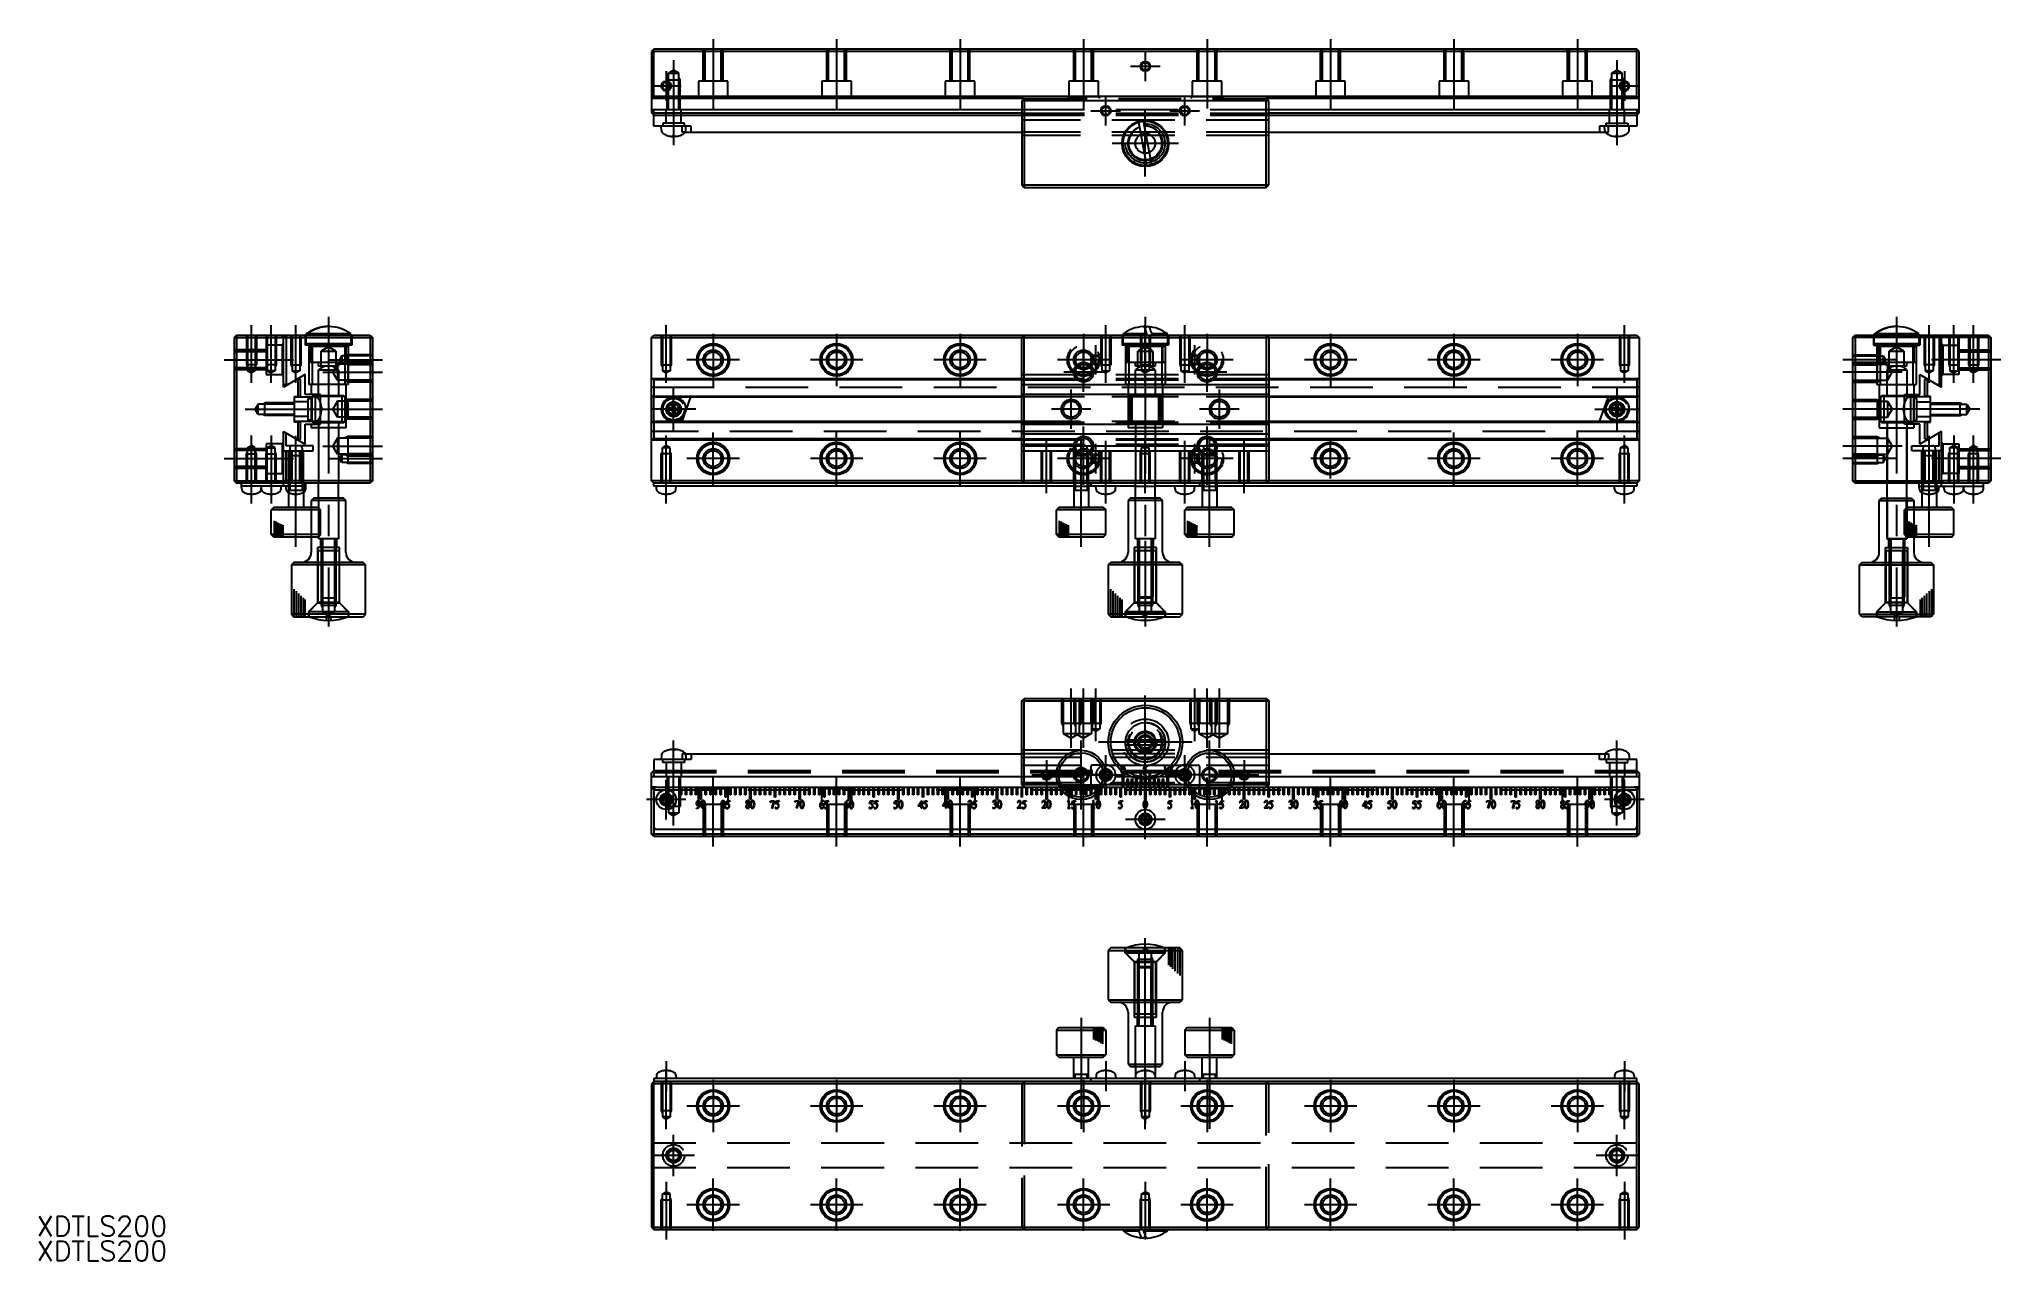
# Model space of a CAD drawing. Extents: x 1 to 398, y 0 to 247.
import ezdxf

# ---------------------------------------------------------------- set-up
doc = ezdxf.new("R2010")
doc.units = 0
doc.linetypes.add('CENTER', pattern=[50.8, 31.75, -6.35, 6.35, -6.35])
doc.linetypes.add('DASHED', pattern=[19.05, 12.7, -6.35])
doc.layers.get('0').update_dxf_attribs({"linetype": 'CONTINUOUS'})
doc.layers.add('CENTER', color=1, linetype='CENTER')
doc.styles.get("Standard").update_dxf_attribs({"font": 'txt.shx', "height": 3, "bigfont": 'bigfont.shx'})

# ---------------------------------------------------------------- blocks, each defined once
blk = doc.blocks.new('*U21')
at = {"color": 7, "linetype": 'CONTINUOUS'}
blk.add_text('XDTLS200', height=4, dxfattribs=at).set_placement((0, 5))
blk = doc.blocks.new('*U22')
at = {"color": 7, "linetype": 'CONTINUOUS'}
blk.add_text('XDTLS200', height=4, dxfattribs=at).set_placement((0, 0))

msp = doc.modelspace()

# ---------------------------------------------------------------- linework, layer by layer
at = {"color": 7, "linetype": 'CONTINUOUS'}
for p, q in [((124.97, 245.33), (124.47, 244.83)), ((124.47, 244.83), (124.47, 232.43)), ((324.47, 244.83), (124.47, 244.83)), ((323.97, 245.33), (124.97, 245.33)), ((124.97, 235.83), (124.97, 245.33)), ((324.47, 244.83), (323.97, 245.33)), ((323.97, 235.83), (323.97, 245.33)), ((324.47, 232.43), (324.47, 244.83)), ((124.47, 235.33), (124.97, 235.83)), ((199.97, 235.33), (124.47, 235.33)), ((124.97, 235.83), (323.97, 235.83)), ((199.97, 235.33), (199.47, 234.83)), ((199.47, 234.83), (199.47, 217.83)), ((249.47, 234.83), (199.47, 234.83)), ((199.97, 235.33), (199.97, 217.33)), ((324.47, 235.33), (248.97, 235.33)), ((249.47, 234.83), (248.97, 235.33)), ((248.97, 217.33), (248.97, 235.33)), ((249.47, 217.83), (249.47, 234.83)), ((324.47, 235.33), (323.97, 235.83)), ((124.47, 233.13), (199.47, 233.13)), ((124.47, 232.43), (124.97, 231.93)), ((199.47, 232.36), (124.53, 232.36)), ((124.97, 229.73), (124.97, 233.13)), ((124.97, 231.93), (199.47, 231.93)), ((224.8, 221.74), (223.15, 230.53)), ((225.78, 221.92), (224.13, 230.71)), ((249.47, 233.13), (324.47, 233.13)), ((324.4, 232.36), (249.47, 232.36)), ((249.47, 231.93), (323.97, 231.93)), ((323.97, 233.13), (323.97, 229.73)), ((323.97, 231.93), (324.47, 232.43)), ((132.49, 229.73), (124.97, 229.73)), ((126.49, 228.87), (126.47, 229.73)), ((127.67, 227.85), (127.67, 227.85)), ((128.55, 227.65), (128.57, 227.65)), ((128.57, 227.65), (128.59, 227.65)), ((128.59, 227.65), (128.61, 227.65)), ((128.61, 227.65), (128.62, 227.65)), ((128.62, 227.65), (128.63, 227.65)), ((128.63, 227.65), (128.64, 227.65)), ((128.64, 227.65), (128.65, 227.65)), ((128.65, 227.65), (128.65, 227.65)), ((128.65, 227.65), (128.66, 227.65)), ((128.66, 227.65), (128.67, 227.65)), ((128.67, 227.65), (128.67, 227.65)), ((128.67, 227.65), (128.68, 227.65)), ((128.68, 227.65), (128.69, 227.65)), ((128.69, 227.65), (128.69, 227.65)), ((128.69, 227.65), (128.7, 227.65)), ((128.7, 227.65), (128.7, 227.65)), ((128.7, 227.65), (128.71, 227.65)), ((128.71, 227.65), (128.71, 227.65)), ((128.71, 227.65), (128.72, 227.65)), ((128.72, 227.65), (128.72, 227.65)), ((129.16, 227.85), (128.77, 227.85)), ((129.22, 227.65), (129.21, 227.65)), ((129.23, 227.65), (129.22, 227.65)), ((129.22, 227.65), (129.22, 227.65)), ((129.22, 227.65), (129.22, 227.65)), ((129.24, 227.65), (129.23, 227.65)), ((129.23, 227.65), (129.23, 227.65)), ((129.25, 227.65), (129.24, 227.65)), ((129.24, 227.65), (129.24, 227.65)), ((129.26, 227.65), (129.25, 227.65)), ((129.27, 227.65), (129.26, 227.65)), ((129.26, 227.65), (129.26, 227.65)), ((129.28, 227.65), (129.27, 227.65)), ((129.29, 227.65), (129.28, 227.65)), ((129.28, 227.65), (129.28, 227.65)), ((129.3, 227.65), (129.29, 227.65)), ((129.31, 227.65), (129.3, 227.65)), ((129.32, 227.65), (129.31, 227.65)), ((129.34, 227.65), (129.32, 227.65)), ((129.36, 227.65), (129.34, 227.65)), ((129.38, 227.65), (129.36, 227.65)), ((130.26, 227.85), (130.26, 227.85)), ((131.34, 228.53), (199.47, 228.53)), ((132.49, 228.53), (132.49, 229.73)), ((249.47, 228.53), (318.27, 228.53)), ((317.49, 228.87), (317.47, 229.73)), ((323.97, 229.73), (318.27, 229.73)), ((318.27, 228.53), (318.27, 229.73)), ((318.67, 227.85), (318.67, 227.85)), ((319.55, 227.65), (319.57, 227.65)), ((319.57, 227.65), (319.59, 227.65)), ((319.59, 227.65), (319.61, 227.65)), ((319.61, 227.65), (319.62, 227.65)), ((319.62, 227.65), (319.63, 227.65)), ((319.63, 227.65), (319.64, 227.65)), ((319.64, 227.65), (319.65, 227.65)), ((319.65, 227.65), (319.65, 227.65)), ((319.65, 227.65), (319.66, 227.65)), ((319.66, 227.65), (319.67, 227.65)), ((319.67, 227.65), (319.67, 227.65)), ((319.67, 227.65), (319.68, 227.65)), ((319.68, 227.65), (319.69, 227.65)), ((319.69, 227.65), (319.69, 227.65)), ((319.69, 227.65), (319.7, 227.65)), ((319.7, 227.65), (319.7, 227.65)), ((319.7, 227.65), (319.71, 227.65)), ((319.71, 227.65), (319.71, 227.65)), ((319.71, 227.65), (319.72, 227.65)), ((319.72, 227.65), (319.72, 227.65)), ((320.16, 227.85), (319.77, 227.85)), ((320.22, 227.65), (320.21, 227.65)), ((320.23, 227.65), (320.22, 227.65)), ((320.22, 227.65), (320.22, 227.65)), ((320.22, 227.65), (320.22, 227.65)), ((320.24, 227.65), (320.23, 227.65)), ((320.23, 227.65), (320.23, 227.65)), ((320.25, 227.65), (320.24, 227.65)), ((320.24, 227.65), (320.24, 227.65)), ((320.26, 227.65), (320.25, 227.65)), ((320.27, 227.65), (320.26, 227.65)), ((320.26, 227.65), (320.26, 227.65)), ((320.28, 227.65), (320.27, 227.65)), ((320.29, 227.65), (320.28, 227.65)), ((320.28, 227.65), (320.28, 227.65)), ((320.3, 227.65), (320.29, 227.65)), ((320.31, 227.65), (320.3, 227.65)), ((320.32, 227.65), (320.31, 227.65)), ((320.34, 227.65), (320.32, 227.65)), ((320.36, 227.65), (320.34, 227.65)), ((320.38, 227.65), (320.36, 227.65)), ((321.26, 227.85), (321.26, 227.85)), ((322.44, 228.87), (322.47, 229.73)), ((199.47, 217.83), (199.97, 217.33)), ((199.47, 217.83), (249.47, 217.83)), ((199.97, 217.33), (248.97, 217.33)), ((248.97, 217.33), (249.47, 217.83)), ((40.49, 187.41), (39.99, 186.91)), ((39.99, 186.91), (39.99, 157.91)), ((39.99, 186.91), (49.99, 186.91)), ((40.49, 187.41), (40.49, 157.41)), ((40.49, 187.41), (67.49, 187.41)), ((49.99, 186.91), (49.49, 187.41)), ((49.99, 186.91), (50.49, 187.41)), ((49.99, 176.91), (49.99, 186.91)), ((49.99, 186.91), (67.99, 186.91)), ((50.49, 187.41), (50.49, 177.41)), ((54.59, 187.66), (54.6, 187.66)), ((54.59, 187.41), (54.59, 187.66)), ((54.6, 187.66), (54.6, 187.41)), ((63.59, 187.66), (54.79, 187.66)), ((54.79, 187.66), (54.79, 187.41)), ((63.59, 187.66), (63.59, 187.41)), ((67.49, 187.41), (67.99, 186.91)), ((67.49, 187.41), (67.49, 157.41)), ((67.99, 186.91), (67.99, 157.91)), ((124.47, 186.91), (124.97, 187.41)), ((124.47, 157.91), (124.47, 186.91)), ((124.47, 186.91), (324.47, 186.91)), ((124.97, 187.41), (323.97, 187.41)), ((199.47, 186.91), (199.97, 187.41)), ((199.47, 157.91), (199.47, 186.91)), ((199.97, 157.41), (199.97, 187.41)), ((224.8, 187.66), (219.97, 187.66)), ((219.97, 187.41), (219.97, 187.66)), ((224.8, 187.41), (224.8, 187.66)), ((225.78, 187.66), (225.78, 187.41)), ((228.97, 187.66), (225.78, 187.66)), ((228.97, 187.41), (228.97, 187.66)), ((248.97, 187.41), (249.47, 186.91)), ((248.97, 187.41), (248.97, 157.41)), ((249.47, 186.91), (249.47, 157.91)), ((323.97, 187.41), (324.47, 186.91)), ((324.47, 186.91), (324.47, 157.91)), ((368.18, 187.41), (367.68, 186.91)), ((367.68, 186.91), (367.68, 157.91)), ((385.68, 186.91), (367.68, 186.91)), ((368.18, 187.41), (395.18, 187.41)), ((368.18, 187.41), (368.18, 157.41)), ((372.08, 187.66), (372.1, 187.66)), ((372.08, 187.41), (372.08, 187.66)), ((372.1, 187.66), (372.1, 187.41)), ((381.08, 187.66), (372.28, 187.66)), ((372.28, 187.66), (372.28, 187.41)), ((381.08, 187.66), (381.08, 187.41)), ((385.68, 186.91), (385.18, 187.41)), ((385.18, 187.41), (385.18, 177.41)), ((385.68, 186.91), (386.18, 187.41)), ((385.68, 176.91), (385.68, 186.91)), ((395.68, 186.91), (385.68, 186.91)), ((395.18, 187.41), (395.68, 186.91)), ((395.18, 187.41), (395.18, 157.41)), ((395.68, 186.91), (395.68, 157.91)), ((54.39, 179.45), (49.99, 176.91)), ((54.39, 175.41), (54.39, 179.45)), ((381.28, 175.41), (381.28, 179.45)), ((381.28, 179.45), (385.68, 176.91)), ((50.85, 177.41), (49.99, 177.41)), ((52.19, 169.81), (52.19, 175.01)), ((52.19, 175.01), (53.39, 175.01)), ((52.19, 174.91), (55.59, 174.91)), ((52.89, 178.59), (52.89, 175.01)), ((53.39, 178.38), (52.95, 178.63)), ((53.39, 175.01), (53.39, 178.38)), ((57.49, 175.41), (54.39, 175.41)), ((55.59, 174.91), (55.59, 169.91)), ((56.45, 174.88), (55.59, 174.91)), ((55.79, 174.96), (55.99, 175.16)), ((55.79, 169.86), (55.79, 174.96)), ((57.49, 174.96), (55.79, 174.96)), ((55.99, 175.16), (57.49, 175.16)), ((56.39, 174.96), (56.39, 169.86)), ((57.09, 175.16), (57.09, 175.41)), ((57.49, 169.41), (57.49, 175.41)), ((124.47, 178.59), (124.53, 178.63)), ((199.47, 175.01), (124.47, 175.01)), ((124.53, 178.63), (199.47, 178.63)), ((124.97, 178.38), (124.53, 178.63)), ((124.97, 178.63), (124.97, 178.38)), ((199.47, 178.38), (124.97, 178.38)), ((124.97, 178.38), (124.97, 175.01)), ((124.97, 169.91), (124.97, 174.91)), ((124.97, 174.91), (199.47, 174.91)), ((130.67, 169.91), (132.48, 174.91)), ((199.47, 177.41), (249.47, 177.41)), ((249.47, 175.41), (199.47, 175.41)), ((221.35, 175.41), (221.35, 169.41)), ((227.58, 175.41), (227.58, 169.41)), ((249.47, 178.63), (324.4, 178.63)), ((323.97, 178.38), (249.47, 178.38)), ((324.47, 175.01), (249.47, 175.01)), ((249.47, 174.91), (323.97, 174.91)), ((316.45, 169.91), (318.26, 174.91)), ((324.4, 178.63), (323.97, 178.38)), ((323.97, 178.63), (323.97, 178.38)), ((323.97, 178.38), (323.97, 175.01)), ((323.97, 174.91), (323.97, 169.91)), ((324.4, 178.63), (324.47, 178.59)), ((378.18, 169.41), (378.18, 175.41)), ((378.18, 175.41), (381.28, 175.41)), ((378.18, 175.16), (379.78, 175.16)), ((379.98, 174.96), (378.18, 174.96)), ((378.68, 175.41), (378.68, 175.16)), ((379.23, 174.88), (380.08, 174.91)), ((379.38, 174.96), (379.38, 169.86)), ((379.78, 175.16), (379.98, 174.96)), ((379.98, 174.96), (379.98, 169.86)), ((383.48, 174.91), (380.08, 174.91)), ((380.08, 174.91), (380.08, 169.91)), ((382.28, 178.38), (382.72, 178.63)), ((382.28, 175.01), (382.28, 178.38)), ((383.48, 175.01), (382.28, 175.01)), ((382.78, 178.59), (382.78, 175.01)), ((383.48, 169.81), (383.48, 175.01)), ((384.82, 177.41), (385.68, 177.41)), ((57.47, 173.71), (57.47, 173.71)), ((57.47, 172.22), (57.47, 172.61)), ((57.47, 171.12), (57.47, 171.12)), ((57.66, 172.82), (57.66, 172.81)), ((57.66, 172.81), (57.66, 172.79)), ((57.66, 172.79), (57.66, 172.77)), ((57.66, 172.77), (57.67, 172.76)), ((57.66, 172.05), (57.67, 172.07)), ((57.66, 172.04), (57.66, 172.05)), ((57.66, 172.02), (57.66, 172.04)), ((57.66, 172), (57.66, 172.02)), ((57.67, 172.76), (57.67, 172.75)), ((57.67, 172.75), (57.67, 172.74)), ((57.67, 172.74), (57.67, 172.73)), ((57.67, 172.73), (57.67, 172.72)), ((57.67, 172.72), (57.67, 172.72)), ((57.67, 172.72), (57.67, 172.71)), ((57.67, 172.71), (57.67, 172.7)), ((57.67, 172.7), (57.67, 172.7)), ((57.67, 172.7), (57.67, 172.69)), ((57.67, 172.69), (57.67, 172.69)), ((57.67, 172.69), (57.67, 172.68)), ((57.67, 172.68), (57.67, 172.68)), ((57.67, 172.68), (57.67, 172.67)), ((57.67, 172.67), (57.67, 172.67)), ((57.67, 172.67), (57.67, 172.66)), ((57.67, 172.66), (57.67, 172.66)), ((57.67, 172.16), (57.67, 172.17)), ((57.67, 172.15), (57.67, 172.16)), ((57.67, 172.16), (57.67, 172.16)), ((57.67, 172.14), (57.67, 172.15)), ((57.67, 172.15), (57.67, 172.15)), ((57.67, 172.13), (57.67, 172.14)), ((57.67, 172.14), (57.67, 172.14)), ((57.67, 172.12), (57.67, 172.13)), ((57.67, 172.13), (57.67, 172.13)), ((57.67, 172.11), (57.67, 172.12)), ((57.67, 172.1), (57.67, 172.11)), ((57.67, 172.11), (57.67, 172.11)), ((57.67, 172.09), (57.67, 172.1)), ((57.67, 172.08), (57.67, 172.09)), ((57.67, 172.09), (57.67, 172.09)), ((57.67, 172.07), (57.67, 172.08)), ((128.55, 172.64), (127.66, 172.61)), ((128.55, 172.18), (127.66, 172.22)), ((128.19, 172.54), (127.76, 172.61)), ((128.19, 172.29), (127.76, 172.22)), ((128.56, 172.53), (128.19, 172.54)), ((128.56, 172.3), (128.19, 172.29)), ((128.73, 172.82), (128.77, 173.72)), ((128.73, 172), (128.77, 171.11)), ((128.84, 173.19), (128.77, 173.61)), ((128.84, 171.64), (128.77, 171.21)), ((128.85, 172.82), (128.84, 173.19)), ((128.85, 172), (128.84, 171.64)), ((129.08, 172.82), (129.09, 173.19)), ((129.08, 172), (129.09, 171.64)), ((129.09, 173.19), (129.16, 173.61)), ((129.09, 171.64), (129.16, 171.21)), ((129.2, 172.82), (129.16, 173.72)), ((129.2, 172), (129.16, 171.11)), ((129.37, 172.53), (129.74, 172.54)), ((129.37, 172.3), (129.74, 172.29)), ((129.38, 172.64), (130.27, 172.61)), ((129.38, 172.18), (130.27, 172.22)), ((129.74, 172.54), (130.17, 172.61)), ((129.74, 172.29), (130.17, 172.22)), ((319.55, 172.64), (318.66, 172.61)), ((319.55, 172.18), (318.66, 172.22)), ((319.19, 172.54), (318.76, 172.61)), ((319.19, 172.29), (318.76, 172.22)), ((319.56, 172.53), (319.19, 172.54)), ((319.56, 172.3), (319.19, 172.29)), ((319.73, 172.82), (319.77, 173.72)), ((319.73, 172), (319.77, 171.11)), ((319.84, 173.19), (319.77, 173.61)), ((319.84, 171.64), (319.77, 171.21)), ((319.85, 172.82), (319.84, 173.19)), ((319.85, 172), (319.84, 171.64)), ((320.08, 172.82), (320.09, 173.19)), ((320.08, 172), (320.09, 171.64)), ((320.09, 173.19), (320.16, 173.61)), ((320.09, 171.64), (320.16, 171.21)), ((320.2, 172.82), (320.16, 173.72)), ((320.2, 172), (320.16, 171.11)), ((320.37, 172.53), (320.74, 172.54)), ((320.37, 172.3), (320.74, 172.29)), ((320.38, 172.64), (321.27, 172.61)), ((320.38, 172.18), (321.27, 172.22)), ((320.74, 172.54), (321.17, 172.61)), ((320.74, 172.29), (321.17, 172.22)), ((378.01, 172.76), (378, 172.75)), ((378, 172.75), (378, 172.74)), ((378, 172.74), (378, 172.73)), ((378, 172.73), (378, 172.72)), ((378, 172.72), (378, 172.72)), ((378, 172.72), (378, 172.71)), ((378, 172.71), (378, 172.7)), ((378, 172.7), (378, 172.7)), ((378, 172.7), (378, 172.69)), ((378, 172.69), (378, 172.69)), ((378, 172.69), (378, 172.68)), ((378, 172.68), (378, 172.68)), ((378, 172.68), (378, 172.67)), ((378, 172.67), (378, 172.67)), ((378, 172.67), (378, 172.66)), ((378, 172.66), (378.01, 172.66)), ((378, 172.16), (378.01, 172.17)), ((378, 172.15), (378, 172.16)), ((378, 172.16), (378, 172.16)), ((378, 172.14), (378, 172.15)), ((378, 172.15), (378, 172.15)), ((378, 172.13), (378, 172.14)), ((378, 172.14), (378, 172.14)), ((378, 172.12), (378, 172.13)), ((378, 172.13), (378, 172.13)), ((378, 172.11), (378, 172.12)), ((378, 172.1), (378, 172.11)), ((378, 172.11), (378, 172.11)), ((378, 172.09), (378, 172.1)), ((378, 172.08), (378, 172.09)), ((378, 172.09), (378, 172.09)), ((378.01, 172.07), (378, 172.08)), ((378.01, 172.82), (378.01, 172.81)), ((378.01, 172.81), (378.01, 172.79)), ((378.01, 172.79), (378.01, 172.77)), ((378.01, 172.77), (378.01, 172.76)), ((378.01, 172.05), (378.01, 172.07)), ((378.01, 172.04), (378.01, 172.05)), ((378.01, 172.02), (378.01, 172.04)), ((378.01, 172), (378.01, 172.02)), ((378.2, 173.71), (378.2, 173.71)), ((378.2, 172.22), (378.2, 172.61)), ((378.2, 171.12), (378.2, 171.12)), ((49.99, 157.91), (49.99, 167.91)), ((49.99, 167.91), (54.39, 165.37)), ((50.49, 165.02), (50.49, 167.41)), ((50.49, 167.41), (50.85, 167.41)), ((55.59, 169.91), (52.19, 169.91)), ((53.39, 169.81), (52.19, 169.81)), ((52.89, 169.81), (52.89, 166.24)), ((53.39, 166.45), (53.39, 169.81)), ((54.39, 165.37), (54.39, 169.41)), ((54.39, 169.41), (57.49, 169.41)), ((56.45, 169.94), (55.59, 169.91)), ((55.99, 169.66), (55.79, 169.86)), ((57.49, 169.86), (55.79, 169.86)), ((57.49, 169.66), (55.99, 169.66)), ((57.09, 169.66), (57.09, 169.41)), ((124.47, 169.81), (199.47, 169.81)), ((199.47, 169.91), (124.97, 169.91)), ((124.97, 169.81), (124.97, 166.45)), ((199.47, 169.41), (249.47, 169.41)), ((199.47, 167.41), (249.47, 167.41)), ((323.97, 169.91), (249.47, 169.91)), ((249.47, 169.81), (324.47, 169.81)), ((323.97, 169.81), (323.97, 166.45)), ((379.98, 169.86), (378.18, 169.86)), ((379.78, 169.66), (378.18, 169.66)), ((381.28, 169.41), (378.18, 169.41)), ((378.68, 169.66), (378.68, 169.41)), ((379.23, 169.94), (380.08, 169.91)), ((379.98, 169.86), (379.78, 169.66)), ((380.08, 169.91), (383.48, 169.91)), ((381.28, 165.37), (381.28, 169.41)), ((385.68, 167.91), (381.28, 165.37)), ((382.28, 166.45), (382.28, 169.81)), ((382.28, 169.81), (383.48, 169.81)), ((382.78, 169.81), (382.78, 166.24)), ((385.18, 167.41), (384.82, 167.41)), ((385.18, 165.02), (385.18, 167.41)), ((385.68, 157.91), (385.68, 167.91)), ((49.99, 164.02), (55.99, 164.02)), ((55.99, 165.02), (50.49, 165.02)), ((50.49, 157.41), (50.49, 164.02)), ((52.95, 166.2), (53.39, 166.45)), ((55.99, 164.02), (55.99, 165.02)), ((124.47, 166.24), (124.53, 166.2)), ((124.97, 166.45), (124.53, 166.2)), ((124.53, 166.2), (199.47, 166.2)), ((199.47, 166.45), (124.97, 166.45)), ((124.97, 166.45), (124.97, 166.2)), ((199.47, 165.02), (249.47, 165.02)), ((199.47, 164.02), (249.47, 164.02)), ((323.97, 166.45), (249.47, 166.45)), ((249.47, 166.2), (324.4, 166.2)), ((324.4, 166.2), (323.97, 166.45)), ((323.97, 166.45), (323.97, 166.2)), ((324.4, 166.2), (324.47, 166.24)), ((379.68, 164.02), (379.68, 165.02)), ((379.68, 165.02), (385.18, 165.02)), ((385.68, 164.02), (379.68, 164.02)), ((382.72, 166.2), (382.28, 166.45)), ((385.18, 157.41), (385.18, 164.02)), ((39.99, 157.91), (40.49, 157.41)), ((39.99, 157.91), (49.99, 157.91)), ((67.49, 157.41), (40.49, 157.41)), ((41.49, 156.81), (41.49, 157.41)), ((54.49, 156.81), (41.49, 156.81)), ((41.51, 156.21), (41.49, 156.81)), ((42.57, 155.35), (42.57, 155.35)), ((43.63, 155.35), (43.35, 155.35)), ((44.41, 155.35), (44.41, 155.35)), ((45.47, 156.21), (45.49, 156.81)), ((45.51, 156.21), (45.49, 156.81)), ((46.57, 155.35), (46.57, 155.35)), ((47.63, 155.35), (47.35, 155.35)), ((48.41, 155.35), (48.41, 155.35)), ((49.47, 156.21), (49.49, 156.81)), ((49.49, 157.41), (49.99, 157.91)), ((50.49, 157.41), (49.99, 157.91)), ((67.99, 157.91), (49.99, 157.91)), ((49.99, 156.81), (49.99, 157.41)), ((50.51, 156.21), (50.49, 156.81)), ((50.99, 156.02), (53.99, 156.02)), ((50.99, 156.02), (50.99, 152.52)), ((51.26, 157.41), (51.26, 156.02)), ((53.72, 157.41), (53.72, 156.02)), ((53.99, 156.02), (53.99, 152.52)), ((54.47, 156.21), (54.49, 156.81)), ((54.49, 156.81), (54.49, 157.41)), ((57.09, 154.41), (57.09, 157.41)), ((61.09, 154.41), (61.09, 157.41)), ((67.99, 157.91), (67.49, 157.41)), ((124.97, 157.41), (124.47, 157.91)), ((324.47, 157.91), (124.47, 157.91)), ((124.97, 156.81), (124.97, 157.41)), ((323.97, 157.41), (124.97, 157.41)), ((209.97, 156.81), (124.97, 156.81)), ((125.49, 156.21), (125.47, 156.81)), ((126.55, 155.35), (126.55, 155.35)), ((127.33, 155.35), (127.6, 155.35)), ((128.38, 155.35), (128.38, 155.35)), ((129.44, 156.21), (129.47, 156.81)), ((199.97, 157.41), (199.47, 157.91)), ((209.97, 156.02), (212.97, 156.02)), ((209.97, 156.02), (209.97, 152.52)), ((210.24, 157.41), (210.24, 156.02)), ((212.69, 157.41), (212.69, 156.02)), ((222.47, 156.81), (212.97, 156.81)), ((212.97, 156.02), (212.97, 152.52)), ((213.47, 157.41), (213.47, 156.81)), ((214.49, 156.21), (214.47, 156.81)), ((215.55, 155.35), (215.55, 155.35)), ((216.33, 155.35), (216.6, 155.35)), ((217.38, 155.35), (217.38, 155.35)), ((218.44, 156.21), (218.47, 156.81)), ((222.47, 154.41), (222.47, 157.41)), ((226.47, 154.41), (226.47, 157.41)), ((235.97, 156.81), (226.47, 156.81)), ((230.49, 156.21), (230.47, 156.81)), ((231.55, 155.35), (231.55, 155.35)), ((232.33, 155.35), (232.6, 155.35)), ((233.38, 155.35), (233.38, 155.35)), ((234.44, 156.21), (234.47, 156.81)), ((235.47, 157.41), (235.47, 156.81)), ((235.97, 156.02), (238.97, 156.02)), ((235.97, 156.02), (235.97, 152.52)), ((236.24, 157.41), (236.24, 156.02)), ((238.69, 157.41), (238.69, 156.02)), ((323.97, 156.81), (238.97, 156.81)), ((238.97, 156.02), (238.97, 152.52)), ((249.47, 157.91), (248.97, 157.41)), ((319.49, 156.21), (319.47, 156.81)), ((320.55, 155.35), (320.55, 155.35)), ((321.33, 155.35), (321.6, 155.35)), ((322.38, 155.35), (322.38, 155.35)), ((323.44, 156.21), (323.47, 156.81)), ((324.47, 157.91), (323.97, 157.41)), ((323.97, 157.41), (323.97, 156.81)), ((367.68, 157.91), (368.18, 157.41)), ((367.68, 157.91), (385.68, 157.91)), ((395.18, 157.41), (368.18, 157.41)), ((374.68, 154.41), (374.68, 157.41)), ((378.68, 154.41), (378.68, 157.41)), ((381.18, 156.81), (381.18, 157.41)), ((381.18, 156.81), (394.18, 156.81)), ((381.2, 156.21), (381.18, 156.81)), ((381.68, 156.02), (384.68, 156.02)), ((381.68, 156.02), (381.68, 152.52)), ((381.95, 157.41), (381.95, 156.02)), ((384.41, 157.41), (384.41, 156.02)), ((384.68, 156.02), (384.68, 152.52)), ((385.16, 156.21), (385.18, 156.81)), ((385.18, 157.41), (385.68, 157.91)), ((386.18, 157.41), (385.68, 157.91)), ((395.68, 157.91), (385.68, 157.91)), ((385.68, 156.81), (385.68, 157.41)), ((386.2, 156.21), (386.18, 156.81)), ((387.27, 155.35), (387.26, 155.35)), ((388.04, 155.35), (388.32, 155.35)), ((389.1, 155.35), (389.1, 155.35)), ((390.16, 156.21), (390.18, 156.81)), ((390.2, 156.21), (390.18, 156.81)), ((391.27, 155.35), (391.26, 155.35)), ((392.04, 155.35), (392.32, 155.35)), ((393.1, 155.35), (393.1, 155.35)), ((394.16, 156.21), (394.18, 156.81)), ((394.18, 156.81), (394.18, 157.41)), ((395.68, 157.91), (395.18, 157.41)), ((47.99, 152.52), (47.49, 152.02)), ((57.49, 152.02), (47.49, 152.02)), ((47.49, 147.02), (47.49, 152.02)), ((56.99, 152.52), (47.99, 152.52)), ((56.09, 154.41), (55.59, 153.91)), ((55.59, 153.91), (55.59, 152.52)), ((62.59, 153.91), (55.59, 153.91)), ((62.09, 154.41), (56.09, 154.41)), ((56.99, 152.52), (57.49, 152.02)), ((57.49, 147.02), (57.49, 152.02)), ((62.59, 153.91), (62.09, 154.41)), ((62.59, 143.41), (62.59, 153.91)), ((206.97, 152.52), (206.47, 152.02)), ((216.47, 152.02), (206.47, 152.02)), ((206.47, 147.02), (206.47, 152.02)), ((215.97, 152.52), (206.97, 152.52)), ((215.97, 152.52), (216.47, 152.02)), ((216.47, 147.02), (216.47, 152.02)), ((221.47, 154.41), (220.97, 153.91)), ((220.97, 153.91), (220.97, 143.41)), ((227.97, 153.91), (220.97, 153.91)), ((227.47, 154.41), (221.47, 154.41)), ((227.97, 153.91), (227.47, 154.41)), ((227.97, 143.41), (227.97, 153.91)), ((232.97, 152.52), (232.47, 152.02)), ((242.47, 152.02), (232.47, 152.02)), ((232.47, 147.02), (232.47, 152.02)), ((241.97, 152.52), (232.97, 152.52)), ((241.97, 152.52), (242.47, 152.02)), ((242.47, 147.02), (242.47, 152.02)), ((373.08, 153.91), (373.58, 154.41)), ((373.08, 143.41), (373.08, 153.91)), ((373.08, 153.91), (380.08, 153.91)), ((373.58, 154.41), (379.58, 154.41)), ((378.68, 152.52), (378.18, 152.02)), ((388.18, 152.02), (378.18, 152.02)), ((378.18, 147.02), (378.18, 152.02)), ((387.68, 152.52), (378.68, 152.52)), ((379.58, 154.41), (380.08, 153.91)), ((380.08, 153.91), (380.08, 152.52)), ((387.68, 152.52), (388.18, 152.02)), ((388.18, 147.02), (388.18, 152.02)), ((57.49, 147.02), (47.49, 147.02)), ((47.99, 146.52), (47.49, 147.02)), ((56.99, 146.52), (57.49, 147.02)), ((216.47, 147.02), (206.47, 147.02)), ((206.97, 146.52), (206.47, 147.02)), ((215.97, 146.52), (216.47, 147.02)), ((242.47, 147.02), (232.47, 147.02)), ((232.97, 146.52), (232.47, 147.02)), ((241.97, 146.52), (242.47, 147.02)), ((388.18, 147.02), (378.18, 147.02)), ((378.68, 146.52), (378.18, 147.02)), ((387.68, 146.52), (388.18, 147.02)), ((56.99, 146.52), (47.99, 146.52)), ((55.59, 146.52), (55.59, 143.41)), ((215.97, 146.52), (206.97, 146.52)), ((241.97, 146.52), (232.97, 146.52)), ((387.68, 146.52), (378.68, 146.52)), ((380.08, 146.52), (380.08, 143.41)), ((52.09, 141.41), (51.59, 140.91)), ((51.59, 140.91), (51.59, 130.91)), ((66.59, 140.91), (51.59, 140.91)), ((66.09, 141.41), (52.09, 141.41)), ((66.59, 140.91), (66.09, 141.41)), ((66.59, 130.91), (66.59, 140.91)), ((217.47, 141.41), (216.97, 140.91)), ((216.97, 140.91), (216.97, 130.91)), ((231.97, 140.91), (216.97, 140.91)), ((231.47, 141.41), (217.47, 141.41)), ((231.97, 140.91), (231.47, 141.41)), ((231.97, 130.91), (231.97, 140.91)), ((369.08, 140.91), (369.58, 141.41)), ((369.08, 130.91), (369.08, 140.91)), ((369.08, 140.91), (384.08, 140.91)), ((369.58, 141.41), (371.08, 141.41)), ((371.08, 141.41), (382.08, 141.41)), ((382.08, 141.41), (383.58, 141.41)), ((383.58, 141.41), (384.08, 140.91)), ((384.08, 140.91), (384.08, 130.91)), ((51.59, 130.91), (52.09, 130.41)), ((66.59, 130.91), (51.59, 130.91)), ((52.09, 130.41), (66.09, 130.41)), ((58.59, 130.41), (58.59, 129.67)), ((59.59, 130.41), (59.59, 129.67)), ((66.09, 130.41), (66.59, 130.91)), ((216.97, 130.91), (217.47, 130.41)), ((231.97, 130.91), (216.97, 130.91)), ((217.47, 130.41), (231.47, 130.41)), ((231.47, 130.41), (231.97, 130.91)), ((369.58, 130.41), (369.08, 130.91)), ((369.08, 130.91), (384.08, 130.91)), ((383.58, 130.41), (369.58, 130.41)), ((376.08, 130.41), (376.08, 129.67)), ((377.08, 130.41), (377.08, 129.67)), ((384.08, 130.91), (383.58, 130.41)), ((199.47, 113.37), (199.97, 113.87)), ((199.47, 96.37), (199.47, 113.37)), ((199.47, 113.37), (249.47, 113.37)), ((199.97, 113.87), (248.97, 113.87)), ((199.97, 95.87), (199.97, 113.87)), ((248.97, 113.87), (249.47, 113.37)), ((248.97, 113.87), (248.97, 95.87)), ((249.47, 113.37), (249.47, 96.37)), ((127.67, 103.35), (127.67, 103.35)), ((128.55, 103.54), (128.57, 103.54)), ((128.57, 103.54), (128.59, 103.55)), ((128.59, 103.55), (128.61, 103.55)), ((128.61, 103.55), (128.62, 103.55)), ((128.62, 103.55), (128.63, 103.55)), ((128.63, 103.55), (128.64, 103.55)), ((128.64, 103.55), (128.65, 103.55)), ((128.65, 103.55), (128.65, 103.55)), ((128.65, 103.55), (128.66, 103.55)), ((128.66, 103.55), (128.67, 103.55)), ((128.67, 103.55), (128.67, 103.55)), ((128.67, 103.55), (128.68, 103.55)), ((128.68, 103.55), (128.69, 103.55)), ((128.69, 103.55), (128.69, 103.55)), ((128.69, 103.55), (128.7, 103.55)), ((128.7, 103.55), (128.7, 103.55)), ((128.7, 103.55), (128.71, 103.55)), ((128.71, 103.55), (128.71, 103.55)), ((128.71, 103.55), (128.72, 103.55)), ((128.72, 103.55), (128.72, 103.55)), ((129.16, 103.35), (128.77, 103.35)), ((129.22, 103.55), (129.21, 103.55)), ((129.23, 103.55), (129.22, 103.55)), ((129.22, 103.55), (129.22, 103.55)), ((129.22, 103.55), (129.22, 103.55)), ((129.24, 103.55), (129.23, 103.55)), ((129.23, 103.55), (129.23, 103.55)), ((129.25, 103.55), (129.24, 103.55)), ((129.24, 103.55), (129.24, 103.55)), ((129.26, 103.55), (129.25, 103.55)), ((129.27, 103.55), (129.26, 103.55)), ((129.26, 103.55), (129.26, 103.55)), ((129.28, 103.55), (129.27, 103.55)), ((129.29, 103.55), (129.28, 103.55)), ((129.28, 103.55), (129.28, 103.55)), ((129.3, 103.55), (129.29, 103.55)), ((129.31, 103.55), (129.3, 103.55)), ((129.32, 103.55), (129.31, 103.55)), ((129.34, 103.55), (129.32, 103.55)), ((129.36, 103.54), (129.34, 103.55)), ((129.38, 103.54), (129.36, 103.54)), ((130.26, 103.35), (130.26, 103.35)), ((220.5, 105.47), (228.43, 105.47)), ((220.5, 104.47), (228.43, 104.47)), ((318.67, 103.35), (318.67, 103.35)), ((319.55, 103.54), (319.57, 103.54)), ((319.57, 103.54), (319.59, 103.55)), ((319.59, 103.55), (319.61, 103.55)), ((319.61, 103.55), (319.62, 103.55)), ((319.62, 103.55), (319.63, 103.55)), ((319.63, 103.55), (319.64, 103.55)), ((319.64, 103.55), (319.65, 103.55)), ((319.65, 103.55), (319.65, 103.55)), ((319.65, 103.55), (319.66, 103.55)), ((319.66, 103.55), (319.67, 103.55)), ((319.67, 103.55), (319.67, 103.55)), ((319.67, 103.55), (319.68, 103.55)), ((319.68, 103.55), (319.69, 103.55)), ((319.69, 103.55), (319.69, 103.55)), ((319.69, 103.55), (319.7, 103.55)), ((319.7, 103.55), (319.7, 103.55)), ((319.7, 103.55), (319.71, 103.55)), ((319.71, 103.55), (319.71, 103.55)), ((319.71, 103.55), (319.72, 103.55)), ((319.72, 103.55), (319.72, 103.55)), ((320.16, 103.35), (319.77, 103.35)), ((320.22, 103.55), (320.21, 103.55)), ((320.23, 103.55), (320.22, 103.55)), ((320.22, 103.55), (320.22, 103.55)), ((320.22, 103.55), (320.22, 103.55)), ((320.24, 103.55), (320.23, 103.55)), ((320.23, 103.55), (320.23, 103.55)), ((320.25, 103.55), (320.24, 103.55)), ((320.24, 103.55), (320.24, 103.55)), ((320.26, 103.55), (320.25, 103.55)), ((320.27, 103.55), (320.26, 103.55)), ((320.26, 103.55), (320.26, 103.55)), ((320.28, 103.55), (320.27, 103.55)), ((320.29, 103.55), (320.28, 103.55)), ((320.28, 103.55), (320.28, 103.55)), ((320.3, 103.55), (320.29, 103.55)), ((320.31, 103.55), (320.3, 103.55)), ((320.32, 103.55), (320.31, 103.55)), ((320.34, 103.55), (320.32, 103.55)), ((320.36, 103.54), (320.34, 103.55)), ((320.38, 103.54), (320.36, 103.54)), ((321.26, 103.35), (321.26, 103.35)), ((132.49, 101.47), (124.97, 101.47)), ((124.97, 101.47), (124.97, 98.07)), ((126.49, 102.33), (126.47, 101.47)), ((131.34, 102.67), (199.47, 102.67)), ((132.49, 102.67), (132.49, 101.47)), ((216.05, 100.37), (218.54, 100.37)), ((216.6, 99.3), (216.6, 99.29)), ((216.63, 98.66), (216.6, 99.3)), ((230.39, 100.37), (232.88, 100.37)), ((232.3, 98.66), (232.33, 99.3)), ((232.33, 99.29), (232.33, 99.3)), ((249.47, 102.67), (318.27, 102.67)), ((317.49, 102.33), (317.47, 101.47)), ((318.27, 102.67), (318.27, 101.47)), ((323.97, 101.47), (318.27, 101.47)), ((322.44, 102.33), (322.47, 101.47)), ((323.97, 98.07), (323.97, 101.47)), ((124.47, 98.77), (124.97, 99.27)), ((124.47, 86.37), (124.47, 98.77)), ((124.47, 98.07), (199.47, 98.07)), ((125.47, 95.87), (124.47, 95.87)), ((124.47, 95.87), (124.97, 95.37)), ((124.97, 98.84), (124.53, 98.84)), ((124.97, 95.37), (124.97, 87.87)), ((125.47, 95.87), (207.13, 95.87)), ((130.37, 94.37), (130.37, 95.87)), ((130.57, 95.87), (130.57, 94.37)), ((131.37, 94.37), (131.37, 95.87)), ((131.57, 95.87), (131.57, 94.37)), ((132.37, 94.37), (132.37, 95.87)), ((132.57, 95.87), (132.57, 94.37)), ((133.37, 94.37), (133.37, 95.87)), ((133.57, 95.87), (133.57, 94.37)), ((134.37, 93.37), (134.37, 95.87)), ((134.57, 95.87), (134.57, 93.37)), ((135.37, 94.37), (135.37, 95.87)), ((135.57, 95.87), (135.57, 94.37)), ((136.37, 94.37), (136.37, 95.87)), ((136.57, 95.87), (136.57, 94.37)), ((137.37, 94.37), (137.37, 95.87)), ((137.57, 95.87), (137.57, 94.37)), ((138.37, 94.37), (138.37, 95.87)), ((138.57, 95.87), (138.57, 94.37)), ((139.37, 93.87), (139.37, 95.87)), ((139.57, 95.87), (139.57, 93.87)), ((140.37, 94.37), (140.37, 95.87)), ((140.57, 95.87), (140.57, 94.37)), ((141.37, 94.37), (141.37, 95.87)), ((141.57, 95.87), (141.57, 94.37)), ((142.37, 94.37), (142.37, 95.87)), ((142.57, 95.87), (142.57, 94.37)), ((143.37, 94.37), (143.37, 95.87)), ((143.57, 95.87), (143.57, 94.37)), ((144.37, 93.37), (144.37, 95.87)), ((144.57, 95.87), (144.57, 93.37)), ((145.37, 94.37), (145.37, 95.87)), ((145.57, 95.87), (145.57, 94.37)), ((146.37, 94.37), (146.37, 95.87)), ((146.57, 95.87), (146.57, 94.37)), ((147.37, 94.37), (147.37, 95.87)), ((147.57, 95.87), (147.57, 94.37)), ((148.37, 94.37), (148.37, 95.87)), ((148.57, 95.87), (148.57, 94.37)), ((149.37, 93.87), (149.37, 95.87)), ((149.57, 95.87), (149.57, 93.87)), ((150.37, 94.37), (150.37, 95.87)), ((150.57, 95.87), (150.57, 94.37)), ((151.37, 94.37), (151.37, 95.87)), ((151.57, 95.87), (151.57, 94.37)), ((152.37, 94.37), (152.37, 95.87)), ((152.57, 95.87), (152.57, 94.37)), ((153.37, 94.37), (153.37, 95.87)), ((153.57, 95.87), (153.57, 94.37)), ((154.37, 93.37), (154.37, 95.87)), ((154.57, 95.87), (154.57, 93.37)), ((155.37, 94.37), (155.37, 95.87)), ((155.57, 95.87), (155.57, 94.37)), ((156.37, 94.37), (156.37, 95.87)), ((156.57, 95.87), (156.57, 94.37)), ((157.37, 94.37), (157.37, 95.87)), ((157.57, 95.87), (157.57, 94.37)), ((158.37, 94.37), (158.37, 95.87)), ((158.57, 95.87), (158.57, 94.37)), ((159.37, 93.87), (159.37, 95.87)), ((159.57, 95.87), (159.57, 93.87)), ((160.37, 94.37), (160.37, 95.87)), ((160.57, 95.87), (160.57, 94.37)), ((161.37, 94.37), (161.37, 95.87)), ((161.57, 95.87), (161.57, 94.37)), ((162.37, 94.37), (162.37, 95.87)), ((162.57, 95.87), (162.57, 94.37)), ((163.37, 94.37), (163.37, 95.87)), ((163.57, 95.87), (163.57, 94.37)), ((164.37, 93.37), (164.37, 95.87)), ((164.57, 95.87), (164.57, 93.37)), ((165.37, 94.37), (165.37, 95.87)), ((165.57, 95.87), (165.57, 94.37)), ((166.37, 94.37), (166.37, 95.87)), ((166.57, 95.87), (166.57, 94.37)), ((167.37, 94.37), (167.37, 95.87)), ((167.57, 95.87), (167.57, 94.37)), ((168.37, 94.37), (168.37, 95.87)), ((168.57, 95.87), (168.57, 94.37)), ((169.37, 93.87), (169.37, 95.87)), ((169.57, 95.87), (169.57, 93.87)), ((170.37, 94.37), (170.37, 95.87)), ((170.57, 95.87), (170.57, 94.37)), ((171.37, 94.37), (171.37, 95.87)), ((171.57, 95.87), (171.57, 94.37)), ((172.37, 94.37), (172.37, 95.87)), ((172.57, 95.87), (172.57, 94.37)), ((173.37, 94.37), (173.37, 95.87)), ((173.57, 95.87), (173.57, 94.37)), ((174.37, 93.37), (174.37, 95.87)), ((174.57, 95.87), (174.57, 93.37)), ((175.37, 94.37), (175.37, 95.87)), ((175.57, 95.87), (175.57, 94.37)), ((176.37, 94.37), (176.37, 95.87)), ((176.57, 95.87), (176.57, 94.37)), ((177.37, 94.37), (177.37, 95.87)), ((177.57, 95.87), (177.57, 94.37)), ((178.37, 94.37), (178.37, 95.87)), ((178.57, 95.87), (178.57, 94.37)), ((179.37, 93.87), (179.37, 95.87)), ((179.57, 95.87), (179.57, 93.87)), ((180.37, 94.37), (180.37, 95.87)), ((180.57, 95.87), (180.57, 94.37)), ((181.37, 94.37), (181.37, 95.87)), ((181.57, 95.87), (181.57, 94.37)), ((182.37, 94.37), (182.37, 95.87)), ((182.57, 95.87), (182.57, 94.37)), ((183.37, 94.37), (183.37, 95.87)), ((183.57, 95.87), (183.57, 94.37)), ((184.37, 93.37), (184.37, 95.87)), ((184.57, 95.87), (184.57, 93.37)), ((185.37, 94.37), (185.37, 95.87)), ((185.57, 95.87), (185.57, 94.37)), ((186.37, 94.37), (186.37, 95.87)), ((186.57, 95.87), (186.57, 94.37)), ((187.37, 94.37), (187.37, 95.87)), ((187.57, 95.87), (187.57, 94.37)), ((188.37, 94.37), (188.37, 95.87)), ((188.57, 95.87), (188.57, 94.37)), ((189.37, 93.87), (189.37, 95.87)), ((189.57, 95.87), (189.57, 93.87)), ((190.37, 94.37), (190.37, 95.87)), ((190.57, 95.87), (190.57, 94.37)), ((191.37, 94.37), (191.37, 95.87)), ((191.57, 95.87), (191.57, 94.37)), ((192.37, 94.37), (192.37, 95.87)), ((192.57, 95.87), (192.57, 94.37)), ((193.37, 94.37), (193.37, 95.87)), ((193.57, 95.87), (193.57, 94.37)), ((194.37, 93.37), (194.37, 95.87)), ((194.57, 95.87), (194.57, 93.37)), ((195.37, 94.37), (195.37, 95.87)), ((195.57, 95.87), (195.57, 94.37)), ((196.37, 94.37), (196.37, 95.87)), ((196.57, 95.87), (196.57, 94.37)), ((197.37, 94.37), (197.37, 95.87)), ((197.57, 95.87), (197.57, 94.37)), ((198.37, 94.37), (198.37, 95.87)), ((198.57, 95.87), (198.57, 94.37)), ((199.37, 93.87), (199.37, 95.87)), ((199.97, 95.87), (199.47, 96.37)), ((206.88, 96.37), (199.47, 96.37)), ((199.57, 95.87), (199.57, 93.87)), ((200.37, 94.37), (200.37, 95.87)), ((200.57, 95.87), (200.57, 94.37)), ((201.37, 94.37), (201.37, 95.87)), ((201.57, 95.87), (201.57, 94.37)), ((202.37, 94.37), (202.37, 95.87)), ((202.57, 95.87), (202.57, 94.37)), ((203.37, 94.37), (203.37, 95.87)), ((203.57, 95.87), (203.57, 94.37)), ((204.37, 93.37), (204.37, 95.87)), ((204.57, 95.87), (204.57, 93.37)), ((205.37, 94.37), (205.37, 95.87)), ((205.57, 95.87), (205.57, 94.37)), ((206.37, 94.37), (206.37, 95.87)), ((206.57, 95.87), (206.57, 94.37)), ((207.37, 94.37), (207.37, 95.51)), ((215.57, 95.51), (215.57, 94.37)), ((215.8, 95.87), (233.13, 95.87)), ((232.88, 96.37), (216.05, 96.37)), ((216.37, 94.37), (216.37, 95.87)), ((216.54, 98.84), (216.6, 99.22)), ((216.54, 98.66), (216.54, 98.84)), ((216.54, 97.9), (216.54, 98.08)), ((216.6, 97.52), (216.54, 97.9)), ((216.57, 95.87), (216.57, 94.37)), ((216.6, 99.29), (216.6, 99.28)), ((216.6, 99.28), (216.6, 99.26)), ((216.6, 99.26), (216.6, 99.26)), ((216.6, 99.26), (216.6, 99.25)), ((216.6, 99.25), (216.6, 99.25)), ((216.6, 99.25), (216.6, 99.24)), ((216.6, 99.24), (216.6, 99.24)), ((216.6, 99.24), (216.6, 99.23)), ((216.6, 99.23), (216.6, 99.23)), ((216.6, 99.23), (216.6, 99.23)), ((216.6, 99.23), (216.6, 99.22)), ((216.63, 98.08), (216.6, 97.44)), ((216.6, 97.52), (216.6, 97.51)), ((216.6, 97.51), (216.6, 97.51)), ((216.6, 97.51), (216.6, 97.51)), ((216.6, 97.51), (216.6, 97.5)), ((216.6, 97.5), (216.6, 97.5)), ((216.6, 97.5), (216.6, 97.5)), ((216.6, 97.5), (216.6, 97.49)), ((216.6, 97.49), (216.6, 97.48)), ((216.6, 97.48), (216.6, 97.48)), ((216.6, 97.48), (216.6, 97.47)), ((216.6, 97.47), (216.6, 97.45)), ((216.6, 97.45), (216.6, 97.44)), ((216.63, 98.65), (216.63, 98.66)), ((216.63, 98.64), (216.63, 98.65)), ((216.63, 98.62), (216.63, 98.64)), ((216.64, 98.61), (216.63, 98.62)), ((216.63, 98.12), (216.64, 98.13)), ((216.63, 98.1), (216.63, 98.12)), ((216.63, 98.09), (216.63, 98.1)), ((216.63, 98.08), (216.63, 98.09)), ((216.64, 98.6), (216.64, 98.61)), ((216.65, 98.59), (216.64, 98.6)), ((216.64, 98.14), (216.65, 98.15)), ((216.64, 98.13), (216.64, 98.14)), ((216.66, 98.58), (216.65, 98.59)), ((216.65, 98.15), (216.66, 98.16)), ((216.67, 98.57), (216.66, 98.58)), ((216.66, 98.16), (216.67, 98.17)), ((216.67, 98.56), (216.67, 98.57)), ((216.68, 98.56), (216.67, 98.56)), ((216.67, 98.17), (216.67, 98.18)), ((216.67, 98.18), (216.68, 98.18)), ((216.7, 98.55), (216.68, 98.56)), ((216.68, 98.18), (216.69, 98.19)), ((216.69, 98.19), (216.71, 98.2)), ((216.71, 98.54), (216.7, 98.55)), ((216.72, 98.54), (216.71, 98.54)), ((216.71, 98.2), (216.72, 98.2)), ((216.73, 98.54), (216.72, 98.54)), ((216.72, 98.2), (216.73, 98.2)), ((216.74, 98.53), (216.73, 98.54)), ((216.73, 98.2), (216.74, 98.21)), ((216.75, 98.53), (216.74, 98.53)), ((216.74, 98.21), (216.75, 98.21)), ((216.75, 98.53), (217.39, 98.51)), ((216.94, 98.45), (216.75, 98.44)), ((216.75, 98.3), (216.94, 98.29)), ((216.75, 98.21), (217.39, 98.23)), ((217.32, 98.51), (216.94, 98.45)), ((216.94, 98.29), (217.32, 98.23)), ((217.32, 98.51), (217.32, 98.51)), ((217.32, 98.51), (217.32, 98.51)), ((217.32, 98.51), (217.33, 98.51)), ((217.33, 98.23), (217.32, 98.23)), ((217.32, 98.23), (217.32, 98.23)), ((217.32, 98.23), (217.32, 98.23)), ((217.33, 98.51), (217.33, 98.51)), ((217.33, 98.51), (217.34, 98.51)), ((217.34, 98.23), (217.33, 98.23)), ((217.33, 98.23), (217.33, 98.23)), ((217.34, 98.51), (217.34, 98.51)), ((217.34, 98.51), (217.35, 98.51)), ((217.35, 98.23), (217.34, 98.23)), ((217.34, 98.23), (217.34, 98.23)), ((217.35, 98.51), (217.35, 98.51)), ((217.35, 98.51), (217.36, 98.51)), ((217.36, 98.23), (217.35, 98.23)), ((217.35, 98.23), (217.35, 98.23)), ((217.36, 98.51), (217.37, 98.51)), ((217.37, 98.23), (217.36, 98.23)), ((217.37, 98.51), (217.38, 98.51)), ((217.38, 98.23), (217.37, 98.23)), ((217.37, 94.37), (217.37, 95.87)), ((217.38, 98.51), (217.39, 98.51)), ((217.39, 98.23), (217.38, 98.23)), ((217.57, 95.87), (217.57, 94.37)), ((218.37, 94.37), (218.37, 95.87)), ((218.57, 95.87), (218.57, 94.37)), ((219.37, 93.87), (219.37, 95.87)), ((219.57, 95.87), (219.57, 93.87)), ((219.87, 95.87), (219.87, 98.37)), ((219.87, 98.37), (220.07, 98.37)), ((220.07, 98.37), (220.07, 95.87)), ((220.37, 94.37), (220.37, 95.87)), ((220.57, 95.87), (220.57, 94.37)), ((220.77, 95.87), (220.77, 97.57)), ((220.77, 97.57), (220.97, 97.57)), ((220.97, 97.57), (220.97, 95.87)), ((221.37, 94.37), (221.37, 95.87)), ((221.57, 95.87), (221.57, 94.37)), ((221.67, 95.87), (221.67, 97.57)), ((221.67, 97.57), (221.87, 97.57)), ((221.87, 97.57), (221.87, 95.87)), ((222.37, 94.37), (222.37, 95.87)), ((222.57, 95.87), (222.57, 97.57)), ((222.57, 97.57), (222.77, 97.57)), ((222.57, 95.87), (222.57, 94.37)), ((222.77, 97.57), (222.77, 95.87)), ((223.37, 94.37), (223.37, 95.87)), ((223.47, 95.87), (223.47, 97.54)), ((223.57, 95.87), (223.57, 94.37)), ((223.67, 97.51), (223.67, 95.87)), ((224.37, 95.87), (224.37, 97.47)), ((224.37, 93.37), (224.37, 95.87)), ((224.57, 97.47), (224.57, 95.87)), ((224.57, 95.87), (224.57, 93.37)), ((225.27, 95.87), (225.27, 97.51)), ((225.37, 94.37), (225.37, 95.87)), ((225.47, 97.54), (225.47, 95.87)), ((225.57, 95.87), (225.57, 94.37)), ((226.17, 95.87), (226.17, 97.57)), ((226.17, 97.57), (226.37, 97.57)), ((226.37, 97.57), (226.37, 95.87)), ((226.37, 94.37), (226.37, 95.87)), ((226.57, 95.87), (226.57, 94.37)), ((227.07, 95.87), (227.07, 97.57)), ((227.07, 97.57), (227.27, 97.57)), ((227.27, 97.57), (227.27, 95.87)), ((227.37, 94.37), (227.37, 95.87)), ((227.57, 95.87), (227.57, 94.37)), ((227.97, 95.87), (227.97, 97.57)), ((227.97, 97.57), (228.17, 97.57)), ((228.17, 97.57), (228.17, 95.87)), ((228.37, 94.37), (228.37, 95.87)), ((228.42, 98.6), (228.75, 98.6)), ((228.58, 98.68), (228.57, 98.69)), ((228.57, 98.69), (228.57, 98.69)), ((228.57, 95.87), (228.57, 94.37)), ((228.59, 98.67), (228.58, 98.68)), ((228.58, 98.68), (228.58, 98.68)), ((228.6, 98.66), (228.59, 98.67)), ((228.61, 98.66), (228.6, 98.66)), ((228.62, 98.66), (228.61, 98.66)), ((228.63, 98.65), (228.62, 98.66)), ((228.65, 98.65), (228.63, 98.65)), ((228.67, 98.64), (228.65, 98.65)), ((228.69, 98.64), (228.67, 98.64)), ((228.71, 98.64), (228.69, 98.64)), ((228.73, 98.64), (228.71, 98.64)), ((228.75, 98.64), (228.73, 98.64)), ((228.75, 98.6), (228.75, 98.64)), ((228.87, 95.87), (228.87, 98.37)), ((228.87, 98.37), (229.07, 98.37)), ((229.07, 98.37), (229.07, 95.87)), ((229.37, 93.87), (229.37, 95.87)), ((229.57, 95.87), (229.57, 93.87)), ((230.37, 94.37), (230.37, 95.87)), ((230.57, 95.87), (230.57, 94.37)), ((231.37, 94.37), (231.37, 95.87)), ((232.18, 98.53), (231.54, 98.51)), ((231.54, 98.51), (231.55, 98.51)), ((231.55, 98.23), (231.54, 98.23)), ((232.18, 98.21), (231.54, 98.23)), ((231.55, 98.51), (231.56, 98.51)), ((231.56, 98.23), (231.55, 98.23)), ((231.56, 98.51), (231.57, 98.51)), ((231.57, 98.23), (231.56, 98.23)), ((231.57, 98.51), (231.58, 98.51)), ((231.58, 98.23), (231.57, 98.23)), ((231.57, 95.87), (231.57, 94.37)), ((231.58, 98.51), (231.58, 98.51)), ((231.58, 98.51), (231.59, 98.51)), ((231.59, 98.23), (231.58, 98.23)), ((231.58, 98.23), (231.58, 98.23)), ((231.59, 98.51), (231.59, 98.51)), ((231.59, 98.51), (231.6, 98.51)), ((231.6, 98.23), (231.59, 98.23)), ((231.59, 98.23), (231.59, 98.23)), ((231.6, 98.51), (231.6, 98.51)), ((231.6, 98.51), (231.61, 98.51)), ((231.61, 98.23), (231.6, 98.23)), ((231.6, 98.23), (231.6, 98.23)), ((231.61, 98.51), (231.61, 98.51)), ((231.61, 98.51), (231.61, 98.51)), ((231.99, 98.45), (231.61, 98.51)), ((231.61, 98.23), (231.99, 98.29)), ((231.61, 98.23), (231.61, 98.23)), ((231.61, 98.23), (231.61, 98.23)), ((232.18, 98.44), (231.99, 98.45)), ((231.99, 98.29), (232.18, 98.3)), ((232.19, 98.53), (232.18, 98.53)), ((232.18, 98.21), (232.19, 98.21)), ((232.2, 98.54), (232.19, 98.53)), ((232.19, 98.21), (232.2, 98.2)), ((232.21, 98.54), (232.2, 98.54)), ((232.2, 98.2), (232.21, 98.2)), ((232.22, 98.54), (232.21, 98.54)), ((232.21, 98.2), (232.22, 98.2)), ((232.24, 98.55), (232.22, 98.54)), ((232.22, 98.2), (232.23, 98.19)), ((232.23, 98.19), (232.25, 98.18)), ((232.25, 98.56), (232.24, 98.55)), ((232.26, 98.56), (232.25, 98.56)), ((232.25, 98.18), (232.26, 98.18)), ((232.27, 98.58), (232.26, 98.57)), ((232.26, 98.57), (232.26, 98.56)), ((232.26, 98.18), (232.26, 98.17)), ((232.26, 98.17), (232.27, 98.16)), ((232.28, 98.59), (232.27, 98.58)), ((232.27, 98.16), (232.28, 98.15)), ((232.29, 98.6), (232.28, 98.59)), ((232.28, 98.15), (232.29, 98.14)), ((232.3, 98.62), (232.29, 98.61)), ((232.29, 98.61), (232.29, 98.6)), ((232.29, 98.14), (232.29, 98.13)), ((232.29, 98.13), (232.3, 98.12)), ((232.3, 98.66), (232.3, 98.65)), ((232.3, 98.65), (232.3, 98.64)), ((232.3, 98.64), (232.3, 98.62)), ((232.3, 98.12), (232.3, 98.11)), ((232.3, 98.11), (232.3, 98.09)), ((232.3, 98.09), (232.3, 98.08)), ((232.3, 98.08), (232.33, 97.44)), ((232.33, 99.28), (232.33, 99.29)), ((232.33, 99.26), (232.33, 99.28)), ((232.33, 99.25), (232.33, 99.26)), ((232.33, 99.26), (232.33, 99.26)), ((232.33, 99.24), (232.33, 99.25)), ((232.33, 99.25), (232.33, 99.25)), ((232.33, 99.23), (232.33, 99.24)), ((232.33, 99.24), (232.33, 99.24)), ((232.33, 99.22), (232.33, 99.23)), ((232.33, 99.23), (232.33, 99.23)), ((232.33, 99.23), (232.33, 99.23)), ((232.33, 99.22), (232.39, 98.84)), ((232.39, 97.9), (232.33, 97.52)), ((232.33, 97.51), (232.33, 97.52)), ((232.33, 97.5), (232.33, 97.51)), ((232.33, 97.51), (232.33, 97.51)), ((232.33, 97.51), (232.33, 97.51)), ((232.33, 97.49), (232.33, 97.5)), ((232.33, 97.5), (232.33, 97.5)), ((232.33, 97.5), (232.33, 97.5)), ((232.33, 97.48), (232.33, 97.49)), ((232.33, 97.47), (232.33, 97.48)), ((232.33, 97.48), (232.33, 97.48)), ((232.33, 97.45), (232.33, 97.47)), ((232.33, 97.44), (232.33, 97.45)), ((232.37, 94.37), (232.37, 95.87)), ((232.39, 98.84), (232.39, 98.66)), ((232.39, 98.08), (232.39, 97.9)), ((232.57, 95.87), (232.57, 94.37)), ((233.37, 94.37), (233.37, 95.51)), ((241.57, 95.51), (241.57, 94.37)), ((241.8, 95.87), (323.47, 95.87)), ((249.47, 96.37), (242.05, 96.37)), ((242.37, 94.37), (242.37, 95.87)), ((242.57, 95.87), (242.57, 94.37)), ((243.37, 94.37), (243.37, 95.87)), ((243.57, 95.87), (243.57, 94.37)), ((244.37, 93.37), (244.37, 95.87)), ((244.57, 95.87), (244.57, 93.37)), ((245.37, 94.37), (245.37, 95.87)), ((245.57, 95.87), (245.57, 94.37)), ((246.37, 94.37), (246.37, 95.87)), ((246.57, 95.87), (246.57, 94.37)), ((247.37, 94.37), (247.37, 95.87)), ((247.57, 95.87), (247.57, 94.37)), ((248.37, 94.37), (248.37, 95.87)), ((248.57, 95.87), (248.57, 94.37)), ((249.47, 96.37), (248.97, 95.87)), ((249.37, 93.87), (249.37, 95.87)), ((249.47, 98.07), (324.47, 98.07)), ((249.57, 95.87), (249.57, 93.87)), ((250.37, 94.37), (250.37, 95.87)), ((250.57, 95.87), (250.57, 94.37)), ((251.37, 94.37), (251.37, 95.87)), ((251.57, 95.87), (251.57, 94.37)), ((252.37, 94.37), (252.37, 95.87)), ((252.57, 95.87), (252.57, 94.37)), ((253.37, 94.37), (253.37, 95.87)), ((253.57, 95.87), (253.57, 94.37)), ((254.37, 93.37), (254.37, 95.87)), ((254.57, 95.87), (254.57, 93.37)), ((255.37, 94.37), (255.37, 95.87)), ((255.57, 95.87), (255.57, 94.37)), ((256.37, 94.37), (256.37, 95.87)), ((256.57, 95.87), (256.57, 94.37)), ((257.37, 94.37), (257.37, 95.87)), ((257.57, 95.87), (257.57, 94.37)), ((258.37, 94.37), (258.37, 95.87)), ((258.57, 95.87), (258.57, 94.37)), ((259.37, 93.87), (259.37, 95.87)), ((259.57, 95.87), (259.57, 93.87)), ((260.37, 94.37), (260.37, 95.87)), ((260.57, 95.87), (260.57, 94.37)), ((261.37, 94.37), (261.37, 95.87)), ((261.57, 95.87), (261.57, 94.37)), ((262.37, 94.37), (262.37, 95.87)), ((262.57, 95.87), (262.57, 94.37)), ((263.37, 94.37), (263.37, 95.87)), ((263.57, 95.87), (263.57, 94.37)), ((264.37, 93.37), (264.37, 95.87)), ((264.57, 95.87), (264.57, 93.37)), ((265.37, 94.37), (265.37, 95.87)), ((265.57, 95.87), (265.57, 94.37)), ((266.37, 94.37), (266.37, 95.87)), ((266.57, 95.87), (266.57, 94.37)), ((267.37, 94.37), (267.37, 95.87)), ((267.57, 95.87), (267.57, 94.37)), ((268.37, 94.37), (268.37, 95.87)), ((268.57, 95.87), (268.57, 94.37)), ((269.37, 93.87), (269.37, 95.87)), ((269.57, 95.87), (269.57, 93.87)), ((270.37, 94.37), (270.37, 95.87)), ((270.57, 95.87), (270.57, 94.37)), ((271.37, 94.37), (271.37, 95.87)), ((271.57, 95.87), (271.57, 94.37)), ((272.37, 94.37), (272.37, 95.87)), ((272.57, 95.87), (272.57, 94.37)), ((273.37, 94.37), (273.37, 95.87)), ((273.57, 95.87), (273.57, 94.37)), ((274.37, 93.37), (274.37, 95.87)), ((274.57, 95.87), (274.57, 93.37)), ((275.37, 94.37), (275.37, 95.87)), ((275.57, 95.87), (275.57, 94.37)), ((276.37, 94.37), (276.37, 95.87)), ((276.57, 95.87), (276.57, 94.37)), ((277.37, 94.37), (277.37, 95.87)), ((277.57, 95.87), (277.57, 94.37)), ((278.37, 94.37), (278.37, 95.87)), ((278.57, 95.87), (278.57, 94.37)), ((279.37, 93.87), (279.37, 95.87)), ((279.57, 95.87), (279.57, 93.87)), ((280.37, 94.37), (280.37, 95.87)), ((280.57, 95.87), (280.57, 94.37)), ((281.37, 94.37), (281.37, 95.87)), ((281.57, 95.87), (281.57, 94.37)), ((282.37, 94.37), (282.37, 95.87)), ((282.57, 95.87), (282.57, 94.37)), ((283.37, 94.37), (283.37, 95.87)), ((283.57, 95.87), (283.57, 94.37)), ((284.37, 93.37), (284.37, 95.87)), ((284.57, 95.87), (284.57, 93.37)), ((285.37, 94.37), (285.37, 95.87)), ((285.57, 95.87), (285.57, 94.37)), ((286.37, 94.37), (286.37, 95.87)), ((286.57, 95.87), (286.57, 94.37)), ((287.37, 94.37), (287.37, 95.87)), ((287.57, 95.87), (287.57, 94.37)), ((288.37, 94.37), (288.37, 95.87)), ((288.57, 95.87), (288.57, 94.37)), ((289.37, 93.87), (289.37, 95.87)), ((289.57, 95.87), (289.57, 93.87)), ((290.37, 94.37), (290.37, 95.87)), ((290.57, 95.87), (290.57, 94.37)), ((291.37, 94.37), (291.37, 95.87)), ((291.57, 95.87), (291.57, 94.37)), ((292.37, 94.37), (292.37, 95.87)), ((292.57, 95.87), (292.57, 94.37)), ((293.37, 94.37), (293.37, 95.87)), ((293.57, 95.87), (293.57, 94.37)), ((294.37, 93.37), (294.37, 95.87)), ((294.57, 95.87), (294.57, 93.37)), ((295.37, 94.37), (295.37, 95.87)), ((295.57, 95.87), (295.57, 94.37)), ((296.37, 94.37), (296.37, 95.87)), ((296.57, 95.87), (296.57, 94.37)), ((297.37, 94.37), (297.37, 95.87)), ((297.57, 95.87), (297.57, 94.37)), ((298.37, 94.37), (298.37, 95.87)), ((298.57, 95.87), (298.57, 94.37)), ((299.37, 93.87), (299.37, 95.87)), ((299.57, 95.87), (299.57, 93.87)), ((300.37, 94.37), (300.37, 95.87)), ((300.57, 95.87), (300.57, 94.37)), ((301.37, 94.37), (301.37, 95.87)), ((301.57, 95.87), (301.57, 94.37)), ((302.37, 94.37), (302.37, 95.87)), ((302.57, 95.87), (302.57, 94.37)), ((303.37, 94.37), (303.37, 95.87)), ((303.57, 95.87), (303.57, 94.37)), ((304.37, 93.37), (304.37, 95.87)), ((304.57, 95.87), (304.57, 93.37)), ((305.37, 94.37), (305.37, 95.87)), ((305.57, 95.87), (305.57, 94.37)), ((306.37, 94.37), (306.37, 95.87)), ((306.57, 95.87), (306.57, 94.37)), ((307.37, 94.37), (307.37, 95.87)), ((307.57, 95.87), (307.57, 94.37)), ((308.37, 94.37), (308.37, 95.87)), ((308.57, 95.87), (308.57, 94.37)), ((309.37, 93.87), (309.37, 95.87)), ((309.57, 95.87), (309.57, 93.87)), ((310.37, 94.37), (310.37, 95.87)), ((310.57, 95.87), (310.57, 94.37)), ((311.37, 94.37), (311.37, 95.87)), ((311.57, 95.87), (311.57, 94.37)), ((312.37, 94.37), (312.37, 95.87)), ((312.57, 95.87), (312.57, 94.37)), ((313.37, 94.37), (313.37, 95.87)), ((313.57, 95.87), (313.57, 94.37)), ((314.37, 93.37), (314.37, 95.87)), ((314.57, 95.87), (314.57, 93.37)), ((315.37, 94.37), (315.37, 95.87)), ((315.57, 95.87), (315.57, 94.37)), ((316.37, 94.37), (316.37, 95.87)), ((316.57, 95.87), (316.57, 94.37)), ((317.37, 94.37), (317.37, 95.87)), ((317.57, 95.87), (317.57, 94.37)), ((318.37, 94.37), (318.37, 95.87)), ((318.57, 95.87), (318.57, 94.37)), ((324.47, 95.87), (323.47, 95.87)), ((323.97, 99.27), (324.47, 98.77)), ((324.4, 98.84), (323.97, 98.84)), ((324.47, 95.87), (323.97, 95.37)), ((323.97, 95.37), (323.97, 87.87)), ((324.47, 98.77), (324.47, 86.37)), ((127.18, 93.53), (126.54, 93.51)), ((126.54, 93.51), (126.55, 93.51)), ((126.55, 93.23), (126.54, 93.23)), ((127.18, 93.21), (126.54, 93.23)), ((126.55, 93.51), (126.56, 93.51)), ((126.56, 93.23), (126.55, 93.23)), ((126.56, 93.51), (126.57, 93.51)), ((126.57, 93.23), (126.56, 93.23)), ((126.57, 93.51), (126.58, 93.51)), ((126.58, 93.23), (126.57, 93.23)), ((126.58, 93.51), (126.58, 93.51)), ((126.58, 93.51), (126.59, 93.51)), ((126.59, 93.23), (126.58, 93.23)), ((126.58, 93.23), (126.58, 93.23)), ((126.59, 93.51), (126.59, 93.51)), ((126.59, 93.51), (126.6, 93.51)), ((126.6, 93.23), (126.59, 93.23)), ((126.59, 93.23), (126.59, 93.23)), ((126.6, 93.51), (126.6, 93.51)), ((126.6, 93.51), (126.61, 93.51)), ((126.61, 93.23), (126.6, 93.23)), ((126.6, 93.23), (126.6, 93.23)), ((126.61, 93.51), (126.61, 93.51)), ((126.61, 93.51), (126.61, 93.51)), ((126.99, 93.45), (126.61, 93.51)), ((126.61, 93.23), (126.99, 93.29)), ((126.61, 93.23), (126.61, 93.23)), ((126.61, 93.23), (126.61, 93.23)), ((127.18, 93.44), (126.99, 93.45)), ((126.99, 93.29), (127.18, 93.3)), ((127.19, 93.53), (127.18, 93.53)), ((127.18, 93.21), (127.19, 93.21)), ((127.2, 93.54), (127.19, 93.53)), ((127.19, 93.21), (127.2, 93.2)), ((127.21, 93.54), (127.2, 93.54)), ((127.2, 93.2), (127.21, 93.2)), ((127.22, 93.54), (127.21, 93.54)), ((127.21, 93.2), (127.22, 93.2)), ((127.24, 93.55), (127.22, 93.54)), ((127.22, 93.2), (127.23, 93.19)), ((127.23, 93.19), (127.25, 93.18)), ((127.25, 93.56), (127.24, 93.55)), ((127.26, 93.56), (127.25, 93.56)), ((127.25, 93.18), (127.26, 93.18)), ((127.27, 93.58), (127.26, 93.57)), ((127.26, 93.57), (127.26, 93.56)), ((127.26, 93.18), (127.26, 93.17)), ((127.26, 93.17), (127.27, 93.16)), ((127.28, 93.59), (127.27, 93.58)), ((127.27, 93.16), (127.28, 93.15)), ((127.29, 93.6), (127.28, 93.59)), ((127.28, 93.15), (127.29, 93.14)), ((127.3, 93.62), (127.29, 93.61)), ((127.29, 93.61), (127.29, 93.6)), ((127.29, 93.14), (127.29, 93.13)), ((127.29, 93.13), (127.3, 93.12)), ((127.3, 93.66), (127.33, 94.3)), ((127.3, 93.66), (127.3, 93.65)), ((127.3, 93.65), (127.3, 93.64)), ((127.3, 93.64), (127.3, 93.62)), ((127.3, 93.12), (127.3, 93.11)), ((127.3, 93.11), (127.3, 93.09)), ((127.3, 93.09), (127.3, 93.08)), ((127.3, 93.08), (127.33, 92.44)), ((127.33, 94.29), (127.33, 94.3)), ((127.33, 94.28), (127.33, 94.29)), ((127.33, 94.26), (127.33, 94.28)), ((127.33, 94.25), (127.33, 94.26)), ((127.33, 94.26), (127.33, 94.26)), ((127.33, 94.24), (127.33, 94.25)), ((127.33, 94.25), (127.33, 94.25)), ((127.33, 94.23), (127.33, 94.24)), ((127.33, 94.24), (127.33, 94.24)), ((127.33, 94.22), (127.33, 94.23)), ((127.33, 94.23), (127.33, 94.23)), ((127.33, 94.23), (127.33, 94.23)), ((127.33, 94.22), (127.39, 93.84)), ((127.39, 92.9), (127.33, 92.52)), ((127.33, 92.51), (127.33, 92.52)), ((127.33, 92.5), (127.33, 92.51)), ((127.33, 92.51), (127.33, 92.51)), ((127.33, 92.51), (127.33, 92.51)), ((127.33, 92.49), (127.33, 92.5)), ((127.33, 92.5), (127.33, 92.5)), ((127.33, 92.5), (127.33, 92.5)), ((127.33, 92.48), (127.33, 92.49)), ((127.33, 92.47), (127.33, 92.48)), ((127.33, 92.48), (127.33, 92.48)), ((127.33, 92.45), (127.33, 92.47)), ((127.33, 92.44), (127.33, 92.45)), ((127.39, 93.84), (127.39, 93.66)), ((127.39, 93.08), (127.39, 92.9)), ((127.54, 93.84), (127.6, 94.22)), ((127.54, 93.66), (127.54, 93.84)), ((127.54, 92.9), (127.54, 93.08)), ((127.6, 92.52), (127.54, 92.9)), ((127.6, 94.3), (127.6, 94.29)), ((127.63, 93.66), (127.6, 94.3)), ((127.6, 94.29), (127.6, 94.28)), ((127.6, 94.28), (127.6, 94.26)), ((127.6, 94.26), (127.6, 94.26)), ((127.6, 94.26), (127.6, 94.25)), ((127.6, 94.25), (127.6, 94.25)), ((127.6, 94.25), (127.6, 94.24)), ((127.6, 94.24), (127.6, 94.24)), ((127.6, 94.24), (127.6, 94.23)), ((127.6, 94.23), (127.6, 94.23)), ((127.6, 94.23), (127.6, 94.23)), ((127.6, 94.23), (127.6, 94.22)), ((127.63, 93.08), (127.6, 92.44)), ((127.6, 92.52), (127.6, 92.51)), ((127.6, 92.51), (127.6, 92.51)), ((127.6, 92.51), (127.6, 92.51)), ((127.6, 92.51), (127.6, 92.5)), ((127.6, 92.5), (127.6, 92.5)), ((127.6, 92.5), (127.6, 92.5)), ((127.6, 92.5), (127.6, 92.49)), ((127.6, 92.49), (127.6, 92.48)), ((127.6, 92.48), (127.6, 92.48)), ((127.6, 92.48), (127.6, 92.47)), ((127.6, 92.47), (127.6, 92.45)), ((127.6, 92.45), (127.6, 92.44)), ((127.63, 93.65), (127.63, 93.66)), ((127.63, 93.64), (127.63, 93.65)), ((127.63, 93.62), (127.63, 93.64)), ((127.64, 93.61), (127.63, 93.62)), ((127.63, 93.12), (127.64, 93.13)), ((127.63, 93.1), (127.63, 93.12)), ((127.63, 93.09), (127.63, 93.1)), ((127.63, 93.08), (127.63, 93.09)), ((127.64, 93.6), (127.64, 93.61)), ((127.65, 93.59), (127.64, 93.6)), ((127.64, 93.14), (127.65, 93.15)), ((127.64, 93.13), (127.64, 93.14)), ((127.66, 93.58), (127.65, 93.59)), ((127.65, 93.15), (127.66, 93.16)), ((127.67, 93.57), (127.66, 93.58)), ((127.66, 93.16), (127.67, 93.17)), ((127.67, 93.56), (127.67, 93.57)), ((127.68, 93.56), (127.67, 93.56)), ((127.67, 93.17), (127.67, 93.18)), ((127.67, 93.18), (127.68, 93.18)), ((127.7, 93.55), (127.68, 93.56)), ((127.68, 93.18), (127.69, 93.19)), ((127.69, 93.19), (127.71, 93.2)), ((127.71, 93.54), (127.7, 93.55)), ((127.72, 93.54), (127.71, 93.54)), ((127.71, 93.2), (127.72, 93.2)), ((127.73, 93.54), (127.72, 93.54)), ((127.72, 93.2), (127.73, 93.2)), ((127.74, 93.53), (127.73, 93.54)), ((127.73, 93.2), (127.74, 93.21)), ((127.75, 93.53), (127.74, 93.53)), ((127.74, 93.21), (127.75, 93.21)), ((127.75, 93.53), (128.39, 93.51)), ((127.94, 93.45), (127.75, 93.44)), ((127.75, 93.3), (127.94, 93.29)), ((127.75, 93.21), (128.39, 93.23)), ((128.32, 93.51), (127.94, 93.45)), ((127.94, 93.29), (128.32, 93.23)), ((128.32, 93.51), (128.32, 93.51)), ((128.32, 93.51), (128.32, 93.51)), ((128.32, 93.51), (128.33, 93.51)), ((128.33, 93.23), (128.32, 93.23)), ((128.32, 93.23), (128.32, 93.23)), ((128.32, 93.23), (128.32, 93.23)), ((128.33, 93.51), (128.33, 93.51)), ((128.33, 93.51), (128.34, 93.51)), ((128.34, 93.23), (128.33, 93.23)), ((128.33, 93.23), (128.33, 93.23)), ((128.34, 93.51), (128.34, 93.51)), ((128.34, 93.51), (128.35, 93.51)), ((128.35, 93.23), (128.34, 93.23)), ((128.34, 93.23), (128.34, 93.23)), ((128.35, 93.51), (128.35, 93.51)), ((128.35, 93.51), (128.36, 93.51)), ((128.36, 93.23), (128.35, 93.23)), ((128.35, 93.23), (128.35, 93.23)), ((128.36, 93.51), (128.37, 93.51)), ((128.37, 93.23), (128.36, 93.23)), ((128.37, 93.51), (128.38, 93.51)), ((128.38, 93.23), (128.37, 93.23)), ((128.38, 93.51), (128.39, 93.51)), ((128.39, 93.23), (128.38, 93.23)), ((130.57, 94.37), (130.37, 94.37)), ((131.57, 94.37), (131.37, 94.37)), ((132.57, 94.37), (132.37, 94.37)), ((133.57, 94.37), (133.37, 94.37)), ((133.6, 91.59), (133.59, 91.63)), ((134.24, 92.3), (134.23, 92.31)), ((134.24, 92.44), (134.24, 92.53)), ((134.57, 93.37), (134.37, 93.37)), ((135.57, 94.37), (135.37, 94.37)), ((136.57, 94.37), (136.37, 94.37)), ((137.57, 94.37), (137.37, 94.37)), ((138.57, 94.37), (138.37, 94.37)), ((138.87, 92.3), (138.83, 92.26)), ((138.92, 92.34), (138.87, 92.3)), ((139.09, 91.66), (139.13, 91.67)), ((139.13, 91.67), (139.18, 91.7)), ((139.29, 92.95), (139.3, 92.94)), ((139.3, 92.94), (139.3, 92.92)), ((139.34, 92.07), (139.35, 92.01)), ((139.35, 92.01), (139.36, 91.95)), ((139.57, 93.87), (139.37, 93.87)), ((139.59, 92.57), (139.81, 93.11)), ((139.85, 92.99), (139.74, 92.73)), ((139.81, 93.11), (140.18, 93.11)), ((140.22, 92.99), (139.85, 92.99)), ((140.32, 93.17), (140.25, 93.01)), ((140.28, 93.17), (140.32, 93.17)), ((140.57, 94.37), (140.37, 94.37)), ((141.57, 94.37), (141.37, 94.37)), ((142.57, 94.37), (142.37, 94.37)), ((143.57, 94.37), (143.37, 94.37)), ((143.87, 92.32), (143.83, 92.29)), ((143.92, 92.37), (143.87, 92.32)), ((144.09, 91.68), (144.13, 91.7)), ((144.13, 91.7), (144.18, 91.73)), ((144.29, 92.98), (144.3, 92.97)), ((144.3, 92.97), (144.3, 92.95)), ((144.34, 92.1), (144.35, 92.04)), ((144.35, 92.04), (144.36, 91.97)), ((144.57, 93.37), (144.37, 93.37)), ((145.57, 94.37), (145.37, 94.37)), ((146.57, 94.37), (146.37, 94.37)), ((147.57, 94.37), (147.37, 94.37)), ((148.57, 94.37), (148.37, 94.37)), ((148.52, 92.8), (148.6, 93.02)), ((148.57, 92.79), (148.52, 92.8)), ((148.63, 92.9), (148.57, 92.79)), ((148.6, 93.02), (148.63, 93.11)), ((148.63, 93.11), (149.36, 93.11)), ((149.25, 93.01), (148.8, 93.01)), ((148.83, 91.59), (149.25, 93.01)), ((148.94, 91.59), (148.83, 91.59)), ((149.36, 93.09), (148.94, 91.59)), ((149.36, 93.11), (149.36, 93.09)), ((149.57, 93.87), (149.37, 93.87)), ((149.59, 92.57), (149.81, 93.11)), ((149.85, 92.99), (149.74, 92.73)), ((149.81, 93.11), (150.18, 93.11)), ((150.22, 92.99), (149.85, 92.99)), ((150.32, 93.17), (150.25, 93.01)), ((150.28, 93.17), (150.32, 93.17)), ((150.57, 94.37), (150.37, 94.37)), ((151.57, 94.37), (151.37, 94.37)), ((152.57, 94.37), (152.37, 94.37)), ((153.57, 94.37), (153.37, 94.37)), ((153.52, 92.82), (153.6, 93.05)), ((153.57, 92.82), (153.52, 92.82)), ((153.63, 92.93), (153.57, 92.82)), ((153.6, 93.05), (153.63, 93.14)), ((153.63, 93.14), (154.36, 93.14)), ((154.25, 93.03), (153.8, 93.03)), ((153.83, 91.62), (154.25, 93.03)), ((153.94, 91.62), (153.83, 91.62)), ((154.36, 93.12), (153.94, 91.62)), ((154.36, 93.14), (154.36, 93.12)), ((154.57, 93.37), (154.37, 93.37)), ((155.57, 94.37), (155.37, 94.37)), ((156.57, 94.37), (156.37, 94.37)), ((157.57, 94.37), (157.37, 94.37)), ((158.57, 94.37), (158.37, 94.37)), ((159.35, 93.16), (159.37, 93.12)), ((159.57, 93.87), (159.37, 93.87)), ((159.59, 92.57), (159.81, 93.11)), ((159.85, 92.99), (159.74, 92.73)), ((159.81, 93.11), (160.18, 93.11)), ((160.22, 92.99), (159.85, 92.99)), ((160.32, 93.17), (160.25, 93.01)), ((160.28, 93.17), (160.32, 93.17)), ((160.57, 94.37), (160.37, 94.37)), ((161.57, 94.37), (161.37, 94.37)), ((162.57, 94.37), (162.37, 94.37)), ((163.57, 94.37), (163.37, 94.37)), ((164.35, 93.17), (164.37, 93.13)), ((164.57, 93.37), (164.37, 93.37)), ((165.57, 94.37), (165.37, 94.37)), ((166.57, 94.37), (166.37, 94.37)), ((167.57, 94.37), (167.37, 94.37)), ((168.57, 94.37), (168.37, 94.37)), ((168.61, 92.57), (168.83, 93.11)), ((168.87, 92.99), (168.76, 92.73)), ((168.83, 93.11), (169.2, 93.11)), ((169.24, 92.99), (168.87, 92.99)), ((169.34, 93.17), (169.27, 93.01)), ((169.3, 93.17), (169.34, 93.17)), ((169.57, 93.87), (169.37, 93.87)), ((169.59, 92.57), (169.81, 93.11)), ((169.85, 92.99), (169.74, 92.73)), ((169.81, 93.11), (170.18, 93.11)), ((170.22, 92.99), (169.85, 92.99)), ((170.32, 93.17), (170.25, 93.01)), ((170.28, 93.17), (170.32, 93.17)), ((170.57, 94.37), (170.37, 94.37)), ((171.57, 94.37), (171.37, 94.37)), ((172.57, 94.37), (172.37, 94.37)), ((173.57, 94.37), (173.37, 94.37)), ((173.61, 92.57), (173.83, 93.11)), ((173.87, 92.99), (173.76, 92.73)), ((173.83, 93.11), (174.2, 93.11)), ((174.24, 92.99), (173.87, 92.99)), ((174.34, 93.17), (174.27, 93.01)), ((174.3, 93.17), (174.34, 93.17)), ((174.57, 93.37), (174.37, 93.37)), ((175.57, 94.37), (175.37, 94.37)), ((176.57, 94.37), (176.37, 94.37)), ((177.57, 94.37), (177.37, 94.37)), ((178.57, 94.37), (178.37, 94.37)), ((178.5, 92.1), (179.15, 93.14)), ((178.5, 92.02), (178.5, 92.1)), ((179.08, 92.02), (178.5, 92.02)), ((179.08, 92.9), (178.59, 92.1)), ((178.59, 92.1), (179.08, 92.1)), ((179.08, 92.1), (179.08, 92.9)), ((179.08, 92.1), (179.08, 92.1)), ((179.08, 91.61), (179.08, 92.02)), ((179.19, 91.61), (179.08, 91.61)), ((179.15, 93.14), (179.19, 93.14)), ((179.19, 93.14), (179.19, 92.1)), ((179.19, 92.1), (179.41, 92.1)), ((179.41, 92.02), (179.19, 92.02)), ((179.19, 92.02), (179.19, 91.61)), ((179.57, 93.87), (179.37, 93.87)), ((179.41, 92.1), (179.41, 92.02)), ((179.59, 92.57), (179.81, 93.11)), ((179.85, 92.99), (179.74, 92.73)), ((179.81, 93.11), (180.18, 93.11)), ((180.22, 92.99), (179.85, 92.99)), ((180.32, 93.17), (180.25, 93.01)), ((180.28, 93.17), (180.32, 93.17)), ((180.57, 94.37), (180.37, 94.37)), ((181.57, 94.37), (181.37, 94.37)), ((182.57, 94.37), (182.37, 94.37)), ((183.57, 94.37), (183.37, 94.37)), ((183.5, 92.13), (184.15, 93.17)), ((183.5, 92.04), (183.5, 92.13)), ((184.08, 92.04), (183.5, 92.04)), ((184.08, 92.92), (183.59, 92.12)), ((183.59, 92.12), (184.08, 92.12)), ((184.08, 92.12), (184.08, 92.92)), ((184.08, 92.12), (184.08, 92.12)), ((184.08, 91.64), (184.08, 92.04)), ((184.19, 91.64), (184.08, 91.64)), ((184.15, 93.17), (184.19, 93.17)), ((184.19, 93.17), (184.19, 92.12)), ((184.19, 92.12), (184.41, 92.12)), ((184.41, 92.04), (184.19, 92.04)), ((184.19, 92.04), (184.19, 91.64)), ((184.57, 93.37), (184.37, 93.37)), ((184.41, 92.12), (184.41, 92.04)), ((185.57, 94.37), (185.37, 94.37)), ((186.57, 94.37), (186.37, 94.37)), ((187.57, 94.37), (187.37, 94.37)), ((188.57, 94.37), (188.37, 94.37)), ((188.61, 92.79), (188.58, 92.8)), ((188.62, 91.75), (188.64, 91.75)), ((188.64, 91.75), (188.76, 91.7)), ((188.78, 92.4), (188.78, 92.41)), ((189.57, 93.87), (189.37, 93.87)), ((189.59, 92.57), (189.81, 93.11)), ((189.85, 92.99), (189.74, 92.73)), ((189.81, 93.11), (190.18, 93.11)), ((190.22, 92.99), (189.85, 92.99)), ((190.32, 93.17), (190.25, 93.01)), ((190.28, 93.17), (190.32, 93.17)), ((190.57, 94.37), (190.37, 94.37)), ((191.57, 94.37), (191.37, 94.37)), ((192.57, 94.37), (192.37, 94.37)), ((193.57, 94.37), (193.37, 94.37)), ((193.61, 92.81), (193.58, 92.82)), ((193.62, 91.78), (193.64, 91.78)), ((193.64, 91.78), (193.76, 91.73)), ((193.78, 92.43), (193.78, 92.43)), ((194.57, 93.37), (194.37, 93.37)), ((195.57, 94.37), (195.37, 94.37)), ((196.57, 94.37), (196.37, 94.37)), ((197.57, 94.37), (197.37, 94.37)), ((198.57, 94.37), (198.37, 94.37)), ((198.54, 91.62), (198.9, 92.05)), ((198.54, 91.61), (198.54, 91.62)), ((199.31, 91.61), (198.54, 91.61)), ((198.59, 92.7), (198.55, 92.7)), ((198.68, 92.91), (198.66, 92.87)), ((199.1, 92.19), (198.72, 91.72)), ((198.72, 91.72), (199.18, 91.72)), ((199.41, 91.91), (199.31, 91.61)), ((199.57, 93.87), (199.37, 93.87)), ((199.37, 91.91), (199.41, 91.91)), ((199.59, 92.57), (199.81, 93.11)), ((199.85, 92.99), (199.74, 92.73)), ((199.81, 93.11), (200.18, 93.11)), ((200.22, 92.99), (199.85, 92.99)), ((200.32, 93.17), (200.25, 93.01)), ((200.28, 93.17), (200.32, 93.17)), ((200.57, 94.37), (200.37, 94.37)), ((201.57, 94.37), (201.37, 94.37)), ((202.57, 94.37), (202.37, 94.37)), ((203.57, 94.37), (203.37, 94.37)), ((203.54, 91.65), (203.9, 92.08)), ((203.54, 91.64), (203.54, 91.65)), ((204.31, 91.64), (203.54, 91.64)), ((203.59, 92.72), (203.55, 92.73)), ((203.68, 92.94), (203.66, 92.9)), ((204.1, 92.21), (203.72, 91.75)), ((203.72, 91.75), (204.18, 91.75)), ((204.41, 91.93), (204.31, 91.64)), ((204.57, 93.37), (204.37, 93.37)), ((204.37, 91.93), (204.41, 91.93)), ((205.57, 94.37), (205.37, 94.37)), ((206.57, 94.37), (206.37, 94.37)), ((207.57, 94.37), (207.37, 94.37)), ((207.57, 95.24), (207.57, 94.37)), ((208.37, 94.37), (208.37, 94.45)), ((208.47, 94.37), (208.37, 94.37)), ((209.04, 93.13), (208.7, 92.97)), ((208.7, 92.97), (208.7, 92.94)), ((208.7, 92.94), (208.73, 92.95)), ((208.74, 91.65), (208.72, 91.65)), ((208.72, 91.65), (208.72, 91.61)), ((208.72, 91.61), (209.25, 91.61)), ((208.73, 92.95), (208.77, 92.96)), ((208.76, 91.65), (208.74, 91.65)), ((208.78, 91.65), (208.76, 91.65)), ((208.77, 92.96), (208.79, 92.96)), ((208.8, 91.66), (208.78, 91.65)), ((208.79, 92.96), (208.81, 92.97)), ((208.82, 91.66), (208.8, 91.66)), ((208.81, 92.97), (208.82, 92.97)), ((208.82, 92.97), (208.84, 92.97)), ((208.84, 91.67), (208.82, 91.66)), ((208.84, 92.97), (208.85, 92.97)), ((208.85, 91.67), (208.84, 91.67)), ((208.85, 92.97), (208.86, 92.97)), ((208.86, 91.68), (208.85, 91.67)), ((208.86, 92.97), (208.87, 92.97)), ((208.87, 91.68), (208.86, 91.68)), ((208.87, 92.97), (208.87, 92.97)), ((208.87, 92.97), (208.88, 92.97)), ((208.88, 91.7), (208.87, 91.69)), ((208.87, 91.69), (208.87, 91.68)), ((208.88, 92.97), (208.88, 92.96)), ((208.88, 92.96), (208.89, 92.96)), ((208.89, 91.71), (208.88, 91.7)), ((208.89, 92.96), (208.89, 92.96)), ((208.89, 92.96), (208.89, 92.96)), ((208.89, 92.96), (208.9, 92.95)), ((208.9, 91.71), (208.89, 91.71)), ((208.9, 92.95), (208.9, 92.95)), ((208.9, 92.95), (208.91, 92.94)), ((208.91, 91.73), (208.9, 91.72)), ((208.9, 91.72), (208.9, 91.71)), ((208.91, 92.94), (208.91, 92.94)), ((208.91, 92.94), (208.92, 92.93)), ((208.92, 91.76), (208.91, 91.74)), ((208.91, 91.74), (208.91, 91.73)), ((208.92, 92.93), (208.92, 92.92)), ((208.92, 92.92), (208.92, 92.91)), ((208.92, 92.91), (208.92, 92.9)), ((208.92, 92.9), (208.93, 92.89)), ((208.93, 91.82), (208.92, 91.8)), ((208.92, 91.8), (208.92, 91.78)), ((208.92, 91.78), (208.92, 91.77)), ((208.92, 91.77), (208.92, 91.76)), ((208.93, 92.89), (208.93, 92.88)), ((208.93, 92.88), (208.93, 92.87)), ((208.93, 92.87), (208.93, 92.86)), ((208.93, 92.86), (208.93, 91.85)), ((208.93, 91.85), (208.93, 91.82)), ((209.04, 91.81), (209.04, 93.13)), ((209.04, 91.79), (209.04, 91.81)), ((209.04, 91.77), (209.04, 91.79)), ((209.05, 91.75), (209.04, 91.77)), ((209.05, 91.74), (209.05, 91.75)), ((209.05, 91.73), (209.05, 91.74)), ((209.06, 91.72), (209.05, 91.73)), ((209.06, 91.71), (209.06, 91.72)), ((209.07, 91.71), (209.06, 91.71)), ((209.07, 91.7), (209.07, 91.71)), ((209.08, 91.69), (209.07, 91.7)), ((209.09, 91.68), (209.08, 91.69)), ((209.08, 91.69), (209.08, 91.69)), ((209.1, 91.68), (209.09, 91.68)), ((209.11, 91.67), (209.1, 91.68)), ((209.12, 91.67), (209.11, 91.67)), ((209.13, 91.67), (209.12, 91.67)), ((209.15, 91.66), (209.13, 91.67)), ((209.17, 91.66), (209.15, 91.66)), ((209.19, 91.65), (209.17, 91.66)), ((209.21, 91.65), (209.19, 91.65)), ((209.23, 91.65), (209.21, 91.65)), ((209.25, 91.65), (209.23, 91.65)), ((209.25, 91.61), (209.25, 91.65)), ((209.59, 92.57), (209.81, 93.11)), ((209.85, 92.99), (209.74, 92.73)), ((209.81, 93.11), (210.18, 93.11)), ((210.22, 92.99), (209.85, 92.99)), ((210.32, 93.17), (210.25, 93.01)), ((210.28, 93.17), (210.32, 93.17)), ((214.04, 93.16), (213.7, 92.99)), ((213.7, 92.99), (213.7, 92.96)), ((213.7, 92.96), (213.73, 92.98)), ((213.74, 91.68), (213.72, 91.68)), ((213.72, 91.68), (213.72, 91.64)), ((213.72, 91.64), (214.25, 91.64)), ((213.73, 92.98), (213.77, 92.99)), ((213.76, 91.68), (213.74, 91.68)), ((213.78, 91.68), (213.76, 91.68)), ((213.77, 92.99), (213.79, 92.99)), ((213.8, 91.68), (213.78, 91.68)), ((213.79, 92.99), (213.81, 93)), ((213.82, 91.69), (213.8, 91.68)), ((213.81, 93), (213.82, 93)), ((213.82, 93), (213.84, 93)), ((213.84, 91.69), (213.82, 91.69)), ((213.84, 93), (213.85, 93)), ((213.85, 91.7), (213.84, 91.69)), ((213.85, 93), (213.86, 93)), ((213.86, 91.7), (213.85, 91.7)), ((213.86, 93), (213.87, 93)), ((213.87, 91.71), (213.86, 91.7)), ((213.87, 93), (213.87, 92.99)), ((213.87, 92.99), (213.88, 92.99)), ((213.88, 91.72), (213.87, 91.72)), ((213.87, 91.72), (213.87, 91.71)), ((213.88, 92.99), (213.88, 92.99)), ((213.88, 92.99), (213.89, 92.99)), ((213.89, 91.73), (213.88, 91.72)), ((213.89, 92.99), (213.89, 92.99)), ((213.89, 92.99), (213.89, 92.98)), ((213.89, 92.98), (213.9, 92.98)), ((213.9, 91.74), (213.89, 91.73)), ((213.9, 92.98), (213.9, 92.98)), ((213.9, 92.98), (213.91, 92.97)), ((213.91, 91.76), (213.9, 91.75)), ((213.9, 91.75), (213.9, 91.74)), ((213.91, 92.97), (213.91, 92.96)), ((213.91, 92.96), (213.92, 92.95)), ((213.92, 91.78), (213.91, 91.77)), ((213.91, 91.77), (213.91, 91.76)), ((213.92, 92.95), (213.92, 92.94)), ((213.92, 92.94), (213.92, 92.93)), ((213.92, 92.93), (213.92, 92.92)), ((213.92, 92.92), (213.93, 92.91)), ((213.93, 91.85), (213.92, 91.83)), ((213.92, 91.83), (213.92, 91.8)), ((213.92, 91.8), (213.92, 91.79)), ((213.92, 91.79), (213.92, 91.78)), ((213.93, 92.91), (213.93, 92.9)), ((213.93, 92.9), (213.93, 92.89)), ((213.93, 92.89), (213.93, 92.88)), ((213.93, 92.88), (213.93, 91.87)), ((213.93, 91.87), (213.93, 91.85)), ((214.04, 91.83), (214.04, 93.16)), ((214.04, 91.82), (214.04, 91.83)), ((214.04, 91.8), (214.04, 91.82)), ((214.05, 91.78), (214.04, 91.8)), ((214.05, 91.76), (214.05, 91.78)), ((214.06, 91.75), (214.05, 91.76)), ((214.05, 91.76), (214.05, 91.76)), ((214.06, 91.74), (214.06, 91.75)), ((214.07, 91.73), (214.06, 91.74)), ((214.08, 91.72), (214.07, 91.73)), ((214.07, 91.73), (214.07, 91.73)), ((214.08, 91.71), (214.08, 91.72)), ((214.09, 91.71), (214.08, 91.71)), ((214.1, 91.7), (214.09, 91.71)), ((214.11, 91.7), (214.1, 91.7)), ((214.12, 91.7), (214.11, 91.7)), ((214.13, 91.69), (214.12, 91.7)), ((214.15, 91.69), (214.13, 91.69)), ((214.17, 91.68), (214.15, 91.69)), ((214.19, 91.68), (214.17, 91.68)), ((214.21, 91.68), (214.19, 91.68)), ((214.23, 91.68), (214.21, 91.68)), ((214.25, 91.68), (214.23, 91.68)), ((214.25, 91.64), (214.25, 91.68)), ((214.37, 93.37), (214.37, 94.3)), ((214.57, 93.37), (214.37, 93.37)), ((214.57, 94.45), (214.57, 93.37)), ((215.37, 94.37), (215.37, 95.24)), ((215.57, 94.37), (215.37, 94.37)), ((216.57, 94.37), (216.37, 94.37)), ((217.57, 94.37), (217.37, 94.37)), ((218.57, 94.37), (218.37, 94.37)), ((219.1, 92.57), (219.32, 93.11)), ((219.36, 92.99), (219.25, 92.73)), ((219.32, 93.11), (219.69, 93.11)), ((219.73, 92.99), (219.36, 92.99)), ((219.57, 93.87), (219.37, 93.87)), ((219.83, 93.17), (219.76, 93.01)), ((219.79, 93.17), (219.83, 93.17)), ((220.57, 94.37), (220.37, 94.37)), ((221.57, 94.37), (221.37, 94.37)), ((222.57, 94.37), (222.37, 94.37)), ((223.57, 94.37), (223.37, 94.37)), ((224.57, 93.37), (224.37, 93.37)), ((225.57, 94.37), (225.37, 94.37)), ((226.57, 94.37), (226.37, 94.37)), ((227.57, 94.37), (227.37, 94.37)), ((228.57, 94.37), (228.37, 94.37)), ((229.1, 92.57), (229.32, 93.11)), ((229.36, 92.99), (229.25, 92.73)), ((229.32, 93.11), (229.69, 93.11)), ((229.73, 92.99), (229.36, 92.99)), ((229.57, 93.87), (229.37, 93.87)), ((229.83, 93.17), (229.76, 93.01)), ((229.79, 93.17), (229.83, 93.17)), ((230.57, 94.37), (230.37, 94.37)), ((231.57, 94.37), (231.37, 94.37)), ((232.57, 94.37), (232.37, 94.37)), ((233.57, 94.37), (233.37, 94.37)), ((233.57, 95.24), (233.57, 94.37)), ((234.04, 93.16), (233.7, 92.99)), ((233.7, 92.99), (233.7, 92.96)), ((233.7, 92.96), (233.73, 92.98)), ((233.74, 91.68), (233.72, 91.68)), ((233.72, 91.68), (233.72, 91.64)), ((233.72, 91.64), (234.25, 91.64)), ((233.73, 92.98), (233.77, 92.99)), ((233.76, 91.68), (233.74, 91.68)), ((233.78, 91.68), (233.76, 91.68)), ((233.77, 92.99), (233.79, 92.99)), ((233.8, 91.68), (233.78, 91.68)), ((233.79, 92.99), (233.81, 93)), ((233.82, 91.69), (233.8, 91.68)), ((233.81, 93), (233.82, 93)), ((233.82, 93), (233.84, 93)), ((233.84, 91.69), (233.82, 91.69)), ((233.84, 93), (233.85, 93)), ((233.85, 91.7), (233.84, 91.69)), ((233.85, 93), (233.86, 93)), ((233.86, 91.7), (233.85, 91.7)), ((233.86, 93), (233.87, 93)), ((233.87, 91.71), (233.86, 91.7)), ((233.87, 93), (233.87, 92.99)), ((233.87, 92.99), (233.88, 92.99)), ((233.88, 91.72), (233.87, 91.72)), ((233.87, 91.72), (233.87, 91.71)), ((233.88, 92.99), (233.88, 92.99)), ((233.88, 92.99), (233.89, 92.99)), ((233.89, 91.73), (233.88, 91.72)), ((233.89, 92.99), (233.89, 92.99)), ((233.89, 92.99), (233.89, 92.98)), ((233.89, 92.98), (233.9, 92.98)), ((233.9, 91.74), (233.89, 91.73)), ((233.9, 92.98), (233.9, 92.98)), ((233.9, 92.98), (233.91, 92.97)), ((233.91, 91.76), (233.9, 91.75)), ((233.9, 91.75), (233.9, 91.74)), ((233.91, 92.97), (233.91, 92.96)), ((233.91, 92.96), (233.92, 92.95)), ((233.92, 91.78), (233.91, 91.77)), ((233.91, 91.77), (233.91, 91.76)), ((233.92, 92.95), (233.92, 92.94)), ((233.92, 92.94), (233.92, 92.93)), ((233.92, 92.93), (233.92, 92.92)), ((233.92, 92.92), (233.93, 92.91)), ((233.93, 91.85), (233.92, 91.83)), ((233.92, 91.83), (233.92, 91.8)), ((233.92, 91.8), (233.92, 91.79)), ((233.92, 91.79), (233.92, 91.78)), ((233.93, 92.91), (233.93, 92.9)), ((233.93, 92.9), (233.93, 92.89)), ((233.93, 92.89), (233.93, 92.88)), ((233.93, 92.88), (233.93, 91.87)), ((233.93, 91.87), (233.93, 91.85)), ((234.04, 91.83), (234.04, 93.16)), ((234.04, 91.82), (234.04, 91.83)), ((234.04, 91.8), (234.04, 91.82)), ((234.05, 91.78), (234.04, 91.8)), ((234.05, 91.76), (234.05, 91.78)), ((234.06, 91.75), (234.05, 91.76)), ((234.05, 91.76), (234.05, 91.76)), ((234.06, 91.74), (234.06, 91.75)), ((234.07, 91.73), (234.06, 91.74)), ((234.08, 91.72), (234.07, 91.73)), ((234.07, 91.73), (234.07, 91.73)), ((234.08, 91.71), (234.08, 91.72)), ((234.09, 91.71), (234.08, 91.71)), ((234.1, 91.7), (234.09, 91.71)), ((234.11, 91.7), (234.1, 91.7)), ((234.12, 91.7), (234.11, 91.7)), ((234.13, 91.69), (234.12, 91.7)), ((234.15, 91.69), (234.13, 91.69)), ((234.17, 91.68), (234.15, 91.69)), ((234.19, 91.68), (234.17, 91.68)), ((234.21, 91.68), (234.19, 91.68)), ((234.23, 91.68), (234.21, 91.68)), ((234.25, 91.68), (234.23, 91.68)), ((234.25, 91.64), (234.25, 91.68)), ((234.37, 93.37), (234.37, 94.45)), ((234.57, 93.37), (234.37, 93.37)), ((234.57, 94.3), (234.57, 93.37)), ((239.04, 93.13), (238.7, 92.97)), ((238.7, 92.97), (238.7, 92.94)), ((238.7, 92.94), (238.73, 92.95)), ((238.74, 91.65), (238.72, 91.65)), ((238.72, 91.65), (238.72, 91.61)), ((238.72, 91.61), (239.25, 91.61)), ((238.73, 92.95), (238.77, 92.96)), ((238.76, 91.65), (238.74, 91.65)), ((238.78, 91.65), (238.76, 91.65)), ((238.77, 92.96), (238.79, 92.96)), ((238.8, 91.66), (238.78, 91.65)), ((238.79, 92.96), (238.81, 92.97)), ((238.82, 91.66), (238.8, 91.66)), ((238.81, 92.97), (238.82, 92.97)), ((238.82, 92.97), (238.84, 92.97)), ((238.84, 91.67), (238.82, 91.66)), ((238.84, 92.97), (238.85, 92.97)), ((238.85, 91.67), (238.84, 91.67)), ((238.85, 92.97), (238.86, 92.97)), ((238.86, 91.68), (238.85, 91.67)), ((238.86, 92.97), (238.87, 92.97)), ((238.87, 91.68), (238.86, 91.68)), ((238.87, 92.97), (238.87, 92.97)), ((238.87, 92.97), (238.88, 92.97)), ((238.88, 91.7), (238.87, 91.69)), ((238.87, 91.69), (238.87, 91.68)), ((238.88, 92.97), (238.88, 92.96)), ((238.88, 92.96), (238.89, 92.96)), ((238.89, 91.71), (238.88, 91.7)), ((238.89, 92.96), (238.89, 92.96)), ((238.89, 92.96), (238.89, 92.96)), ((238.89, 92.96), (238.9, 92.95)), ((238.9, 91.71), (238.89, 91.71)), ((238.9, 92.95), (238.9, 92.95)), ((238.9, 92.95), (238.91, 92.94)), ((238.91, 91.73), (238.9, 91.72)), ((238.9, 91.72), (238.9, 91.71)), ((238.91, 92.94), (238.91, 92.94)), ((238.91, 92.94), (238.92, 92.93)), ((238.92, 91.76), (238.91, 91.74)), ((238.91, 91.74), (238.91, 91.73)), ((238.92, 92.93), (238.92, 92.92)), ((238.92, 92.92), (238.92, 92.91)), ((238.92, 92.91), (238.92, 92.9)), ((238.92, 92.9), (238.93, 92.89)), ((238.93, 91.82), (238.92, 91.8)), ((238.92, 91.8), (238.92, 91.78)), ((238.92, 91.78), (238.92, 91.77)), ((238.92, 91.77), (238.92, 91.76)), ((238.93, 92.89), (238.93, 92.88)), ((238.93, 92.88), (238.93, 92.87)), ((238.93, 92.87), (238.93, 92.86)), ((238.93, 92.86), (238.93, 91.85)), ((238.93, 91.85), (238.93, 91.82)), ((239.04, 91.81), (239.04, 93.13)), ((239.04, 91.79), (239.04, 91.81)), ((239.04, 91.77), (239.04, 91.79)), ((239.05, 91.75), (239.04, 91.77)), ((239.05, 91.74), (239.05, 91.75)), ((239.05, 91.73), (239.05, 91.74)), ((239.06, 91.72), (239.05, 91.73)), ((239.06, 91.71), (239.06, 91.72)), ((239.07, 91.71), (239.06, 91.71)), ((239.07, 91.7), (239.07, 91.71)), ((239.08, 91.69), (239.07, 91.7)), ((239.09, 91.68), (239.08, 91.69)), ((239.08, 91.69), (239.08, 91.69)), ((239.1, 91.68), (239.09, 91.68)), ((239.11, 91.67), (239.1, 91.68)), ((239.12, 91.67), (239.11, 91.67)), ((239.13, 91.67), (239.12, 91.67)), ((239.15, 91.66), (239.13, 91.67)), ((239.17, 91.66), (239.15, 91.66)), ((239.19, 91.65), (239.17, 91.66)), ((239.21, 91.65), (239.19, 91.65)), ((239.23, 91.65), (239.21, 91.65)), ((239.25, 91.65), (239.23, 91.65)), ((239.25, 91.61), (239.25, 91.65)), ((239.59, 92.57), (239.81, 93.11)), ((239.85, 92.99), (239.74, 92.73)), ((239.81, 93.11), (240.18, 93.11)), ((240.22, 92.99), (239.85, 92.99)), ((240.32, 93.17), (240.25, 93.01)), ((240.28, 93.17), (240.32, 93.17)), ((240.57, 94.37), (240.47, 94.37)), ((240.57, 94.45), (240.57, 94.37)), ((241.37, 94.37), (241.37, 95.24)), ((241.57, 94.37), (241.37, 94.37)), ((242.57, 94.37), (242.37, 94.37)), ((243.57, 94.37), (243.37, 94.37)), ((243.54, 91.65), (243.9, 92.08)), ((243.54, 91.64), (243.54, 91.65)), ((244.31, 91.64), (243.54, 91.64)), ((243.59, 92.72), (243.55, 92.73)), ((243.68, 92.94), (243.66, 92.9)), ((244.1, 92.21), (243.72, 91.75)), ((243.72, 91.75), (244.18, 91.75)), ((244.41, 91.93), (244.31, 91.64)), ((244.57, 93.37), (244.37, 93.37)), ((244.37, 91.93), (244.41, 91.93)), ((245.57, 94.37), (245.37, 94.37)), ((246.57, 94.37), (246.37, 94.37)), ((247.57, 94.37), (247.37, 94.37)), ((248.57, 94.37), (248.37, 94.37)), ((248.54, 91.62), (248.9, 92.05)), ((248.54, 91.61), (248.54, 91.62)), ((249.31, 91.61), (248.54, 91.61)), ((248.59, 92.7), (248.55, 92.7)), ((248.68, 92.91), (248.66, 92.87)), ((249.1, 92.19), (248.72, 91.72)), ((248.72, 91.72), (249.18, 91.72)), ((249.41, 91.91), (249.31, 91.61)), ((249.57, 93.87), (249.37, 93.87)), ((249.37, 91.91), (249.41, 91.91)), ((249.59, 92.57), (249.81, 93.11)), ((249.85, 92.99), (249.74, 92.73)), ((249.81, 93.11), (250.18, 93.11)), ((250.22, 92.99), (249.85, 92.99)), ((250.32, 93.17), (250.25, 93.01)), ((250.28, 93.17), (250.32, 93.17)), ((250.57, 94.37), (250.37, 94.37)), ((251.57, 94.37), (251.37, 94.37)), ((252.57, 94.37), (252.37, 94.37)), ((253.57, 94.37), (253.37, 94.37)), ((253.61, 92.81), (253.58, 92.82)), ((253.62, 91.78), (253.64, 91.78)), ((253.64, 91.78), (253.76, 91.73)), ((253.78, 92.43), (253.78, 92.43)), ((254.57, 93.37), (254.37, 93.37)), ((255.57, 94.37), (255.37, 94.37)), ((256.57, 94.37), (256.37, 94.37)), ((257.57, 94.37), (257.37, 94.37)), ((258.57, 94.37), (258.37, 94.37)), ((258.61, 92.79), (258.58, 92.8)), ((258.62, 91.75), (258.64, 91.75)), ((258.64, 91.75), (258.76, 91.7)), ((258.78, 92.4), (258.78, 92.41)), ((259.57, 93.87), (259.37, 93.87)), ((259.59, 92.57), (259.81, 93.11)), ((259.85, 92.99), (259.74, 92.73)), ((259.81, 93.11), (260.18, 93.11)), ((260.22, 92.99), (259.85, 92.99)), ((260.32, 93.17), (260.25, 93.01)), ((260.28, 93.17), (260.32, 93.17)), ((260.57, 94.37), (260.37, 94.37)), ((261.57, 94.37), (261.37, 94.37)), ((262.57, 94.37), (262.37, 94.37)), ((263.57, 94.37), (263.37, 94.37)), ((263.5, 92.13), (264.15, 93.17)), ((263.5, 92.04), (263.5, 92.13)), ((264.08, 92.04), (263.5, 92.04)), ((264.08, 92.92), (263.59, 92.12)), ((263.59, 92.12), (264.08, 92.12)), ((264.08, 92.12), (264.08, 92.92)), ((264.08, 92.12), (264.08, 92.12)), ((264.08, 91.64), (264.08, 92.04)), ((264.19, 91.64), (264.08, 91.64)), ((264.15, 93.17), (264.19, 93.17)), ((264.19, 93.17), (264.19, 92.12)), ((264.19, 92.12), (264.41, 92.12)), ((264.41, 92.04), (264.19, 92.04)), ((264.19, 92.04), (264.19, 91.64)), ((264.57, 93.37), (264.37, 93.37)), ((264.41, 92.12), (264.41, 92.04)), ((265.57, 94.37), (265.37, 94.37)), ((266.57, 94.37), (266.37, 94.37)), ((267.57, 94.37), (267.37, 94.37)), ((268.57, 94.37), (268.37, 94.37)), ((268.5, 92.1), (269.15, 93.14)), ((268.5, 92.02), (268.5, 92.1)), ((269.08, 92.02), (268.5, 92.02)), ((269.08, 92.9), (268.59, 92.1)), ((268.59, 92.1), (269.08, 92.1)), ((269.08, 92.1), (269.08, 92.9)), ((269.08, 92.1), (269.08, 92.1)), ((269.08, 91.61), (269.08, 92.02)), ((269.19, 91.61), (269.08, 91.61)), ((269.15, 93.14), (269.19, 93.14)), ((269.19, 93.14), (269.19, 92.1)), ((269.19, 92.1), (269.41, 92.1)), ((269.41, 92.02), (269.19, 92.02)), ((269.19, 92.02), (269.19, 91.61)), ((269.57, 93.87), (269.37, 93.87)), ((269.41, 92.1), (269.41, 92.02)), ((269.59, 92.57), (269.81, 93.11)), ((269.85, 92.99), (269.74, 92.73)), ((269.81, 93.11), (270.18, 93.11)), ((270.22, 92.99), (269.85, 92.99)), ((270.32, 93.17), (270.25, 93.01)), ((270.28, 93.17), (270.32, 93.17)), ((270.57, 94.37), (270.37, 94.37)), ((271.57, 94.37), (271.37, 94.37)), ((272.57, 94.37), (272.37, 94.37)), ((273.57, 94.37), (273.37, 94.37)), ((273.61, 92.57), (273.83, 93.11)), ((273.87, 92.99), (273.76, 92.73)), ((273.83, 93.11), (274.2, 93.11)), ((274.24, 92.99), (273.87, 92.99)), ((274.34, 93.17), (274.27, 93.01)), ((274.3, 93.17), (274.34, 93.17)), ((274.57, 93.37), (274.37, 93.37)), ((275.57, 94.37), (275.37, 94.37)), ((276.57, 94.37), (276.37, 94.37)), ((277.57, 94.37), (277.37, 94.37)), ((278.57, 94.37), (278.37, 94.37)), ((278.61, 92.57), (278.83, 93.11)), ((278.87, 92.99), (278.76, 92.73)), ((278.83, 93.11), (279.2, 93.11)), ((279.24, 92.99), (278.87, 92.99)), ((279.34, 93.17), (279.27, 93.01)), ((279.3, 93.17), (279.34, 93.17)), ((279.57, 93.87), (279.37, 93.87)), ((279.59, 92.57), (279.81, 93.11)), ((279.85, 92.99), (279.74, 92.73)), ((279.81, 93.11), (280.18, 93.11)), ((280.22, 92.99), (279.85, 92.99)), ((280.32, 93.17), (280.25, 93.01)), ((280.28, 93.17), (280.32, 93.17)), ((280.57, 94.37), (280.37, 94.37)), ((281.57, 94.37), (281.37, 94.37)), ((282.57, 94.37), (282.37, 94.37)), ((283.57, 94.37), (283.37, 94.37)), ((284.35, 93.17), (284.37, 93.13)), ((284.57, 93.37), (284.37, 93.37)), ((285.57, 94.37), (285.37, 94.37)), ((286.57, 94.37), (286.37, 94.37)), ((287.57, 94.37), (287.37, 94.37)), ((288.57, 94.37), (288.37, 94.37)), ((289.35, 93.16), (289.37, 93.12)), ((289.57, 93.87), (289.37, 93.87)), ((289.59, 92.57), (289.81, 93.11)), ((289.85, 92.99), (289.74, 92.73)), ((289.81, 93.11), (290.18, 93.11)), ((290.22, 92.99), (289.85, 92.99)), ((290.32, 93.17), (290.25, 93.01)), ((290.28, 93.17), (290.32, 93.17)), ((290.57, 94.37), (290.37, 94.37)), ((291.57, 94.37), (291.37, 94.37)), ((292.57, 94.37), (292.37, 94.37)), ((293.57, 94.37), (293.37, 94.37)), ((293.52, 92.82), (293.6, 93.05)), ((293.57, 92.82), (293.52, 92.82)), ((293.63, 92.93), (293.57, 92.82)), ((293.6, 93.05), (293.63, 93.14)), ((293.63, 93.14), (294.36, 93.14)), ((294.25, 93.03), (293.8, 93.03)), ((293.83, 91.62), (294.25, 93.03)), ((293.94, 91.62), (293.83, 91.62)), ((294.36, 93.12), (293.94, 91.62)), ((294.36, 93.14), (294.36, 93.12)), ((294.57, 93.37), (294.37, 93.37)), ((295.57, 94.37), (295.37, 94.37)), ((296.57, 94.37), (296.37, 94.37)), ((297.57, 94.37), (297.37, 94.37)), ((298.57, 94.37), (298.37, 94.37)), ((298.52, 92.8), (298.6, 93.02)), ((298.57, 92.79), (298.52, 92.8)), ((298.63, 92.9), (298.57, 92.79)), ((298.6, 93.02), (298.63, 93.11)), ((298.63, 93.11), (299.36, 93.11)), ((299.25, 93.01), (298.8, 93.01)), ((298.83, 91.59), (299.25, 93.01)), ((298.94, 91.59), (298.83, 91.59)), ((299.36, 93.09), (298.94, 91.59)), ((299.36, 93.11), (299.36, 93.09)), ((299.57, 93.87), (299.37, 93.87)), ((299.59, 92.57), (299.81, 93.11)), ((299.85, 92.99), (299.74, 92.73)), ((299.81, 93.11), (300.18, 93.11)), ((300.22, 92.99), (299.85, 92.99)), ((300.32, 93.17), (300.25, 93.01)), ((300.28, 93.17), (300.32, 93.17)), ((300.57, 94.37), (300.37, 94.37)), ((301.57, 94.37), (301.37, 94.37)), ((302.57, 94.37), (302.37, 94.37)), ((303.57, 94.37), (303.37, 94.37)), ((303.87, 92.32), (303.83, 92.29)), ((303.92, 92.37), (303.87, 92.32)), ((304.09, 91.68), (304.13, 91.7)), ((304.13, 91.7), (304.18, 91.73)), ((304.29, 92.98), (304.3, 92.97)), ((304.3, 92.97), (304.3, 92.95)), ((304.34, 92.1), (304.35, 92.04)), ((304.35, 92.04), (304.36, 91.97)), ((304.57, 93.37), (304.37, 93.37)), ((305.57, 94.37), (305.37, 94.37)), ((306.57, 94.37), (306.37, 94.37)), ((307.57, 94.37), (307.37, 94.37)), ((308.57, 94.37), (308.37, 94.37)), ((308.87, 92.3), (308.83, 92.26)), ((308.92, 92.34), (308.87, 92.3)), ((309.09, 91.66), (309.13, 91.67)), ((309.13, 91.67), (309.18, 91.7)), ((309.29, 92.95), (309.3, 92.94)), ((309.3, 92.94), (309.3, 92.92)), ((309.34, 92.07), (309.35, 92.01)), ((309.35, 92.01), (309.36, 91.95)), ((309.57, 93.87), (309.37, 93.87)), ((309.59, 92.57), (309.81, 93.11)), ((309.85, 92.99), (309.74, 92.73)), ((309.81, 93.11), (310.18, 93.11)), ((310.22, 92.99), (309.85, 92.99)), ((310.32, 93.17), (310.25, 93.01)), ((310.28, 93.17), (310.32, 93.17)), ((310.57, 94.37), (310.37, 94.37)), ((311.57, 94.37), (311.37, 94.37)), ((312.57, 94.37), (312.37, 94.37)), ((313.57, 94.37), (313.37, 94.37)), ((313.6, 91.59), (313.59, 91.63)), ((314.24, 92.3), (314.23, 92.31)), ((314.24, 92.44), (314.24, 92.53)), ((314.57, 93.37), (314.37, 93.37)), ((315.57, 94.37), (315.37, 94.37)), ((316.57, 94.37), (316.37, 94.37)), ((317.57, 94.37), (317.37, 94.37)), ((318.57, 94.37), (318.37, 94.37)), ((321.18, 93.53), (320.54, 93.51)), ((320.54, 93.51), (320.55, 93.51)), ((320.55, 93.23), (320.54, 93.23)), ((321.18, 93.21), (320.54, 93.23)), ((320.55, 93.51), (320.56, 93.51)), ((320.56, 93.23), (320.55, 93.23)), ((320.56, 93.51), (320.57, 93.51)), ((320.57, 93.23), (320.56, 93.23)), ((320.57, 93.51), (320.58, 93.51)), ((320.58, 93.23), (320.57, 93.23)), ((320.58, 93.51), (320.58, 93.51)), ((320.58, 93.51), (320.59, 93.51)), ((320.59, 93.23), (320.58, 93.23)), ((320.58, 93.23), (320.58, 93.23)), ((320.59, 93.51), (320.59, 93.51)), ((320.59, 93.51), (320.6, 93.51)), ((320.6, 93.23), (320.59, 93.23)), ((320.59, 93.23), (320.59, 93.23)), ((320.6, 93.51), (320.6, 93.51)), ((320.6, 93.51), (320.61, 93.51)), ((320.61, 93.23), (320.6, 93.23)), ((320.6, 93.23), (320.6, 93.23)), ((320.61, 93.51), (320.61, 93.51)), ((320.61, 93.51), (320.61, 93.51)), ((320.99, 93.45), (320.61, 93.51)), ((320.61, 93.23), (320.99, 93.29)), ((320.61, 93.23), (320.61, 93.23)), ((320.61, 93.23), (320.61, 93.23)), ((321.18, 93.44), (320.99, 93.45)), ((320.99, 93.29), (321.18, 93.3)), ((321.19, 93.53), (321.18, 93.53)), ((321.18, 93.21), (321.19, 93.21)), ((321.2, 93.54), (321.19, 93.53)), ((321.19, 93.21), (321.2, 93.2)), ((321.21, 93.54), (321.2, 93.54)), ((321.2, 93.2), (321.21, 93.2)), ((321.22, 93.54), (321.21, 93.54)), ((321.21, 93.2), (321.22, 93.2)), ((321.24, 93.55), (321.22, 93.54)), ((321.22, 93.2), (321.23, 93.19)), ((321.23, 93.19), (321.25, 93.18)), ((321.25, 93.56), (321.24, 93.55)), ((321.26, 93.56), (321.25, 93.56)), ((321.25, 93.18), (321.26, 93.18)), ((321.27, 93.58), (321.26, 93.57)), ((321.26, 93.57), (321.26, 93.56)), ((321.26, 93.18), (321.26, 93.17)), ((321.26, 93.17), (321.27, 93.16)), ((321.28, 93.59), (321.27, 93.58)), ((321.27, 93.16), (321.28, 93.15)), ((321.29, 93.6), (321.28, 93.59)), ((321.28, 93.15), (321.29, 93.14)), ((321.3, 93.62), (321.29, 93.61)), ((321.29, 93.61), (321.29, 93.6)), ((321.29, 93.14), (321.29, 93.13)), ((321.29, 93.13), (321.3, 93.12)), ((321.3, 93.66), (321.33, 94.3)), ((321.3, 93.66), (321.3, 93.65)), ((321.3, 93.65), (321.3, 93.64)), ((321.3, 93.64), (321.3, 93.62)), ((321.3, 93.12), (321.3, 93.11)), ((321.3, 93.11), (321.3, 93.09)), ((321.3, 93.09), (321.3, 93.08)), ((321.3, 93.08), (321.33, 92.44)), ((321.33, 94.29), (321.33, 94.3)), ((321.33, 94.28), (321.33, 94.29)), ((321.33, 94.26), (321.33, 94.28)), ((321.33, 94.25), (321.33, 94.26)), ((321.33, 94.26), (321.33, 94.26)), ((321.33, 94.24), (321.33, 94.25)), ((321.33, 94.25), (321.33, 94.25)), ((321.33, 94.23), (321.33, 94.24)), ((321.33, 94.24), (321.33, 94.24)), ((321.33, 94.22), (321.33, 94.23)), ((321.33, 94.23), (321.33, 94.23)), ((321.33, 94.23), (321.33, 94.23)), ((321.33, 94.22), (321.39, 93.84)), ((321.39, 92.9), (321.33, 92.52)), ((321.33, 92.51), (321.33, 92.52)), ((321.33, 92.5), (321.33, 92.51)), ((321.33, 92.51), (321.33, 92.51)), ((321.33, 92.51), (321.33, 92.51)), ((321.33, 92.49), (321.33, 92.5)), ((321.33, 92.5), (321.33, 92.5)), ((321.33, 92.5), (321.33, 92.5)), ((321.33, 92.48), (321.33, 92.49)), ((321.33, 92.47), (321.33, 92.48)), ((321.33, 92.48), (321.33, 92.48)), ((321.33, 92.45), (321.33, 92.47)), ((321.33, 92.44), (321.33, 92.45)), ((321.39, 93.84), (321.39, 93.66)), ((321.39, 93.08), (321.39, 92.9)), ((321.54, 93.84), (321.6, 94.22)), ((321.54, 93.66), (321.54, 93.84)), ((321.54, 92.9), (321.54, 93.08)), ((321.6, 92.52), (321.54, 92.9)), ((321.6, 94.3), (321.6, 94.29)), ((321.63, 93.66), (321.6, 94.3)), ((321.6, 94.29), (321.6, 94.28)), ((321.6, 94.28), (321.6, 94.26)), ((321.6, 94.26), (321.6, 94.26)), ((321.6, 94.26), (321.6, 94.25)), ((321.6, 94.25), (321.6, 94.25)), ((321.6, 94.25), (321.6, 94.24)), ((321.6, 94.24), (321.6, 94.24)), ((321.6, 94.24), (321.6, 94.23)), ((321.6, 94.23), (321.6, 94.23)), ((321.6, 94.23), (321.6, 94.23)), ((321.6, 94.23), (321.6, 94.22)), ((321.63, 93.08), (321.6, 92.44)), ((321.6, 92.52), (321.6, 92.51)), ((321.6, 92.51), (321.6, 92.51)), ((321.6, 92.51), (321.6, 92.51)), ((321.6, 92.51), (321.6, 92.5)), ((321.6, 92.5), (321.6, 92.5)), ((321.6, 92.5), (321.6, 92.5)), ((321.6, 92.5), (321.6, 92.49)), ((321.6, 92.49), (321.6, 92.48)), ((321.6, 92.48), (321.6, 92.48)), ((321.6, 92.48), (321.6, 92.47)), ((321.6, 92.47), (321.6, 92.45)), ((321.6, 92.45), (321.6, 92.44)), ((321.63, 93.65), (321.63, 93.66)), ((321.63, 93.64), (321.63, 93.65)), ((321.63, 93.62), (321.63, 93.64)), ((321.64, 93.61), (321.63, 93.62)), ((321.63, 93.12), (321.64, 93.13)), ((321.63, 93.1), (321.63, 93.12)), ((321.63, 93.09), (321.63, 93.1)), ((321.63, 93.08), (321.63, 93.09)), ((321.64, 93.6), (321.64, 93.61)), ((321.65, 93.59), (321.64, 93.6)), ((321.64, 93.14), (321.65, 93.15)), ((321.64, 93.13), (321.64, 93.14)), ((321.66, 93.58), (321.65, 93.59)), ((321.65, 93.15), (321.66, 93.16)), ((321.67, 93.57), (321.66, 93.58)), ((321.66, 93.16), (321.67, 93.17)), ((321.67, 93.56), (321.67, 93.57)), ((321.68, 93.56), (321.67, 93.56)), ((321.67, 93.17), (321.67, 93.18)), ((321.67, 93.18), (321.68, 93.18)), ((321.7, 93.55), (321.68, 93.56)), ((321.68, 93.18), (321.69, 93.19)), ((321.69, 93.19), (321.71, 93.2)), ((321.71, 93.54), (321.7, 93.55)), ((321.72, 93.54), (321.71, 93.54)), ((321.71, 93.2), (321.72, 93.2)), ((321.73, 93.54), (321.72, 93.54)), ((321.72, 93.2), (321.73, 93.2)), ((321.74, 93.53), (321.73, 93.54)), ((321.73, 93.2), (321.74, 93.21)), ((321.75, 93.53), (321.74, 93.53)), ((321.74, 93.21), (321.75, 93.21)), ((321.75, 93.53), (322.39, 93.51)), ((321.94, 93.45), (321.75, 93.44)), ((321.75, 93.3), (321.94, 93.29)), ((321.75, 93.21), (322.39, 93.23)), ((322.32, 93.51), (321.94, 93.45)), ((321.94, 93.29), (322.32, 93.23)), ((322.32, 93.51), (322.32, 93.51)), ((322.32, 93.51), (322.32, 93.51)), ((322.32, 93.51), (322.33, 93.51)), ((322.33, 93.23), (322.32, 93.23)), ((322.32, 93.23), (322.32, 93.23)), ((322.32, 93.23), (322.32, 93.23)), ((322.33, 93.51), (322.33, 93.51)), ((322.33, 93.51), (322.34, 93.51)), ((322.34, 93.23), (322.33, 93.23)), ((322.33, 93.23), (322.33, 93.23)), ((322.34, 93.51), (322.34, 93.51)), ((322.34, 93.51), (322.35, 93.51)), ((322.35, 93.23), (322.34, 93.23)), ((322.34, 93.23), (322.34, 93.23)), ((322.35, 93.51), (322.35, 93.51)), ((322.35, 93.51), (322.36, 93.51)), ((322.36, 93.23), (322.35, 93.23)), ((322.35, 93.23), (322.35, 93.23)), ((322.36, 93.51), (322.37, 93.51)), ((322.37, 93.23), (322.36, 93.23)), ((322.37, 93.51), (322.38, 93.51)), ((322.38, 93.23), (322.37, 93.23)), ((322.38, 93.51), (322.39, 93.51)), ((322.39, 93.23), (322.38, 93.23)), ((124.97, 87.87), (124.97, 85.87)), ((224.18, 89.53), (223.54, 89.51)), ((223.54, 89.51), (223.55, 89.51)), ((223.55, 89.23), (223.54, 89.23)), ((224.18, 89.21), (223.54, 89.23)), ((223.55, 89.51), (223.56, 89.51)), ((223.56, 89.23), (223.55, 89.23)), ((223.56, 89.51), (223.57, 89.51)), ((223.57, 89.23), (223.56, 89.23)), ((223.57, 89.51), (223.58, 89.51)), ((223.58, 89.23), (223.57, 89.23)), ((223.58, 89.51), (223.58, 89.51)), ((223.58, 89.51), (223.59, 89.51)), ((223.59, 89.23), (223.58, 89.23)), ((223.58, 89.23), (223.58, 89.23)), ((223.59, 89.51), (223.59, 89.51)), ((223.59, 89.51), (223.6, 89.51)), ((223.6, 89.23), (223.59, 89.23)), ((223.59, 89.23), (223.59, 89.23)), ((223.6, 89.51), (223.6, 89.51)), ((223.6, 89.51), (223.61, 89.51)), ((223.61, 89.23), (223.6, 89.23)), ((223.6, 89.23), (223.6, 89.23)), ((223.61, 89.51), (223.61, 89.51)), ((223.61, 89.51), (223.61, 89.51)), ((223.99, 89.45), (223.61, 89.51)), ((223.61, 89.23), (223.99, 89.29)), ((223.61, 89.23), (223.61, 89.23)), ((223.61, 89.23), (223.61, 89.23)), ((224.18, 89.44), (223.99, 89.45)), ((223.99, 89.29), (224.18, 89.3)), ((224.19, 89.53), (224.18, 89.53)), ((224.18, 89.21), (224.19, 89.21)), ((224.2, 89.54), (224.19, 89.53)), ((224.19, 89.21), (224.2, 89.2)), ((224.21, 89.54), (224.2, 89.54)), ((224.2, 89.2), (224.21, 89.2)), ((224.22, 89.54), (224.21, 89.54)), ((224.21, 89.2), (224.22, 89.2)), ((224.24, 89.55), (224.22, 89.54)), ((224.22, 89.2), (224.23, 89.19)), ((224.23, 89.19), (224.25, 89.18)), ((224.25, 89.56), (224.24, 89.55)), ((224.26, 89.56), (224.25, 89.56)), ((224.25, 89.18), (224.26, 89.18)), ((224.27, 89.58), (224.26, 89.57)), ((224.26, 89.57), (224.26, 89.56)), ((224.26, 89.18), (224.26, 89.17)), ((224.26, 89.17), (224.27, 89.16)), ((224.28, 89.59), (224.27, 89.58)), ((224.27, 89.16), (224.28, 89.15)), ((224.29, 89.6), (224.28, 89.59)), ((224.28, 89.15), (224.29, 89.14)), ((224.3, 89.62), (224.29, 89.61)), ((224.29, 89.61), (224.29, 89.6)), ((224.29, 89.14), (224.29, 89.13)), ((224.29, 89.13), (224.3, 89.12)), ((224.3, 89.66), (224.33, 90.3)), ((224.3, 89.66), (224.3, 89.65)), ((224.3, 89.65), (224.3, 89.64)), ((224.3, 89.64), (224.3, 89.62)), ((224.3, 89.12), (224.3, 89.11)), ((224.3, 89.11), (224.3, 89.09)), ((224.3, 89.09), (224.3, 89.08)), ((224.3, 89.08), (224.33, 88.44)), ((224.33, 90.29), (224.33, 90.3)), ((224.33, 90.28), (224.33, 90.29)), ((224.33, 90.26), (224.33, 90.28)), ((224.33, 90.25), (224.33, 90.26)), ((224.33, 90.26), (224.33, 90.26)), ((224.33, 90.24), (224.33, 90.25)), ((224.33, 90.25), (224.33, 90.25)), ((224.33, 90.23), (224.33, 90.24)), ((224.33, 90.24), (224.33, 90.24)), ((224.33, 90.22), (224.33, 90.23)), ((224.33, 90.23), (224.33, 90.23)), ((224.33, 90.23), (224.33, 90.23)), ((224.33, 90.22), (224.39, 89.84)), ((224.39, 88.9), (224.33, 88.52)), ((224.33, 88.51), (224.33, 88.52)), ((224.33, 88.5), (224.33, 88.51)), ((224.33, 88.51), (224.33, 88.51)), ((224.33, 88.51), (224.33, 88.51)), ((224.33, 88.49), (224.33, 88.5)), ((224.33, 88.5), (224.33, 88.5)), ((224.33, 88.5), (224.33, 88.5)), ((224.33, 88.48), (224.33, 88.49)), ((224.33, 88.47), (224.33, 88.48)), ((224.33, 88.48), (224.33, 88.48)), ((224.33, 88.45), (224.33, 88.47)), ((224.33, 88.44), (224.33, 88.45)), ((224.39, 89.84), (224.39, 89.66)), ((224.39, 89.08), (224.39, 88.9)), ((224.54, 89.84), (224.6, 90.22)), ((224.54, 89.66), (224.54, 89.84)), ((224.54, 88.9), (224.54, 89.08)), ((224.6, 88.52), (224.54, 88.9)), ((224.6, 90.3), (224.6, 90.29)), ((224.63, 89.66), (224.6, 90.3)), ((224.6, 90.29), (224.6, 90.28)), ((224.6, 90.28), (224.6, 90.26)), ((224.6, 90.26), (224.6, 90.26)), ((224.6, 90.26), (224.6, 90.25)), ((224.6, 90.25), (224.6, 90.25)), ((224.6, 90.25), (224.6, 90.24)), ((224.6, 90.24), (224.6, 90.24)), ((224.6, 90.24), (224.6, 90.23)), ((224.6, 90.23), (224.6, 90.23)), ((224.6, 90.23), (224.6, 90.23)), ((224.6, 90.23), (224.6, 90.22)), ((224.63, 89.08), (224.6, 88.44)), ((224.6, 88.52), (224.6, 88.51)), ((224.6, 88.51), (224.6, 88.51)), ((224.6, 88.51), (224.6, 88.51)), ((224.6, 88.51), (224.6, 88.5)), ((224.6, 88.5), (224.6, 88.5)), ((224.6, 88.5), (224.6, 88.5)), ((224.6, 88.5), (224.6, 88.49)), ((224.6, 88.49), (224.6, 88.48)), ((224.6, 88.48), (224.6, 88.48)), ((224.6, 88.48), (224.6, 88.47)), ((224.6, 88.47), (224.6, 88.45)), ((224.6, 88.45), (224.6, 88.44)), ((224.63, 89.65), (224.63, 89.66)), ((224.63, 89.64), (224.63, 89.65)), ((224.63, 89.62), (224.63, 89.64)), ((224.64, 89.61), (224.63, 89.62)), ((224.63, 89.12), (224.64, 89.13)), ((224.63, 89.1), (224.63, 89.12)), ((224.63, 89.09), (224.63, 89.1)), ((224.63, 89.08), (224.63, 89.09)), ((224.64, 89.6), (224.64, 89.61)), ((224.65, 89.59), (224.64, 89.6)), ((224.64, 89.14), (224.65, 89.15)), ((224.64, 89.13), (224.64, 89.14)), ((224.66, 89.58), (224.65, 89.59)), ((224.65, 89.15), (224.66, 89.16)), ((224.67, 89.57), (224.66, 89.58)), ((224.66, 89.16), (224.67, 89.17)), ((224.67, 89.56), (224.67, 89.57)), ((224.68, 89.56), (224.67, 89.56)), ((224.67, 89.17), (224.67, 89.18)), ((224.67, 89.18), (224.68, 89.18)), ((224.7, 89.55), (224.68, 89.56)), ((224.68, 89.18), (224.69, 89.19)), ((224.69, 89.19), (224.71, 89.2)), ((224.71, 89.54), (224.7, 89.55)), ((224.72, 89.54), (224.71, 89.54)), ((224.71, 89.2), (224.72, 89.2)), ((224.73, 89.54), (224.72, 89.54)), ((224.72, 89.2), (224.73, 89.2)), ((224.74, 89.53), (224.73, 89.54)), ((224.73, 89.2), (224.74, 89.21)), ((224.75, 89.53), (224.74, 89.53)), ((224.74, 89.21), (224.75, 89.21)), ((224.75, 89.53), (225.39, 89.51)), ((224.94, 89.45), (224.75, 89.44)), ((224.75, 89.3), (224.94, 89.29)), ((224.75, 89.21), (225.39, 89.23)), ((225.32, 89.51), (224.94, 89.45)), ((224.94, 89.29), (225.32, 89.23)), ((225.32, 89.51), (225.32, 89.51)), ((225.32, 89.51), (225.32, 89.51)), ((225.32, 89.51), (225.33, 89.51)), ((225.33, 89.23), (225.32, 89.23)), ((225.32, 89.23), (225.32, 89.23)), ((225.32, 89.23), (225.32, 89.23)), ((225.33, 89.51), (225.33, 89.51)), ((225.33, 89.51), (225.34, 89.51)), ((225.34, 89.23), (225.33, 89.23)), ((225.33, 89.23), (225.33, 89.23)), ((225.34, 89.51), (225.34, 89.51)), ((225.34, 89.51), (225.35, 89.51)), ((225.35, 89.23), (225.34, 89.23)), ((225.34, 89.23), (225.34, 89.23)), ((225.35, 89.51), (225.35, 89.51)), ((225.35, 89.51), (225.36, 89.51)), ((225.36, 89.23), (225.35, 89.23)), ((225.35, 89.23), (225.35, 89.23)), ((225.36, 89.51), (225.37, 89.51)), ((225.37, 89.23), (225.36, 89.23)), ((225.37, 89.51), (225.38, 89.51)), ((225.38, 89.23), (225.37, 89.23)), ((225.38, 89.51), (225.39, 89.51)), ((225.39, 89.23), (225.38, 89.23)), ((323.97, 87.87), (323.97, 85.87)), ((124.97, 85.87), (124.47, 86.37)), ((324.47, 86.37), (124.47, 86.37)), ((323.97, 85.87), (124.97, 85.87)), ((125.47, 87.37), (323.47, 87.37)), ((324.47, 86.37), (323.97, 85.87)), ((217.47, 63.33), (216.97, 62.83)), ((216.97, 62.83), (216.97, 52.83)), ((216.97, 62.83), (231.97, 62.83)), ((231.47, 63.33), (217.47, 63.33)), ((231.97, 62.83), (231.47, 63.33)), ((231.97, 52.83), (231.97, 62.83)), ((216.97, 52.83), (217.47, 52.33)), ((216.97, 52.83), (231.97, 52.83)), ((217.47, 52.33), (231.47, 52.33)), ((231.47, 52.33), (231.97, 52.83)), ((220.97, 50.33), (220.97, 39.83)), ((227.97, 39.83), (227.97, 50.33)), ((206.97, 47.22), (206.47, 46.72)), ((206.47, 46.72), (206.47, 41.72)), ((206.47, 46.72), (216.47, 46.72)), ((206.97, 47.22), (215.97, 47.22)), ((215.97, 47.22), (216.47, 46.72)), ((216.47, 46.72), (216.47, 41.72)), ((232.97, 47.22), (232.47, 46.72)), ((232.47, 46.72), (232.47, 41.72)), ((232.47, 46.72), (242.47, 46.72)), ((232.97, 47.22), (241.97, 47.22)), ((241.97, 47.22), (242.47, 46.72)), ((242.47, 46.72), (242.47, 41.72)), ((206.47, 41.72), (216.47, 41.72)), ((206.97, 41.22), (206.47, 41.72)), ((206.97, 41.22), (215.97, 41.22)), ((209.97, 37.72), (209.97, 41.22)), ((212.97, 37.72), (212.97, 41.22)), ((215.97, 41.22), (216.47, 41.72)), ((220.97, 39.83), (221.47, 39.33)), ((220.97, 39.83), (227.97, 39.83)), ((227.47, 39.33), (227.97, 39.83)), ((232.47, 41.72), (242.47, 41.72)), ((232.97, 41.22), (232.47, 41.72)), ((232.97, 41.22), (241.97, 41.22)), ((235.97, 37.72), (235.97, 41.22)), ((238.97, 37.72), (238.97, 41.22)), ((241.97, 41.22), (242.47, 41.72)), ((124.97, 36.33), (124.47, 35.83)), ((124.47, 35.83), (124.47, 6.83)), ((324.47, 35.83), (124.47, 35.83)), ((124.97, 36.93), (124.97, 36.33)), ((323.97, 36.93), (124.97, 36.93)), ((323.97, 36.33), (124.97, 36.33)), ((124.97, 6.33), (124.97, 36.33)), ((125.49, 37.53), (125.47, 36.93)), ((125.49, 37.53), (125.47, 36.93)), ((126.55, 38.39), (126.55, 38.39)), ((126.55, 38.39), (126.55, 38.39)), ((127.6, 38.39), (127.33, 38.39)), ((127.33, 38.39), (127.6, 38.39)), ((128.38, 38.39), (128.38, 38.39)), ((128.38, 38.39), (128.38, 38.39)), ((129.44, 37.53), (129.47, 36.93)), ((129.44, 37.53), (129.47, 36.93)), ((212.97, 37.72), (209.97, 37.72)), ((210.24, 36.93), (210.24, 37.72)), ((212.69, 36.93), (212.69, 37.72)), ((214.49, 37.53), (214.47, 36.93)), ((214.49, 37.53), (214.47, 36.93)), ((215.55, 38.39), (215.55, 38.39)), ((215.55, 38.39), (215.55, 38.39)), ((216.6, 38.39), (216.33, 38.39)), ((216.33, 38.39), (216.6, 38.39)), ((217.38, 38.39), (217.38, 38.39)), ((217.38, 38.39), (217.38, 38.39)), ((218.44, 37.53), (218.47, 36.93)), ((218.44, 37.53), (218.47, 36.93)), ((221.47, 39.33), (227.47, 39.33)), ((222.47, 39.33), (222.47, 36.93)), ((222.49, 37.53), (222.47, 36.93)), ((222.49, 37.53), (222.47, 36.93)), ((223.55, 38.39), (223.55, 38.39)), ((223.55, 38.39), (223.55, 38.39)), ((224.6, 38.39), (224.33, 38.39)), ((224.33, 38.39), (224.6, 38.39)), ((225.38, 38.39), (225.38, 38.39)), ((225.38, 38.39), (225.38, 38.39)), ((226.44, 37.53), (226.47, 36.93)), ((226.44, 37.53), (226.47, 36.93)), ((226.47, 39.33), (226.47, 36.93)), ((230.49, 37.53), (230.47, 36.93)), ((230.49, 37.53), (230.47, 36.93)), ((231.55, 38.39), (231.55, 38.39)), ((231.55, 38.39), (231.55, 38.39)), ((232.6, 38.39), (232.33, 38.39)), ((232.33, 38.39), (232.6, 38.39)), ((233.38, 38.39), (233.38, 38.39)), ((233.38, 38.39), (233.38, 38.39)), ((234.44, 37.53), (234.47, 36.93)), ((234.44, 37.53), (234.47, 36.93)), ((238.97, 37.72), (235.97, 37.72)), ((236.24, 36.93), (236.24, 37.72)), ((238.69, 36.93), (238.69, 37.72)), ((319.49, 37.53), (319.47, 36.93)), ((319.49, 37.53), (319.47, 36.93)), ((320.55, 38.39), (320.55, 38.39)), ((320.55, 38.39), (320.55, 38.39)), ((321.6, 38.39), (321.33, 38.39)), ((321.33, 38.39), (321.6, 38.39)), ((322.38, 38.39), (322.38, 38.39)), ((322.38, 38.39), (322.38, 38.39)), ((323.44, 37.53), (323.47, 36.93)), ((323.44, 37.53), (323.47, 36.93)), ((323.97, 36.33), (323.97, 36.93)), ((324.47, 35.83), (323.97, 36.33)), ((323.97, 6.33), (323.97, 36.33)), ((324.47, 6.83), (324.47, 35.83)), ((124.47, 6.83), (124.97, 6.33)), ((124.47, 6.83), (324.47, 6.83)), ((124.97, 6.33), (323.97, 6.33)), ((219.97, 6.33), (219.97, 6.08)), ((219.97, 6.08), (223.15, 6.08)), ((223.15, 6.08), (223.15, 6.33)), ((224.13, 6.33), (224.13, 6.08)), ((224.13, 6.08), (228.97, 6.08)), ((228.97, 6.33), (228.97, 6.08)), ((323.97, 6.33), (324.47, 6.83))]:
    msp.add_line(p, q, dxfattribs=at)
at = {"color": 3, "linetype": 'DASHED'}
for p, q in [((134.97, 238.83), (134.97, 245.33)), ((135.34, 238.83), (135.34, 245.33)), ((138.59, 238.83), (138.59, 245.33)), ((138.97, 238.83), (138.97, 245.33)), ((159.97, 238.83), (159.97, 245.33)), ((160.34, 238.83), (160.34, 245.33)), ((163.59, 238.83), (163.59, 245.33)), ((163.97, 238.83), (163.97, 245.33)), ((184.97, 238.83), (184.97, 245.33)), ((185.34, 238.83), (185.34, 245.33)), ((188.59, 238.83), (188.59, 245.33)), ((188.97, 238.83), (188.97, 245.33)), ((209.97, 238.83), (209.97, 245.33)), ((210.34, 238.83), (210.34, 245.33)), ((213.59, 238.83), (213.59, 245.33)), ((213.97, 238.83), (213.97, 245.33)), ((234.97, 238.83), (234.97, 245.33)), ((235.34, 238.83), (235.34, 245.33)), ((238.59, 238.83), (238.59, 245.33)), ((238.97, 238.83), (238.97, 245.33)), ((259.97, 238.83), (259.97, 245.33)), ((260.34, 238.83), (260.34, 245.33)), ((263.59, 238.83), (263.59, 245.33)), ((263.97, 238.83), (263.97, 245.33)), ((284.97, 238.83), (284.97, 245.33)), ((285.34, 238.83), (285.34, 245.33)), ((288.59, 238.83), (288.59, 245.33)), ((288.97, 238.83), (288.97, 245.33)), ((309.97, 238.83), (309.97, 245.33)), ((310.34, 238.83), (310.34, 245.33)), ((313.59, 238.83), (313.59, 245.33)), ((313.97, 238.83), (313.97, 245.33)), ((127.67, 239.13), (127.91, 239.55)), ((127.67, 233.13), (127.67, 239.13)), ((127.67, 239.13), (130.27, 239.13)), ((127.91, 240.48), (128.97, 241.09)), ((127.91, 233.13), (127.91, 240.48)), ((127.91, 240.48), (130.02, 240.48)), ((130.02, 240.48), (128.97, 241.09)), ((130.02, 233.13), (130.02, 240.48)), ((130.27, 239.13), (130.02, 239.55)), ((130.27, 233.13), (130.27, 239.13)), ((139.97, 238.83), (133.97, 238.83)), ((133.97, 238.83), (133.97, 235.63)), ((139.97, 235.63), (139.97, 238.83)), ((164.97, 238.83), (158.97, 238.83)), ((158.97, 238.83), (158.97, 235.63)), ((164.97, 235.63), (164.97, 238.83)), ((189.97, 238.83), (183.97, 238.83)), ((183.97, 238.83), (183.97, 235.63)), ((189.97, 235.63), (189.97, 238.83)), ((214.97, 238.83), (208.97, 238.83)), ((208.97, 238.83), (208.97, 235.63)), ((214.97, 235.63), (214.97, 238.83)), ((239.97, 238.83), (233.97, 238.83)), ((233.97, 238.83), (233.97, 235.63)), ((239.97, 235.63), (239.97, 238.83)), ((264.97, 238.83), (258.97, 238.83)), ((258.97, 238.83), (258.97, 235.63)), ((264.97, 235.63), (264.97, 238.83)), ((289.97, 238.83), (283.97, 238.83)), ((283.97, 238.83), (283.97, 235.63)), ((289.97, 235.63), (289.97, 238.83)), ((314.97, 238.83), (308.97, 238.83)), ((308.97, 238.83), (308.97, 235.63)), ((314.97, 235.63), (314.97, 238.83)), ((318.67, 239.13), (318.91, 239.55)), ((318.67, 233.13), (318.67, 239.13)), ((318.67, 239.13), (321.27, 239.13)), ((318.91, 240.48), (319.97, 241.09)), ((318.91, 233.13), (318.91, 240.48)), ((318.91, 240.48), (321.02, 240.48)), ((321.02, 240.48), (319.97, 241.09)), ((321.02, 233.13), (321.02, 240.48)), ((321.27, 239.13), (321.02, 239.55)), ((321.27, 233.13), (321.27, 239.13)), ((133.97, 235.63), (133.67, 235.33)), ((139.97, 235.63), (133.97, 235.63)), ((140.27, 235.33), (139.97, 235.63)), ((158.97, 235.63), (158.67, 235.33)), ((164.97, 235.63), (158.97, 235.63)), ((165.27, 235.33), (164.97, 235.63)), ((183.97, 235.63), (183.67, 235.33)), ((189.97, 235.63), (183.97, 235.63)), ((190.27, 235.33), (189.97, 235.63)), ((199.97, 235.33), (248.97, 235.33)), ((208.97, 235.63), (208.67, 235.33)), ((214.97, 235.63), (208.97, 235.63)), ((215.27, 235.33), (214.97, 235.63)), ((233.97, 235.63), (233.67, 235.33)), ((239.97, 235.63), (233.97, 235.63)), ((240.27, 235.33), (239.97, 235.63)), ((258.97, 235.63), (258.67, 235.33)), ((264.97, 235.63), (258.97, 235.63)), ((265.27, 235.33), (264.97, 235.63)), ((283.97, 235.63), (283.67, 235.33)), ((289.97, 235.63), (283.97, 235.63)), ((290.27, 235.33), (289.97, 235.63)), ((308.97, 235.63), (308.67, 235.33)), ((314.97, 235.63), (308.97, 235.63)), ((315.27, 235.33), (314.97, 235.63)), ((127.47, 230.33), (127.47, 233.13)), ((130.47, 230.33), (130.47, 233.13)), ((199.47, 233.13), (249.47, 233.13)), ((199.47, 232.36), (249.47, 232.36)), ((199.47, 231.93), (249.47, 231.93)), ((249.47, 230.93), (199.47, 230.93)), ((318.47, 230.33), (318.47, 233.13)), ((321.47, 230.33), (321.47, 233.13)), ((126.77, 230.33), (126.77, 229.73)), ((131.17, 230.33), (126.77, 230.33)), ((130.67, 228.53), (130.67, 229.73)), ((131.34, 228.53), (130.67, 228.53)), ((131.17, 229.73), (131.17, 230.33)), ((131.44, 228.87), (131.47, 229.73)), ((249.47, 228.53), (199.47, 228.53)), ((249.47, 227.83), (199.47, 227.83)), ((316.45, 229.73), (316.45, 228.53)), ((318.27, 229.73), (316.45, 229.73)), ((317.77, 230.33), (322.17, 230.33)), ((317.77, 229.73), (317.77, 230.33)), ((322.17, 230.33), (322.17, 229.73)), ((42.49, 187.41), (42.49, 181.41)), ((42.7, 187.41), (42.7, 180.21)), ((44.27, 187.41), (44.27, 180.21)), ((44.49, 187.41), (44.49, 181.41)), ((46.49, 187.41), (46.49, 181.41)), ((46.7, 187.41), (46.7, 180.21)), ((48.27, 187.41), (48.27, 180.21)), ((48.49, 187.41), (48.49, 181.41)), ((51.49, 187.41), (51.49, 181.41)), ((51.7, 187.41), (51.7, 180.21)), ((53.27, 187.41), (53.27, 180.21)), ((53.49, 187.41), (53.49, 181.41)), ((54.39, 187.41), (54.39, 185.41)), ((54.59, 185.66), (54.59, 187.41)), ((63.59, 187.41), (63.59, 185.66)), ((63.79, 187.41), (63.79, 185.41)), ((126.47, 187.41), (126.47, 181.41)), ((126.68, 187.41), (126.68, 180.21)), ((128.25, 187.41), (128.25, 180.21)), ((128.47, 187.41), (128.47, 181.41)), ((215.47, 187.41), (215.47, 181.41)), ((215.68, 187.41), (215.68, 180.21)), ((217.25, 187.41), (217.25, 180.21)), ((217.47, 187.41), (217.47, 181.41)), ((219.77, 187.41), (219.77, 185.41)), ((219.97, 185.66), (219.97, 187.41)), ((223.47, 187.41), (223.47, 181.41)), ((223.68, 187.41), (223.68, 180.21)), ((225.25, 187.41), (225.25, 180.21)), ((225.47, 187.41), (225.47, 181.41)), ((228.97, 187.41), (228.97, 185.66)), ((229.17, 187.41), (229.17, 185.41)), ((231.47, 187.41), (231.47, 181.41)), ((231.68, 187.41), (231.68, 180.21)), ((233.25, 187.41), (233.25, 180.21)), ((233.47, 187.41), (233.47, 181.41)), ((320.47, 187.41), (320.47, 181.41)), ((320.68, 187.41), (320.68, 180.21)), ((322.25, 187.41), (322.25, 180.21)), ((322.47, 187.41), (322.47, 181.41)), ((371.88, 187.41), (371.88, 185.41)), ((372.08, 185.66), (372.08, 187.41)), ((381.08, 187.41), (381.08, 185.66)), ((381.28, 187.41), (381.28, 185.41)), ((382.18, 187.41), (382.18, 181.41)), ((382.4, 187.41), (382.4, 180.21)), ((383.97, 187.41), (383.97, 180.21)), ((384.18, 187.41), (384.18, 181.41)), ((387.18, 187.41), (387.18, 181.41)), ((387.4, 187.41), (387.4, 180.21)), ((388.97, 187.41), (388.97, 180.21)), ((389.18, 187.41), (389.18, 181.41)), ((391.18, 187.41), (391.18, 181.41)), ((391.4, 187.41), (391.4, 180.21)), ((392.97, 187.41), (392.97, 180.21)), ((393.18, 187.41), (393.18, 181.41)), ((46.49, 184.41), (39.99, 184.41)), ((46.49, 184.03), (39.99, 184.03)), ((49.69, 185.41), (46.49, 185.41)), ((46.49, 185.41), (46.49, 179.41)), ((49.99, 185.71), (49.69, 185.41)), ((49.69, 185.41), (49.69, 179.41)), ((63.79, 185.41), (54.39, 185.41)), ((63.59, 185.66), (54.59, 185.66)), ((55.09, 185.41), (55.09, 177.41)), ((55.09, 185.16), (63.09, 185.16)), ((55.54, 181.86), (55.54, 185.16)), ((55.59, 185.16), (55.59, 185.66)), ((55.76, 185.41), (55.76, 177.41)), ((59.09, 185.06), (57.59, 184.16)), ((57.59, 181.16), (57.59, 184.16)), ((57.59, 184.16), (60.59, 184.16)), ((60.59, 184.16), (59.09, 185.06)), ((60.59, 184.16), (60.59, 181.16)), ((61.79, 183.2), (61.34, 182.41)), ((67.99, 183.2), (61.79, 183.2)), ((61.79, 183.2), (61.79, 181.63)), ((62.41, 185.41), (62.41, 177.41)), ((62.59, 185.66), (62.59, 185.16)), ((62.99, 183.41), (62.61, 183.2)), ((62.63, 181.86), (62.63, 185.16)), ((67.99, 183.41), (62.99, 183.41)), ((62.99, 183.41), (62.99, 181.41)), ((63.09, 185.41), (63.09, 177.41)), ((229.17, 185.41), (219.77, 185.41)), ((228.97, 185.66), (219.97, 185.66)), ((220.47, 185.41), (220.47, 177.41)), ((220.47, 185.16), (228.47, 185.16)), ((220.92, 181.86), (220.92, 185.16)), ((220.97, 185.16), (220.97, 185.66)), ((221.14, 185.41), (221.14, 177.41)), ((224.47, 185.06), (222.97, 184.16)), ((222.97, 181.16), (222.97, 184.16)), ((222.97, 184.16), (225.97, 184.16)), ((225.97, 184.16), (224.47, 185.06)), ((225.97, 184.16), (225.97, 181.16)), ((227.79, 185.41), (227.79, 177.41)), ((227.97, 185.66), (227.97, 185.16)), ((228.01, 181.86), (228.01, 185.16)), ((228.47, 185.41), (228.47, 177.41)), ((367.68, 183.41), (372.68, 183.41)), ((367.68, 183.2), (373.88, 183.2)), ((371.88, 185.41), (381.28, 185.41)), ((381.08, 185.66), (372.08, 185.66)), ((372.58, 185.41), (372.58, 177.41)), ((372.58, 185.16), (380.58, 185.16)), ((372.68, 183.41), (373.06, 183.2)), ((372.68, 183.41), (372.68, 181.41)), ((373.04, 181.86), (373.04, 185.16)), ((373.08, 185.16), (373.08, 185.66)), ((373.26, 185.41), (373.26, 177.41)), ((373.88, 183.2), (373.88, 181.63)), ((373.88, 183.2), (374.34, 182.41)), ((376.58, 185.06), (375.08, 184.16)), ((375.08, 181.16), (375.08, 184.16)), ((375.08, 184.16), (378.08, 184.16)), ((378.08, 184.16), (376.58, 185.06)), ((378.08, 184.16), (378.08, 181.16)), ((379.91, 185.41), (379.91, 177.41)), ((380.08, 185.66), (380.08, 185.16)), ((380.13, 181.86), (380.13, 185.16)), ((380.58, 185.41), (380.58, 177.41)), ((385.68, 185.71), (385.98, 185.41)), ((385.98, 185.41), (385.98, 179.41)), ((385.98, 185.41), (389.18, 185.41)), ((389.18, 185.41), (389.18, 179.41)), ((389.18, 184.41), (395.68, 184.41)), ((389.18, 184.03), (395.68, 184.03)), ((46.49, 180.79), (39.99, 180.79)), ((46.49, 180.41), (39.99, 180.41)), ((42.49, 181.41), (42.7, 181.04)), ((44.49, 181.41), (42.49, 181.41)), ((44.27, 180.21), (42.7, 180.21)), ((42.7, 180.21), (43.49, 179.76)), ((44.27, 180.21), (43.49, 179.76)), ((44.49, 181.41), (44.27, 181.04)), ((46.49, 181.41), (46.7, 181.04)), ((48.49, 181.41), (46.49, 181.41)), ((46.49, 179.41), (49.69, 179.41)), ((48.27, 180.21), (46.7, 180.21)), ((46.7, 180.21), (47.49, 179.76)), ((48.27, 180.21), (47.49, 179.76)), ((48.49, 181.41), (48.27, 181.04)), ((49.69, 179.41), (49.99, 179.11)), ((51.49, 181.41), (51.7, 181.04)), ((51.49, 181.41), (53.49, 181.41)), ((51.7, 180.21), (53.27, 180.21)), ((51.7, 180.21), (52.49, 179.76)), ((53.27, 180.21), (52.49, 179.76)), ((53.49, 181.41), (53.27, 181.04)), ((63.09, 181.86), (55.09, 181.86)), ((57.09, 181.16), (57.09, 181.86)), ((59.09, 181.16), (57.09, 181.16)), ((57.09, 175.41), (57.09, 180.4)), ((57.09, 180.4), (61.09, 180.4)), ((61.09, 181.16), (59.09, 181.16)), ((60.89, 181.53), (59.95, 179.91)), ((60.89, 178.29), (59.95, 179.91)), ((67.99, 181.53), (60.89, 181.53)), ((60.89, 181.53), (60.89, 178.29)), ((61.09, 181.86), (61.09, 181.16)), ((61.09, 180.4), (61.09, 175.16)), ((61.79, 181.63), (61.34, 182.41)), ((67.99, 181.63), (61.79, 181.63)), ((62.99, 181.91), (62.33, 181.53)), ((62.99, 181.41), (62.61, 181.63)), ((67.99, 181.91), (62.99, 181.91)), ((62.99, 181.91), (62.99, 177.91)), ((67.99, 181.41), (62.99, 181.41)), ((126.47, 181.41), (126.68, 181.04)), ((126.47, 181.41), (128.47, 181.41)), ((126.68, 180.21), (128.25, 180.21)), ((126.68, 180.21), (127.47, 179.76)), ((128.25, 180.21), (127.47, 179.76)), ((128.47, 181.41), (128.25, 181.04)), ((199.47, 179.45), (249.47, 179.45)), ((215.47, 181.41), (215.68, 181.04)), ((215.47, 181.41), (217.47, 181.41)), ((215.68, 180.21), (217.25, 180.21)), ((215.68, 180.21), (216.47, 179.76)), ((217.25, 180.21), (216.47, 179.76)), ((217.47, 181.41), (217.25, 181.04)), ((228.47, 181.86), (220.47, 181.86)), ((222.47, 181.16), (222.47, 181.86)), ((224.47, 181.16), (222.47, 181.16)), ((222.47, 175.16), (222.47, 180.4)), ((222.47, 180.4), (226.47, 180.4)), ((223.47, 181.41), (223.68, 181.04)), ((223.47, 181.41), (225.47, 181.41)), ((223.68, 180.21), (225.25, 180.21)), ((223.68, 180.21), (224.47, 179.76)), ((226.47, 181.16), (224.47, 181.16)), ((225.25, 180.21), (224.47, 179.76)), ((225.47, 181.41), (225.25, 181.04)), ((226.47, 181.86), (226.47, 181.16)), ((226.47, 180.4), (226.47, 175.16)), ((231.47, 181.41), (231.68, 181.04)), ((231.47, 181.41), (233.47, 181.41)), ((231.68, 180.21), (233.25, 180.21)), ((231.68, 180.21), (232.47, 179.76)), ((233.25, 180.21), (232.47, 179.76)), ((233.47, 181.41), (233.25, 181.04)), ((320.47, 181.41), (320.68, 181.04)), ((320.47, 181.41), (322.47, 181.41)), ((320.68, 180.21), (322.25, 180.21)), ((320.68, 180.21), (321.47, 179.76)), ((322.25, 180.21), (321.47, 179.76)), ((322.47, 181.41), (322.25, 181.04)), ((367.68, 181.91), (372.68, 181.91)), ((367.68, 181.63), (373.88, 181.63)), ((367.68, 181.53), (374.78, 181.53)), ((367.68, 181.41), (372.68, 181.41)), ((380.58, 181.86), (372.58, 181.86)), ((372.68, 181.91), (372.68, 177.91)), ((372.68, 181.91), (373.34, 181.53)), ((372.68, 181.41), (373.06, 181.63)), ((373.88, 181.63), (374.34, 182.41)), ((374.58, 181.16), (374.58, 181.86)), ((376.58, 181.16), (374.58, 181.16)), ((374.68, 175.16), (374.68, 180.4)), ((374.68, 180.4), (378.68, 180.4)), ((374.78, 181.53), (374.78, 178.29)), ((374.78, 181.53), (375.72, 179.91)), ((374.78, 178.29), (375.72, 179.91)), ((378.58, 181.16), (376.58, 181.16)), ((378.58, 181.86), (378.58, 181.16)), ((378.68, 180.4), (378.68, 175.41)), ((382.18, 181.41), (382.4, 181.04)), ((384.18, 181.41), (382.18, 181.41)), ((383.97, 180.21), (382.4, 180.21)), ((382.4, 180.21), (383.18, 179.76)), ((383.97, 180.21), (383.18, 179.76)), ((384.18, 181.41), (383.97, 181.04)), ((385.98, 179.41), (385.68, 179.11)), ((389.18, 179.41), (385.98, 179.41)), ((387.18, 181.41), (387.4, 181.04)), ((387.18, 181.41), (389.18, 181.41)), ((387.4, 180.21), (388.97, 180.21)), ((387.4, 180.21), (388.18, 179.76)), ((388.97, 180.21), (388.18, 179.76)), ((389.18, 181.41), (388.97, 181.04)), ((389.18, 180.79), (395.68, 180.79)), ((389.18, 180.41), (395.68, 180.41)), ((391.18, 181.41), (391.4, 181.04)), ((391.18, 181.41), (393.18, 181.41)), ((391.4, 180.21), (392.97, 180.21)), ((391.4, 180.21), (392.18, 179.76)), ((392.97, 180.21), (392.18, 179.76)), ((393.18, 181.41), (392.97, 181.04)), ((63.09, 177.41), (55.09, 177.41)), ((55.49, 177.41), (55.59, 177.36)), ((55.59, 177.36), (55.59, 175.41)), ((57.49, 175.16), (62.19, 175.16)), ((62.39, 174.96), (57.49, 174.96)), ((67.99, 178.29), (60.89, 178.29)), ((61.79, 174.96), (61.79, 169.86)), ((62.19, 175.16), (62.39, 174.96)), ((62.99, 177.91), (62.33, 178.29)), ((62.39, 174.96), (62.39, 169.86)), ((62.68, 177.41), (62.59, 177.36)), ((62.59, 177.36), (62.59, 168.66)), ((67.99, 177.91), (62.99, 177.91)), ((124.47, 176.91), (324.47, 176.91)), ((199.47, 178.63), (249.47, 178.63)), ((199.47, 178.38), (249.47, 178.38)), ((199.47, 175.01), (249.47, 175.01)), ((249.47, 174.91), (199.47, 174.91)), ((228.47, 177.41), (220.47, 177.41)), ((220.87, 177.41), (220.97, 177.36)), ((220.97, 177.36), (220.97, 168.66)), ((221.17, 174.96), (221.37, 175.16)), ((221.17, 169.86), (221.17, 174.96)), ((227.77, 174.96), (221.17, 174.96)), ((221.37, 175.16), (227.57, 175.16)), ((221.76, 174.96), (221.76, 169.86)), ((227.17, 174.96), (227.17, 169.86)), ((227.57, 175.16), (227.77, 174.96)), ((227.77, 174.96), (227.77, 169.86)), ((228.06, 177.41), (227.97, 177.36)), ((227.97, 177.36), (227.97, 168.66)), ((367.68, 178.29), (374.78, 178.29)), ((367.68, 177.91), (372.68, 177.91)), ((372.58, 177.41), (380.58, 177.41)), ((372.68, 177.91), (373.34, 178.29)), ((372.99, 177.41), (373.08, 177.36)), ((373.08, 177.36), (373.08, 168.66)), ((373.38, 174.96), (373.58, 175.16)), ((373.38, 169.86), (373.38, 174.96)), ((378.18, 174.96), (373.38, 174.96)), ((373.58, 175.16), (378.18, 175.16)), ((373.98, 174.96), (373.98, 169.86)), ((380.18, 177.41), (380.08, 177.36)), ((380.08, 177.36), (380.08, 175.41)), ((44.84, 173.47), (44.23, 172.41)), ((44.84, 171.36), (44.23, 172.41)), ((52.19, 173.47), (44.84, 173.47)), ((44.84, 171.36), (44.84, 173.47)), ((52.19, 171.36), (44.84, 171.36)), ((46.19, 173.71), (45.77, 173.47)), ((46.19, 171.11), (45.77, 171.36)), ((52.19, 173.71), (46.19, 173.71)), ((46.19, 171.11), (46.19, 173.71)), ((52.19, 171.11), (46.19, 171.11)), ((54.99, 173.91), (52.19, 173.91)), ((54.99, 170.91), (52.19, 170.91)), ((54.99, 170.21), (54.99, 174.61)), ((54.99, 174.61), (55.59, 174.61)), ((60.89, 174.03), (59.95, 172.41)), ((60.89, 170.79), (59.95, 172.41)), ((67.99, 174.03), (60.89, 174.03)), ((60.89, 174.03), (60.89, 170.79)), ((67.99, 170.79), (60.89, 170.79)), ((62.99, 174.41), (62.33, 174.03)), ((62.99, 170.41), (62.33, 170.79)), ((67.99, 174.41), (62.99, 174.41)), ((62.99, 174.41), (62.99, 170.41)), ((367.68, 174.41), (372.68, 174.41)), ((367.68, 174.03), (374.78, 174.03)), ((367.68, 170.79), (374.78, 170.79)), ((372.68, 174.41), (372.68, 170.41)), ((372.68, 174.41), (373.34, 174.03)), ((372.68, 170.41), (373.34, 170.79)), ((374.78, 174.03), (374.78, 170.79)), ((374.78, 174.03), (375.72, 172.41)), ((374.78, 170.79), (375.72, 172.41)), ((380.68, 174.61), (380.08, 174.61)), ((380.68, 170.21), (380.68, 174.61)), ((380.68, 173.91), (383.48, 173.91)), ((380.68, 170.91), (383.48, 170.91)), ((383.48, 173.71), (389.48, 173.71)), ((383.48, 173.47), (390.83, 173.47)), ((383.48, 171.36), (390.83, 171.36)), ((383.48, 171.11), (389.48, 171.11)), ((389.48, 171.11), (389.48, 173.71)), ((389.48, 173.71), (389.9, 173.47)), ((389.48, 171.11), (389.9, 171.36)), ((390.83, 171.36), (390.83, 173.47)), ((390.83, 173.47), (391.44, 172.41)), ((390.83, 171.36), (391.44, 172.41)), ((55.59, 170.21), (54.99, 170.21)), ((55.59, 169.41), (55.59, 168.66)), ((62.59, 168.66), (55.59, 168.66)), ((57.09, 169.41), (57.09, 157.41)), ((57.09, 168.66), (57.09, 157.41)), ((62.39, 169.86), (57.49, 169.86)), ((62.19, 169.66), (57.49, 169.66)), ((61.09, 169.66), (61.09, 157.41)), ((61.09, 168.66), (61.09, 157.41)), ((62.39, 169.86), (62.19, 169.66)), ((62.99, 166.91), (62.33, 166.53)), ((67.99, 170.41), (62.99, 170.41)), ((67.99, 166.91), (62.99, 166.91)), ((62.99, 166.91), (62.99, 162.91)), ((324.47, 167.91), (124.47, 167.91)), ((249.47, 169.91), (199.47, 169.91)), ((199.47, 169.81), (249.47, 169.81)), ((227.97, 168.66), (220.97, 168.66)), ((221.37, 169.66), (221.17, 169.86)), ((227.77, 169.86), (221.17, 169.86)), ((227.57, 169.66), (221.37, 169.66)), ((222.47, 169.66), (222.47, 157.41)), ((222.47, 168.66), (222.47, 157.41)), ((226.47, 169.66), (226.47, 157.41)), ((226.47, 168.66), (226.47, 157.41)), ((227.77, 169.86), (227.57, 169.66)), ((367.68, 170.41), (372.68, 170.41)), ((367.68, 166.91), (372.68, 166.91)), ((372.68, 166.91), (372.68, 162.91)), ((372.68, 166.91), (373.34, 166.53)), ((373.08, 168.66), (380.08, 168.66)), ((373.58, 169.66), (373.38, 169.86)), ((378.18, 169.86), (373.38, 169.86)), ((378.18, 169.66), (373.58, 169.66)), ((374.58, 168.66), (374.58, 157.41)), ((374.68, 169.66), (374.68, 157.41)), ((378.58, 168.66), (378.58, 157.41)), ((378.68, 169.41), (378.68, 157.41)), ((380.08, 170.21), (380.68, 170.21)), ((380.08, 169.41), (380.08, 168.66)), ((46.49, 164.41), (39.99, 164.41)), ((46.49, 164.03), (39.99, 164.03)), ((42.49, 163.41), (42.7, 163.79)), ((42.49, 157.41), (42.49, 163.41)), ((42.49, 163.41), (44.49, 163.41)), ((42.7, 164.61), (43.49, 165.07)), ((42.7, 157.41), (42.7, 164.61)), ((42.7, 164.61), (44.27, 164.61)), ((44.27, 164.61), (43.49, 165.07)), ((44.27, 157.41), (44.27, 164.61)), ((44.49, 163.41), (44.27, 163.79)), ((44.49, 157.41), (44.49, 163.41)), ((49.69, 165.41), (46.49, 165.41)), ((46.49, 165.41), (46.49, 159.41)), ((46.49, 163.41), (46.7, 163.79)), ((46.49, 157.41), (46.49, 163.41)), ((46.49, 163.41), (48.49, 163.41)), ((46.7, 164.61), (47.49, 165.07)), ((46.7, 157.41), (46.7, 164.61)), ((46.7, 164.61), (48.27, 164.61)), ((48.27, 164.61), (47.49, 165.07)), ((48.27, 157.41), (48.27, 164.61)), ((48.49, 163.41), (48.27, 163.79)), ((48.49, 157.41), (48.49, 163.41)), ((49.99, 165.71), (49.69, 165.41)), ((49.69, 165.41), (49.69, 159.41)), ((50.99, 157.41), (50.99, 164.02)), ((50.99, 163.02), (53.99, 163.02)), ((51.24, 164.52), (51.24, 163.02)), ((51.26, 157.41), (51.26, 164.02)), ((51.26, 163.02), (51.26, 157.41)), ((51.49, 157.41), (51.49, 164.02)), ((51.7, 157.41), (51.7, 164.02)), ((53.27, 157.41), (53.27, 164.02)), ((53.49, 157.41), (53.49, 164.02)), ((53.72, 157.41), (53.72, 164.02)), ((53.72, 163.02), (53.72, 157.41)), ((53.74, 164.52), (53.74, 163.02)), ((53.99, 157.41), (53.99, 164.02)), ((60.89, 166.53), (59.95, 164.91)), ((60.89, 163.29), (59.95, 164.91)), ((67.99, 166.53), (60.89, 166.53)), ((60.89, 166.53), (60.89, 163.29)), ((67.99, 163.29), (60.89, 163.29)), ((61.79, 163.2), (61.34, 162.41)), ((67.99, 163.2), (61.79, 163.2)), ((61.79, 163.2), (61.79, 161.63)), ((62.99, 162.91), (62.33, 163.29)), ((62.99, 163.41), (62.61, 163.2)), ((67.99, 163.41), (62.99, 163.41)), ((62.99, 163.41), (62.99, 161.41)), ((67.99, 162.91), (62.99, 162.91)), ((126.47, 163.41), (126.68, 163.79)), ((126.47, 157.41), (126.47, 163.41)), ((128.47, 163.41), (126.47, 163.41)), ((126.68, 164.61), (127.47, 165.07)), ((126.68, 157.41), (126.68, 164.61)), ((128.25, 164.61), (126.68, 164.61)), ((128.25, 164.61), (127.47, 165.07)), ((128.25, 157.41), (128.25, 164.61)), ((128.47, 163.41), (128.25, 163.79)), ((128.47, 157.41), (128.47, 163.41)), ((199.47, 166.45), (249.47, 166.45)), ((199.47, 166.2), (249.47, 166.2)), ((199.47, 165.37), (249.47, 165.37)), ((203.47, 157.41), (203.47, 164.02)), ((203.68, 157.41), (203.68, 164.02)), ((205.25, 157.41), (205.25, 164.02)), ((205.47, 157.41), (205.47, 164.02)), ((209.97, 157.41), (209.97, 164.02)), ((209.97, 163.02), (212.97, 163.02)), ((210.22, 164.52), (210.22, 163.02)), ((210.24, 157.41), (210.24, 164.02)), ((210.24, 163.02), (210.24, 157.41)), ((212.22, 165.02), (210.72, 165.02)), ((212.69, 157.41), (212.69, 164.02)), ((212.69, 163.02), (212.69, 157.41)), ((212.72, 164.52), (212.72, 163.02)), ((212.97, 157.41), (212.97, 164.02)), ((215.47, 157.41), (215.47, 164.02)), ((215.68, 157.41), (215.68, 164.02)), ((217.25, 157.41), (217.25, 164.02)), ((217.47, 157.41), (217.47, 164.02)), ((223.47, 157.41), (223.47, 164.02)), ((223.47, 163.41), (223.68, 163.79)), ((223.47, 157.41), (223.47, 163.41)), ((225.47, 163.41), (223.47, 163.41)), ((223.68, 164.61), (224.47, 165.07)), ((223.68, 157.41), (223.68, 164.61)), ((225.25, 164.61), (223.68, 164.61)), ((223.68, 157.41), (223.68, 164.02)), ((225.25, 164.61), (224.47, 165.07)), ((225.25, 157.41), (225.25, 164.61)), ((225.25, 157.41), (225.25, 164.02)), ((225.47, 163.41), (225.25, 163.79)), ((225.47, 157.41), (225.47, 164.02)), ((225.47, 157.41), (225.47, 163.41)), ((231.47, 157.41), (231.47, 164.02)), ((231.68, 157.41), (231.68, 164.02)), ((233.25, 157.41), (233.25, 164.02)), ((233.47, 157.41), (233.47, 164.02)), ((235.97, 157.41), (235.97, 164.02)), ((235.97, 163.02), (238.97, 163.02)), ((236.22, 164.52), (236.22, 163.02)), ((236.24, 157.41), (236.24, 164.02)), ((236.24, 163.02), (236.24, 157.41)), ((238.22, 165.02), (236.72, 165.02)), ((238.69, 157.41), (238.69, 164.02)), ((238.69, 163.02), (238.69, 157.41)), ((238.72, 164.52), (238.72, 163.02)), ((238.97, 157.41), (238.97, 164.02)), ((243.47, 157.41), (243.47, 164.02)), ((243.68, 157.41), (243.68, 164.02)), ((245.25, 157.41), (245.25, 164.02)), ((245.47, 157.41), (245.47, 164.02)), ((320.47, 163.41), (320.68, 163.79)), ((320.47, 157.41), (320.47, 163.41)), ((322.47, 163.41), (320.47, 163.41)), ((320.68, 164.61), (321.47, 165.07)), ((320.68, 157.41), (320.68, 164.61)), ((322.25, 164.61), (320.68, 164.61)), ((322.25, 164.61), (321.47, 165.07)), ((322.25, 157.41), (322.25, 164.61)), ((322.47, 163.41), (322.25, 163.79)), ((322.47, 157.41), (322.47, 163.41)), ((367.68, 166.53), (374.78, 166.53)), ((367.68, 163.41), (372.68, 163.41)), ((367.68, 163.29), (374.78, 163.29)), ((367.68, 163.2), (373.88, 163.2)), ((367.68, 162.91), (372.68, 162.91)), ((372.68, 163.41), (373.06, 163.2)), ((372.68, 163.41), (372.68, 161.41)), ((372.68, 162.91), (373.34, 163.29)), ((373.88, 163.2), (373.88, 161.63)), ((373.88, 163.2), (374.34, 162.41)), ((374.78, 166.53), (374.78, 163.29)), ((374.78, 166.53), (375.72, 164.91)), ((374.78, 163.29), (375.72, 164.91)), ((381.68, 157.41), (381.68, 164.02)), ((381.68, 163.02), (384.68, 163.02)), ((381.93, 164.52), (381.93, 163.02)), ((381.95, 157.41), (381.95, 164.02)), ((381.95, 163.02), (381.95, 157.41)), ((382.18, 157.41), (382.18, 164.02)), ((382.4, 157.41), (382.4, 164.02)), ((383.97, 157.41), (383.97, 164.02)), ((384.18, 157.41), (384.18, 164.02)), ((384.41, 157.41), (384.41, 164.02)), ((384.41, 163.02), (384.41, 157.41)), ((384.43, 164.52), (384.43, 163.02)), ((384.68, 157.41), (384.68, 164.02)), ((385.68, 165.71), (385.98, 165.41)), ((385.98, 165.41), (389.18, 165.41)), ((385.98, 165.41), (385.98, 159.41)), ((387.18, 163.41), (387.4, 163.79)), ((387.18, 157.41), (387.18, 163.41)), ((389.18, 163.41), (387.18, 163.41)), ((387.4, 164.61), (388.18, 165.07)), ((387.4, 157.41), (387.4, 164.61)), ((388.97, 164.61), (387.4, 164.61)), ((388.97, 164.61), (388.18, 165.07)), ((388.97, 157.41), (388.97, 164.61)), ((389.18, 163.41), (388.97, 163.79)), ((389.18, 165.41), (389.18, 159.41)), ((389.18, 164.41), (395.68, 164.41)), ((389.18, 164.03), (395.68, 164.03)), ((389.18, 157.41), (389.18, 163.41)), ((391.18, 163.41), (391.4, 163.79)), ((391.18, 157.41), (391.18, 163.41)), ((393.18, 163.41), (391.18, 163.41)), ((391.4, 164.61), (392.18, 165.07)), ((391.4, 157.41), (391.4, 164.61)), ((392.97, 164.61), (391.4, 164.61)), ((392.97, 164.61), (392.18, 165.07)), ((392.97, 157.41), (392.97, 164.61)), ((393.18, 163.41), (392.97, 163.79)), ((393.18, 157.41), (393.18, 163.41)), ((46.49, 160.79), (39.99, 160.79)), ((46.49, 160.41), (39.99, 160.41)), ((46.49, 159.41), (49.69, 159.41)), ((49.69, 159.41), (49.99, 159.11)), ((61.79, 161.63), (61.34, 162.41)), ((67.99, 161.63), (61.79, 161.63)), ((62.99, 161.41), (62.61, 161.63)), ((67.99, 161.41), (62.99, 161.41)), ((367.68, 161.63), (373.88, 161.63)), ((367.68, 161.41), (372.68, 161.41)), ((372.68, 161.41), (373.06, 161.63)), ((373.88, 161.63), (374.34, 162.41)), ((385.98, 159.41), (385.68, 159.11)), ((389.18, 159.41), (385.98, 159.41)), ((389.18, 160.79), (395.68, 160.79)), ((389.18, 160.41), (395.68, 160.41)), ((53.99, 156.81), (50.99, 156.81)), ((51.57, 155.35), (51.57, 155.35)), ((52.63, 155.35), (52.35, 155.35)), ((53.41, 155.35), (53.41, 155.35)), ((209.97, 156.81), (212.97, 156.81)), ((222.47, 156.81), (226.47, 156.81)), ((235.97, 156.81), (238.97, 156.81)), ((381.68, 156.81), (384.68, 156.81)), ((382.27, 155.35), (382.26, 155.35)), ((383.04, 155.35), (383.32, 155.35)), ((384.1, 155.35), (384.1, 155.35)), ((55.59, 152.52), (55.59, 146.52)), ((57.09, 154.41), (57.09, 146.16)), ((61.09, 154.41), (61.09, 146.16)), ((222.47, 146.16), (222.47, 154.41)), ((226.47, 154.41), (226.47, 146.16)), ((374.58, 154.41), (374.58, 146.16)), ((374.68, 154.41), (374.68, 146.16)), ((378.58, 146.16), (378.58, 154.41)), ((378.68, 154.41), (378.68, 146.16)), ((380.08, 152.52), (380.08, 146.52)), ((61.34, 144.41), (56.84, 144.41)), ((56.84, 144.41), (56.84, 133.21)), ((56.94, 143.76), (56.94, 133.26)), ((61.24, 143.76), (56.94, 143.76)), ((61.09, 146.16), (57.09, 146.16)), ((61.09, 146.16), (57.09, 146.16)), ((57.49, 146.16), (57.49, 144.41)), ((57.59, 146.16), (57.59, 134.43)), ((57.59, 143.76), (57.59, 132.76)), ((57.86, 146.16), (57.86, 134.16)), ((57.86, 143.76), (57.86, 131.26)), ((60.32, 146.16), (60.32, 134.16)), ((60.32, 143.76), (60.32, 131.26)), ((60.59, 146.16), (60.59, 134.43)), ((60.59, 143.76), (60.59, 132.76)), ((60.69, 146.16), (60.69, 144.41)), ((61.24, 143.76), (61.24, 133.26)), ((61.34, 133.21), (61.34, 144.41)), ((226.72, 144.41), (222.22, 144.41)), ((222.22, 144.41), (222.22, 133.21)), ((222.31, 143.77), (222.31, 133.27)), ((226.61, 143.77), (222.31, 143.77)), ((226.47, 146.16), (222.47, 146.16)), ((226.47, 146.16), (222.47, 146.16)), ((222.87, 146.16), (222.87, 144.41)), ((222.96, 143.77), (222.96, 132.77)), ((222.97, 146.16), (222.97, 134.43)), ((223.23, 143.77), (223.23, 131.27)), ((223.24, 146.16), (223.24, 134.16)), ((225.69, 146.16), (225.69, 134.16)), ((225.69, 143.77), (225.69, 131.27)), ((225.96, 143.77), (225.96, 132.77)), ((225.97, 146.16), (225.97, 134.43)), ((226.07, 146.16), (226.07, 144.41)), ((226.61, 143.77), (226.61, 133.27)), ((226.72, 133.21), (226.72, 144.41)), ((374.33, 133.21), (374.33, 144.41)), ((374.33, 144.41), (378.83, 144.41)), ((374.43, 143.76), (374.43, 133.26)), ((378.73, 143.76), (374.43, 143.76)), ((374.58, 146.16), (378.58, 146.16)), ((378.68, 146.16), (374.68, 146.16)), ((374.98, 146.16), (374.98, 144.41)), ((375.08, 143.76), (375.08, 132.76)), ((375.18, 146.16), (375.18, 134.43)), ((375.35, 143.76), (375.35, 131.26)), ((375.45, 146.16), (375.45, 134.16)), ((377.81, 143.76), (377.81, 131.26)), ((377.91, 146.16), (377.91, 134.16)), ((378.08, 143.76), (378.08, 132.76)), ((378.18, 146.16), (378.18, 144.41)), ((378.18, 146.16), (378.18, 134.43)), ((378.73, 143.76), (378.73, 133.26)), ((378.83, 144.41), (378.83, 133.21)), ((55.04, 131.41), (56.84, 133.21)), ((63.14, 131.41), (55.04, 131.41)), ((55.04, 131.41), (55.04, 130.41)), ((56.94, 133.26), (55.09, 131.41)), ((55.09, 131.41), (55.09, 130.91)), ((56.84, 133.21), (61.34, 133.21)), ((61.24, 133.26), (56.94, 133.26)), ((57.86, 134.16), (57.59, 134.43)), ((57.59, 132.76), (57.86, 132.29)), ((57.59, 132.76), (60.59, 132.76)), ((60.32, 134.16), (57.86, 134.16)), ((57.86, 131.26), (60.32, 131.26)), ((57.86, 131.26), (59.09, 130.55)), ((60.32, 131.26), (59.09, 130.55)), ((60.59, 134.43), (60.32, 134.16)), ((60.59, 132.76), (60.32, 132.29)), ((61.24, 133.26), (63.09, 131.41)), ((61.34, 133.21), (63.14, 131.41)), ((63.09, 131.41), (63.09, 130.91)), ((63.14, 131.41), (63.14, 130.41)), ((220.42, 131.41), (222.22, 133.21)), ((228.52, 131.41), (220.42, 131.41)), ((220.42, 131.41), (220.42, 130.41)), ((222.31, 133.27), (220.46, 131.42)), ((220.46, 131.42), (220.46, 130.92)), ((220.46, 131.42), (228.46, 131.42)), ((222.22, 133.21), (226.72, 133.21)), ((226.61, 133.27), (222.31, 133.27)), ((222.96, 132.77), (223.23, 132.31)), ((222.96, 132.77), (225.96, 132.77)), ((223.24, 134.16), (222.97, 134.43)), ((222.97, 134.43), (225.97, 134.43)), ((223.23, 131.27), (225.69, 131.27)), ((223.23, 131.27), (224.46, 130.56)), ((225.69, 134.16), (223.24, 134.16)), ((225.69, 131.27), (224.46, 130.56)), ((225.97, 134.43), (225.69, 134.16)), ((225.96, 132.77), (225.69, 132.31)), ((226.61, 133.27), (228.46, 131.42)), ((226.72, 133.21), (228.52, 131.41)), ((228.46, 131.42), (228.46, 130.92)), ((228.52, 131.41), (228.52, 130.41)), ((374.33, 133.21), (372.53, 131.41)), ((372.53, 131.41), (380.63, 131.41)), ((372.53, 131.41), (372.53, 130.41)), ((374.43, 133.26), (372.58, 131.41)), ((372.58, 131.41), (372.58, 130.91)), ((378.83, 133.21), (374.33, 133.21)), ((378.73, 133.26), (374.43, 133.26)), ((375.08, 132.76), (375.35, 132.29)), ((375.08, 132.76), (378.08, 132.76)), ((375.45, 134.16), (375.18, 134.43)), ((375.35, 131.26), (377.81, 131.26)), ((375.35, 131.26), (376.58, 130.55)), ((377.91, 134.16), (375.45, 134.16)), ((377.81, 131.26), (376.58, 130.55)), ((378.08, 132.76), (377.81, 132.29)), ((378.18, 134.43), (377.91, 134.16)), ((378.73, 133.26), (380.58, 131.41)), ((380.63, 131.41), (378.83, 133.21)), ((380.58, 131.41), (380.58, 130.91)), ((380.63, 131.41), (380.63, 130.41)), ((55.12, 130.91), (55.12, 130.41)), ((63.06, 130.91), (63.06, 130.41)), ((220.49, 130.92), (220.49, 130.42)), ((228.43, 130.92), (228.43, 130.42)), ((372.61, 130.91), (372.61, 130.41)), ((380.55, 130.91), (380.55, 130.41)), ((207.47, 113.87), (207.47, 108.87)), ((207.84, 113.87), (207.84, 106.77)), ((209.97, 113.87), (209.97, 108.87)), ((210.34, 113.87), (210.34, 106.77)), ((211.09, 113.87), (211.09, 106.77)), ((211.47, 113.87), (211.47, 108.87)), ((213.47, 113.87), (213.47, 108.87)), ((213.59, 113.87), (213.59, 106.77)), ((213.68, 113.87), (213.68, 107.67)), ((213.97, 113.87), (213.97, 108.87)), ((215.25, 113.87), (215.25, 107.67)), ((215.47, 113.87), (215.47, 108.87)), ((233.47, 113.87), (233.47, 108.87)), ((233.68, 113.87), (233.68, 107.67)), ((234.97, 113.87), (234.97, 108.87)), ((235.25, 113.87), (235.25, 107.67)), ((235.34, 113.87), (235.34, 106.77)), ((235.47, 113.87), (235.47, 108.87)), ((237.47, 113.87), (237.47, 108.87)), ((237.84, 113.87), (237.84, 106.77)), ((238.59, 113.87), (238.59, 106.77)), ((238.97, 113.87), (238.97, 108.87)), ((241.09, 113.87), (241.09, 106.77)), ((241.47, 113.87), (241.47, 108.87)), ((207.47, 108.87), (211.47, 108.87)), ((207.47, 108.87), (207.84, 108.21)), ((209.97, 108.87), (213.97, 108.87)), ((209.97, 108.87), (210.34, 108.21)), ((211.47, 108.87), (211.09, 108.21)), ((213.47, 108.87), (213.68, 108.5)), ((213.47, 108.87), (215.47, 108.87)), ((213.97, 108.87), (213.59, 108.21)), ((213.68, 107.67), (215.25, 107.67)), ((213.68, 107.67), (214.47, 107.22)), ((215.25, 107.67), (214.47, 107.22)), ((215.47, 108.87), (215.25, 108.5)), ((233.47, 108.87), (233.68, 108.5)), ((233.47, 108.87), (235.47, 108.87)), ((233.68, 107.67), (235.25, 107.67)), ((233.68, 107.67), (234.47, 107.22)), ((235.25, 107.67), (234.47, 107.22)), ((234.97, 108.87), (238.97, 108.87)), ((234.97, 108.87), (235.34, 108.21)), ((235.47, 108.87), (235.25, 108.5)), ((237.47, 108.87), (241.47, 108.87)), ((237.47, 108.87), (237.84, 108.21)), ((238.97, 108.87), (238.59, 108.21)), ((241.47, 108.87), (241.09, 108.21)), ((249.47, 103.37), (199.47, 103.37)), ((207.84, 106.77), (211.09, 106.77)), ((207.84, 106.77), (209.47, 105.83)), ((211.09, 106.77), (209.47, 105.83)), ((210.34, 106.77), (213.59, 106.77)), ((210.34, 106.77), (211.97, 105.83)), ((213.59, 106.77), (211.97, 105.83)), ((235.34, 106.77), (238.59, 106.77)), ((235.34, 106.77), (236.97, 105.83)), ((238.59, 106.77), (236.97, 105.83)), ((237.84, 106.77), (241.09, 106.77)), ((237.84, 106.77), (239.47, 105.83)), ((241.09, 106.77), (239.47, 105.83)), ((126.77, 100.87), (126.77, 101.47)), ((131.17, 100.87), (126.77, 100.87)), ((127.47, 100.87), (127.47, 98.07)), ((130.47, 100.87), (130.47, 98.07)), ((130.67, 102.67), (130.67, 101.47)), ((131.34, 102.67), (130.67, 102.67)), ((131.17, 101.47), (131.17, 100.87)), ((131.44, 102.33), (131.47, 101.47)), ((249.47, 102.67), (199.47, 102.67)), ((249.47, 101.87), (199.47, 101.87)), ((249.47, 100.27), (199.47, 100.27)), ((213.47, 100.07), (213.47, 96.17)), ((216.05, 100.37), (213.77, 100.37)), ((216.3, 98.66), (216.33, 99.3)), ((216.33, 99.29), (216.33, 99.3)), ((218.54, 100.37), (230.39, 100.37)), ((224.1, 99.56), (224.32, 100.1)), ((224.36, 99.98), (224.25, 99.72)), ((224.32, 100.1), (224.69, 100.1)), ((224.73, 99.98), (224.36, 99.98)), ((224.83, 100.16), (224.76, 99.99)), ((224.79, 100.15), (224.83, 100.16)), ((228.54, 100.12), (228.2, 99.96)), ((228.2, 99.96), (228.2, 99.92)), ((228.2, 99.92), (228.23, 99.94)), ((228.23, 99.94), (228.27, 99.95)), ((228.27, 99.95), (228.29, 99.95)), ((228.29, 99.95), (228.31, 99.96)), ((228.31, 99.96), (228.32, 99.96)), ((228.32, 99.96), (228.34, 99.96)), ((228.34, 99.96), (228.35, 99.96)), ((228.35, 99.96), (228.36, 99.96)), ((228.36, 99.96), (228.37, 99.96)), ((228.37, 99.96), (228.37, 99.96)), ((228.37, 99.96), (228.38, 99.95)), ((228.38, 99.95), (228.38, 99.95)), ((228.38, 99.95), (228.39, 99.95)), ((228.39, 99.95), (228.39, 99.95)), ((228.39, 99.95), (228.39, 99.94)), ((228.39, 99.94), (228.4, 99.94)), ((228.4, 99.94), (228.4, 99.94)), ((228.4, 99.94), (228.41, 99.93)), ((228.41, 99.93), (228.41, 99.92)), ((228.41, 99.92), (228.42, 99.91)), ((228.42, 99.91), (228.42, 99.91)), ((228.42, 99.91), (228.42, 99.9)), ((228.42, 99.9), (228.42, 99.89)), ((228.42, 99.89), (228.43, 99.87)), ((228.43, 99.87), (228.43, 99.86)), ((228.43, 99.86), (228.43, 99.85)), ((228.43, 99.85), (228.43, 99.84)), ((228.43, 99.84), (228.43, 98.83)), ((228.54, 98.79), (228.54, 100.12)), ((232.6, 99.3), (232.6, 99.29)), ((232.63, 98.66), (232.6, 99.3)), ((232.88, 100.37), (235.17, 100.37)), ((235.47, 100.07), (235.47, 96.17)), ((316.45, 101.47), (316.45, 102.67)), ((318.27, 101.47), (316.45, 101.47)), ((317.77, 101.47), (317.77, 100.87)), ((317.77, 100.87), (322.17, 100.87)), ((318.47, 100.87), (318.47, 98.07)), ((321.47, 100.87), (321.47, 98.07)), ((322.17, 100.87), (322.17, 101.47)), ((124.97, 99.27), (323.97, 99.27)), ((124.97, 98.84), (323.97, 98.84)), ((124.97, 95.37), (323.97, 95.37)), ((127.67, 98.07), (127.67, 92.07)), ((127.91, 98.07), (127.91, 90.72)), ((130.02, 98.07), (130.02, 90.72)), ((130.27, 98.07), (130.27, 92.07)), ((133.97, 95.57), (133.67, 95.87)), ((139.97, 95.57), (133.97, 95.57)), ((133.97, 92.37), (133.97, 95.57)), ((140.27, 95.87), (139.97, 95.57)), ((139.97, 95.57), (139.97, 92.37)), ((158.97, 95.57), (158.67, 95.87)), ((164.97, 95.57), (158.97, 95.57)), ((158.97, 92.37), (158.97, 95.57)), ((165.27, 95.87), (164.97, 95.57)), ((164.97, 95.57), (164.97, 92.37)), ((183.97, 95.57), (183.67, 95.87)), ((189.97, 95.57), (183.97, 95.57)), ((183.97, 92.37), (183.97, 95.57)), ((190.27, 95.87), (189.97, 95.57)), ((189.97, 95.57), (189.97, 92.37)), ((199.47, 98.07), (249.47, 98.07)), ((249.47, 96.74), (199.47, 96.74)), ((206.88, 96.37), (216.05, 96.37)), ((215.8, 95.87), (207.13, 95.87)), ((207.37, 95.51), (207.37, 95.87)), ((207.57, 95.87), (207.57, 95.24)), ((208.37, 94.45), (208.37, 95.87)), ((208.57, 95.87), (208.57, 94.37)), ((208.97, 95.57), (208.67, 95.87)), ((214.97, 95.57), (208.97, 95.57)), ((208.97, 92.37), (208.97, 95.57)), ((209.37, 93.87), (209.37, 95.87)), ((209.57, 95.87), (209.57, 93.87)), ((210.37, 94.37), (210.37, 95.87)), ((210.57, 95.87), (210.57, 94.37)), ((211.37, 94.37), (211.37, 95.87)), ((211.57, 95.87), (211.57, 94.37)), ((212.37, 94.37), (212.37, 95.87)), ((212.57, 95.87), (212.57, 94.37)), ((213.37, 94.37), (213.37, 95.87)), ((213.57, 95.87), (213.57, 94.37)), ((214.37, 94.3), (214.37, 95.87)), ((214.57, 95.87), (214.57, 94.45)), ((215.27, 95.87), (214.97, 95.57)), ((214.97, 95.57), (214.97, 92.37)), ((215.37, 95.24), (215.37, 95.87)), ((216.18, 98.53), (215.54, 98.51)), ((215.54, 98.51), (215.55, 98.51)), ((215.55, 98.23), (215.54, 98.23)), ((216.18, 98.21), (215.54, 98.23)), ((215.55, 98.51), (215.56, 98.51)), ((215.56, 98.23), (215.55, 98.23)), ((215.56, 98.51), (215.57, 98.51)), ((215.57, 98.23), (215.56, 98.23)), ((215.57, 98.51), (215.58, 98.51)), ((215.58, 98.23), (215.57, 98.23)), ((215.57, 95.87), (215.57, 95.51)), ((215.58, 98.51), (215.58, 98.51)), ((215.58, 98.51), (215.59, 98.51)), ((215.59, 98.23), (215.58, 98.23)), ((215.58, 98.23), (215.58, 98.23)), ((215.59, 98.51), (215.59, 98.51)), ((215.59, 98.51), (215.6, 98.51)), ((215.6, 98.23), (215.59, 98.23)), ((215.59, 98.23), (215.59, 98.23)), ((215.6, 98.51), (215.6, 98.51)), ((215.6, 98.51), (215.61, 98.51)), ((215.61, 98.23), (215.6, 98.23)), ((215.6, 98.23), (215.6, 98.23)), ((215.61, 98.51), (215.61, 98.51)), ((215.61, 98.51), (215.61, 98.51)), ((215.99, 98.45), (215.61, 98.51)), ((215.61, 98.23), (215.99, 98.29)), ((215.61, 98.23), (215.61, 98.23)), ((215.61, 98.23), (215.61, 98.23)), ((216.18, 98.44), (215.99, 98.45)), ((215.99, 98.29), (216.18, 98.3)), ((216.19, 98.53), (216.18, 98.53)), ((216.18, 98.21), (216.19, 98.21)), ((216.2, 98.54), (216.19, 98.53)), ((216.19, 98.21), (216.2, 98.2)), ((216.21, 98.54), (216.2, 98.54)), ((216.2, 98.2), (216.21, 98.2)), ((216.22, 98.54), (216.21, 98.54)), ((216.21, 98.2), (216.22, 98.2)), ((216.24, 98.55), (216.22, 98.54)), ((216.22, 98.2), (216.23, 98.19)), ((216.23, 98.19), (216.25, 98.18)), ((216.25, 98.56), (216.24, 98.55)), ((216.26, 98.56), (216.25, 98.56)), ((216.25, 98.18), (216.26, 98.18)), ((216.27, 98.58), (216.26, 98.57)), ((216.26, 98.57), (216.26, 98.56)), ((216.26, 98.18), (216.26, 98.17)), ((216.26, 98.17), (216.27, 98.16)), ((216.28, 98.59), (216.27, 98.58)), ((216.27, 98.16), (216.28, 98.15)), ((216.29, 98.6), (216.28, 98.59)), ((216.28, 98.15), (216.29, 98.14)), ((216.3, 98.62), (216.29, 98.61)), ((216.29, 98.61), (216.29, 98.6)), ((216.29, 98.14), (216.29, 98.13)), ((216.29, 98.13), (216.3, 98.12)), ((216.3, 98.66), (216.3, 98.65)), ((216.3, 98.65), (216.3, 98.64)), ((216.3, 98.64), (216.3, 98.62)), ((216.3, 98.12), (216.3, 98.11)), ((216.3, 98.11), (216.3, 98.09)), ((216.3, 98.09), (216.3, 98.08)), ((216.3, 98.08), (216.33, 97.44)), ((216.33, 99.28), (216.33, 99.29)), ((216.33, 99.26), (216.33, 99.28)), ((216.33, 99.25), (216.33, 99.26)), ((216.33, 99.26), (216.33, 99.26)), ((216.33, 99.24), (216.33, 99.25)), ((216.33, 99.25), (216.33, 99.25)), ((216.33, 99.23), (216.33, 99.24)), ((216.33, 99.24), (216.33, 99.24)), ((216.33, 99.22), (216.33, 99.23)), ((216.33, 99.23), (216.33, 99.23)), ((216.33, 99.23), (216.33, 99.23)), ((216.33, 99.22), (216.39, 98.84)), ((216.39, 97.9), (216.33, 97.52)), ((216.33, 97.51), (216.33, 97.52)), ((216.33, 97.5), (216.33, 97.51)), ((216.33, 97.51), (216.33, 97.51)), ((216.33, 97.51), (216.33, 97.51)), ((216.33, 97.49), (216.33, 97.5)), ((216.33, 97.5), (216.33, 97.5)), ((216.33, 97.5), (216.33, 97.5)), ((216.33, 97.48), (216.33, 97.49)), ((216.33, 97.47), (216.33, 97.48)), ((216.33, 97.48), (216.33, 97.48)), ((216.33, 97.45), (216.33, 97.47)), ((216.33, 97.44), (216.33, 97.45)), ((216.39, 98.84), (216.39, 98.66)), ((216.39, 98.08), (216.39, 97.9)), ((223.47, 97.54), (223.47, 97.57)), ((223.47, 97.57), (223.67, 97.57)), ((223.67, 97.57), (223.67, 97.51)), ((224.37, 97.47), (224.37, 98.37)), ((224.37, 98.37), (224.57, 98.37)), ((224.57, 98.37), (224.57, 97.47)), ((225.27, 97.51), (225.27, 97.57)), ((225.27, 97.57), (225.47, 97.57)), ((225.47, 97.57), (225.47, 97.54)), ((228.24, 98.64), (228.22, 98.64)), ((228.22, 98.64), (228.22, 98.6)), ((228.22, 98.6), (228.42, 98.6)), ((228.26, 98.64), (228.24, 98.64)), ((228.28, 98.64), (228.26, 98.64)), ((228.3, 98.65), (228.28, 98.64)), ((228.32, 98.65), (228.3, 98.65)), ((228.34, 98.66), (228.32, 98.65)), ((228.35, 98.66), (228.34, 98.66)), ((228.36, 98.67), (228.35, 98.66)), ((228.37, 98.67), (228.36, 98.67)), ((228.38, 98.68), (228.37, 98.68)), ((228.37, 98.68), (228.37, 98.67)), ((228.39, 98.69), (228.38, 98.68)), ((228.4, 98.7), (228.39, 98.69)), ((228.41, 98.72), (228.4, 98.71)), ((228.4, 98.71), (228.4, 98.7)), ((228.42, 98.74), (228.41, 98.73)), ((228.41, 98.73), (228.41, 98.72)), ((228.43, 98.81), (228.42, 98.79)), ((228.42, 98.79), (228.42, 98.76)), ((228.42, 98.76), (228.42, 98.75)), ((228.42, 98.75), (228.42, 98.74)), ((228.43, 98.83), (228.43, 98.81)), ((228.54, 98.78), (228.54, 98.79)), ((228.54, 98.76), (228.54, 98.78)), ((228.55, 98.74), (228.54, 98.76)), ((228.55, 98.73), (228.55, 98.74)), ((228.55, 98.72), (228.55, 98.73)), ((228.56, 98.71), (228.55, 98.72)), ((228.56, 98.7), (228.56, 98.71)), ((228.57, 98.69), (228.56, 98.7)), ((228.57, 98.69), (228.57, 98.69)), ((232.54, 98.84), (232.6, 99.22)), ((232.54, 98.66), (232.54, 98.84)), ((232.54, 97.9), (232.54, 98.08)), ((232.6, 97.52), (232.54, 97.9)), ((232.6, 99.29), (232.6, 99.28)), ((232.6, 99.28), (232.6, 99.26)), ((232.6, 99.26), (232.6, 99.26)), ((232.6, 99.26), (232.6, 99.25)), ((232.6, 99.25), (232.6, 99.25)), ((232.6, 99.25), (232.6, 99.24)), ((232.6, 99.24), (232.6, 99.24)), ((232.6, 99.24), (232.6, 99.23)), ((232.6, 99.23), (232.6, 99.23)), ((232.6, 99.23), (232.6, 99.23)), ((232.6, 99.23), (232.6, 99.22)), ((232.63, 98.08), (232.6, 97.44)), ((232.6, 97.52), (232.6, 97.51)), ((232.6, 97.51), (232.6, 97.51)), ((232.6, 97.51), (232.6, 97.51)), ((232.6, 97.51), (232.6, 97.5)), ((232.6, 97.5), (232.6, 97.5)), ((232.6, 97.5), (232.6, 97.5)), ((232.6, 97.5), (232.6, 97.49)), ((232.6, 97.49), (232.6, 97.48)), ((232.6, 97.48), (232.6, 97.48)), ((232.6, 97.48), (232.6, 97.47)), ((232.6, 97.47), (232.6, 97.45)), ((232.6, 97.45), (232.6, 97.44)), ((232.63, 98.65), (232.63, 98.66)), ((232.63, 98.64), (232.63, 98.65)), ((232.63, 98.62), (232.63, 98.64)), ((232.64, 98.61), (232.63, 98.62)), ((232.63, 98.12), (232.64, 98.13)), ((232.63, 98.1), (232.63, 98.12)), ((232.63, 98.09), (232.63, 98.1)), ((232.63, 98.08), (232.63, 98.09)), ((232.64, 98.6), (232.64, 98.61)), ((232.65, 98.59), (232.64, 98.6)), ((232.64, 98.14), (232.65, 98.15)), ((232.64, 98.13), (232.64, 98.14)), ((232.66, 98.58), (232.65, 98.59)), ((232.65, 98.15), (232.66, 98.16)), ((232.67, 98.57), (232.66, 98.58)), ((232.66, 98.16), (232.67, 98.17)), ((232.67, 98.56), (232.67, 98.57)), ((232.68, 98.56), (232.67, 98.56)), ((232.67, 98.17), (232.67, 98.18)), ((232.67, 98.18), (232.68, 98.18)), ((232.7, 98.55), (232.68, 98.56)), ((232.68, 98.18), (232.69, 98.19)), ((232.69, 98.19), (232.71, 98.2)), ((232.71, 98.54), (232.7, 98.55)), ((232.72, 98.54), (232.71, 98.54)), ((232.71, 98.2), (232.72, 98.2)), ((232.73, 98.54), (232.72, 98.54)), ((232.72, 98.2), (232.73, 98.2)), ((232.74, 98.53), (232.73, 98.54)), ((232.73, 98.2), (232.74, 98.21)), ((232.75, 98.53), (232.74, 98.53)), ((232.74, 98.21), (232.75, 98.21)), ((232.75, 98.53), (233.39, 98.51)), ((232.94, 98.45), (232.75, 98.44)), ((232.75, 98.3), (232.94, 98.29)), ((232.75, 98.21), (233.39, 98.23)), ((232.88, 96.37), (242.05, 96.37)), ((233.32, 98.51), (232.94, 98.45)), ((232.94, 98.29), (233.32, 98.23)), ((233.13, 95.87), (241.8, 95.87)), ((233.32, 98.51), (233.32, 98.51)), ((233.32, 98.51), (233.32, 98.51)), ((233.32, 98.51), (233.33, 98.51)), ((233.33, 98.23), (233.32, 98.23)), ((233.32, 98.23), (233.32, 98.23)), ((233.32, 98.23), (233.32, 98.23)), ((233.33, 98.51), (233.33, 98.51)), ((233.33, 98.51), (233.34, 98.51)), ((233.34, 98.23), (233.33, 98.23)), ((233.33, 98.23), (233.33, 98.23)), ((233.34, 98.51), (233.34, 98.51)), ((233.34, 98.51), (233.35, 98.51)), ((233.35, 98.23), (233.34, 98.23)), ((233.34, 98.23), (233.34, 98.23)), ((233.35, 98.51), (233.35, 98.51)), ((233.35, 98.51), (233.36, 98.51)), ((233.36, 98.23), (233.35, 98.23)), ((233.35, 98.23), (233.35, 98.23)), ((233.36, 98.51), (233.37, 98.51)), ((233.37, 98.23), (233.36, 98.23)), ((233.37, 98.51), (233.38, 98.51)), ((233.38, 98.23), (233.37, 98.23)), ((233.37, 95.51), (233.37, 95.87)), ((233.38, 98.51), (233.39, 98.51)), ((233.39, 98.23), (233.38, 98.23)), ((233.57, 95.87), (233.57, 95.24)), ((233.97, 95.57), (233.67, 95.87)), ((239.97, 95.57), (233.97, 95.57)), ((233.97, 92.37), (233.97, 95.57)), ((234.37, 94.45), (234.37, 95.87)), ((234.57, 95.87), (234.57, 94.3)), ((235.37, 94.37), (235.37, 95.87)), ((235.57, 95.87), (235.57, 94.37)), ((236.37, 94.37), (236.37, 95.87)), ((236.57, 95.87), (236.57, 94.37)), ((237.37, 94.37), (237.37, 95.87)), ((237.57, 95.87), (237.57, 94.37)), ((238.37, 94.37), (238.37, 95.87)), ((238.57, 95.87), (238.57, 94.37)), ((239.37, 93.87), (239.37, 95.87)), ((239.57, 95.87), (239.57, 93.87)), ((240.27, 95.87), (239.97, 95.57)), ((239.97, 95.57), (239.97, 92.37)), ((240.37, 94.37), (240.37, 95.87)), ((240.57, 95.87), (240.57, 94.45)), ((241.37, 95.24), (241.37, 95.87)), ((241.57, 95.87), (241.57, 95.51)), ((258.97, 95.57), (258.67, 95.87)), ((264.97, 95.57), (258.97, 95.57)), ((258.97, 92.37), (258.97, 95.57)), ((265.27, 95.87), (264.97, 95.57)), ((264.97, 95.57), (264.97, 92.37)), ((283.97, 95.57), (283.67, 95.87)), ((289.97, 95.57), (283.97, 95.57)), ((283.97, 92.37), (283.97, 95.57)), ((290.27, 95.87), (289.97, 95.57)), ((289.97, 95.57), (289.97, 92.37)), ((308.97, 95.57), (308.67, 95.87)), ((314.97, 95.57), (308.97, 95.57)), ((308.97, 92.37), (308.97, 95.57)), ((315.27, 95.87), (314.97, 95.57)), ((314.97, 95.57), (314.97, 92.37)), ((318.67, 98.07), (318.67, 92.07)), ((318.91, 98.07), (318.91, 90.72)), ((321.02, 98.07), (321.02, 90.72)), ((321.27, 98.07), (321.27, 92.07)), ((127.67, 92.07), (130.27, 92.07)), ((127.67, 92.07), (127.91, 91.65)), ((130.27, 92.07), (130.02, 91.65)), ((139.97, 92.37), (133.97, 92.37)), ((134.97, 92.37), (134.97, 85.87)), ((135.34, 92.37), (135.34, 85.87)), ((138.59, 92.37), (138.59, 85.87)), ((138.97, 92.37), (138.97, 85.87)), ((164.97, 92.37), (158.97, 92.37)), ((159.97, 92.37), (159.97, 85.87)), ((160.34, 92.37), (160.34, 85.87)), ((163.59, 92.37), (163.59, 85.87)), ((163.97, 92.37), (163.97, 85.87)), ((189.97, 92.37), (183.97, 92.37)), ((184.97, 92.37), (184.97, 85.87)), ((185.34, 92.37), (185.34, 85.87)), ((188.59, 92.37), (188.59, 85.87)), ((188.97, 92.37), (188.97, 85.87)), ((208.57, 94.37), (208.47, 94.37)), ((214.97, 92.37), (208.97, 92.37)), ((209.57, 93.87), (209.37, 93.87)), ((209.97, 92.37), (209.97, 85.87)), ((210.34, 92.37), (210.34, 85.87)), ((210.57, 94.37), (210.37, 94.37)), ((211.57, 94.37), (211.37, 94.37)), ((212.57, 94.37), (212.37, 94.37)), ((213.57, 94.37), (213.37, 94.37)), ((213.59, 92.37), (213.59, 85.87)), ((213.97, 92.37), (213.97, 85.87)), ((239.97, 92.37), (233.97, 92.37)), ((234.97, 92.37), (234.97, 85.87)), ((235.34, 92.37), (235.34, 85.87)), ((235.57, 94.37), (235.37, 94.37)), ((236.57, 94.37), (236.37, 94.37)), ((237.57, 94.37), (237.37, 94.37)), ((238.57, 94.37), (238.37, 94.37)), ((238.59, 92.37), (238.59, 85.87)), ((238.97, 92.37), (238.97, 85.87)), ((239.57, 93.87), (239.37, 93.87)), ((240.47, 94.37), (240.37, 94.37)), ((264.97, 92.37), (258.97, 92.37)), ((259.97, 92.37), (259.97, 85.87)), ((260.34, 92.37), (260.34, 85.87)), ((263.59, 92.37), (263.59, 85.87)), ((263.97, 92.37), (263.97, 85.87)), ((289.97, 92.37), (283.97, 92.37)), ((284.97, 92.37), (284.97, 85.87)), ((285.34, 92.37), (285.34, 85.87)), ((288.59, 92.37), (288.59, 85.87)), ((288.97, 92.37), (288.97, 85.87)), ((314.97, 92.37), (308.97, 92.37)), ((309.97, 92.37), (309.97, 85.87)), ((310.34, 92.37), (310.34, 85.87)), ((313.59, 92.37), (313.59, 85.87)), ((313.97, 92.37), (313.97, 85.87)), ((318.67, 92.07), (321.27, 92.07)), ((318.67, 92.07), (318.91, 91.65)), ((321.27, 92.07), (321.02, 91.65)), ((127.91, 90.72), (130.02, 90.72)), ((127.91, 90.72), (128.97, 90.11)), ((130.02, 90.72), (128.97, 90.11)), ((318.91, 90.72), (321.02, 90.72)), ((318.91, 90.72), (319.97, 90.11)), ((321.02, 90.72), (319.97, 90.11)), ((220.42, 62.33), (220.42, 63.33)), ((222.22, 60.53), (220.42, 62.33)), ((220.42, 62.33), (228.52, 62.33)), ((220.47, 62.32), (220.47, 62.82)), ((222.32, 60.47), (220.47, 62.32)), ((228.47, 62.32), (220.47, 62.32)), ((220.5, 62.82), (220.5, 63.32)), ((222.22, 60.53), (222.22, 49.33)), ((226.72, 60.53), (222.22, 60.53)), ((222.32, 49.97), (222.32, 60.47)), ((222.32, 60.47), (226.62, 60.47)), ((222.97, 60.97), (223.24, 61.43)), ((222.97, 49.97), (222.97, 60.97)), ((225.97, 60.97), (222.97, 60.97)), ((222.97, 59.31), (223.24, 59.58)), ((223.24, 62.47), (224.47, 63.18)), ((223.24, 49.97), (223.24, 62.47)), ((225.7, 62.47), (223.24, 62.47)), ((223.24, 47.58), (223.24, 59.58)), ((223.24, 59.58), (225.69, 59.58)), ((225.7, 62.47), (224.47, 63.18)), ((225.69, 47.58), (225.69, 59.58)), ((225.69, 59.58), (225.97, 59.31)), ((225.7, 49.97), (225.7, 62.47)), ((225.97, 60.97), (225.7, 61.43)), ((225.97, 49.97), (225.97, 60.97)), ((226.62, 60.47), (228.47, 62.32)), ((226.62, 49.97), (226.62, 60.47)), ((228.52, 62.33), (226.72, 60.53)), ((226.72, 49.33), (226.72, 60.53)), ((228.44, 62.82), (228.44, 63.32)), ((228.47, 62.32), (228.47, 62.82)), ((228.52, 62.33), (228.52, 63.33)), ((222.97, 47.58), (222.97, 59.31)), ((225.97, 59.31), (222.97, 59.31)), ((225.97, 47.58), (225.97, 59.31)), ((222.22, 49.33), (226.72, 49.33)), ((222.32, 49.97), (226.62, 49.97)), ((222.87, 47.58), (222.87, 49.33)), ((226.07, 47.58), (226.07, 49.33)), ((222.47, 39.33), (222.47, 47.58)), ((222.47, 47.58), (226.47, 47.58)), ((222.47, 47.58), (226.47, 47.58)), ((226.47, 47.58), (226.47, 39.33)), ((126.47, 36.33), (126.47, 30.33)), ((126.68, 36.33), (126.68, 29.13)), ((128.25, 36.33), (128.25, 29.13)), ((128.47, 36.33), (128.47, 30.33)), ((199.97, 36.33), (199.47, 35.83)), ((199.47, 35.83), (199.47, 6.83)), ((199.97, 36.33), (199.97, 6.33)), ((213.47, 36.93), (213.47, 36.33)), ((223.47, 36.33), (223.47, 30.33)), ((223.68, 36.33), (223.68, 29.13)), ((225.25, 36.33), (225.25, 29.13)), ((225.47, 36.33), (225.47, 30.33)), ((235.47, 36.93), (235.47, 36.33)), ((249.47, 35.83), (248.97, 36.33)), ((248.97, 6.33), (248.97, 36.33)), ((249.47, 6.83), (249.47, 35.83)), ((320.47, 36.33), (320.47, 30.33)), ((320.68, 36.33), (320.68, 29.13)), ((322.25, 36.33), (322.25, 29.13)), ((322.47, 36.33), (322.47, 30.33)), ((126.47, 30.33), (126.68, 29.95)), ((128.47, 30.33), (126.47, 30.33)), ((128.25, 29.13), (126.68, 29.13)), ((126.68, 29.13), (127.47, 28.67)), ((128.25, 29.13), (127.47, 28.67)), ((128.47, 30.33), (128.25, 29.95)), ((223.47, 30.33), (223.68, 29.95)), ((225.47, 30.33), (223.47, 30.33)), ((225.25, 29.13), (223.68, 29.13)), ((223.68, 29.13), (224.47, 28.67)), ((225.25, 29.13), (224.47, 28.67)), ((225.47, 30.33), (225.25, 29.95)), ((320.47, 30.33), (320.68, 29.95)), ((322.47, 30.33), (320.47, 30.33)), ((322.25, 29.13), (320.68, 29.13)), ((320.68, 29.13), (321.47, 28.67)), ((322.25, 29.13), (321.47, 28.67)), ((322.47, 30.33), (322.25, 29.95)), ((323.97, 23.83), (124.97, 23.83)), ((323.97, 18.83), (124.97, 18.83)), ((126.47, 12.33), (126.68, 12.7)), ((126.47, 6.33), (126.47, 12.33)), ((126.47, 12.33), (128.47, 12.33)), ((126.68, 13.53), (127.47, 13.98)), ((126.68, 6.33), (126.68, 13.53)), ((126.68, 13.53), (128.25, 13.53)), ((128.25, 13.53), (127.47, 13.98)), ((128.25, 6.33), (128.25, 13.53)), ((128.47, 12.33), (128.25, 12.7)), ((128.47, 6.33), (128.47, 12.33)), ((223.47, 12.33), (223.68, 12.7)), ((223.47, 6.33), (223.47, 12.33)), ((223.47, 12.33), (225.47, 12.33)), ((223.68, 13.53), (224.47, 13.98)), ((223.68, 6.33), (223.68, 13.53)), ((223.68, 13.53), (225.25, 13.53)), ((225.25, 13.53), (224.47, 13.98)), ((225.25, 6.33), (225.25, 13.53)), ((225.47, 12.33), (225.25, 12.7)), ((225.47, 6.33), (225.47, 12.33)), ((320.47, 12.33), (320.68, 12.7)), ((320.47, 6.33), (320.47, 12.33)), ((320.47, 12.33), (322.47, 12.33)), ((320.68, 13.53), (321.47, 13.98)), ((320.68, 6.33), (320.68, 13.53)), ((320.68, 13.53), (322.25, 13.53)), ((322.25, 13.53), (321.47, 13.98)), ((322.25, 6.33), (322.25, 13.53)), ((322.47, 12.33), (322.25, 12.7)), ((322.47, 6.33), (322.47, 12.33)), ((199.47, 6.83), (199.97, 6.33)), ((248.97, 6.33), (249.47, 6.83))]:
    msp.add_line(p, q, dxfattribs=at)
at = {"color": 3, "linetype": 'CONTINUOUS'}
for p, q in [((50.99, 157.41), (50.99, 156.02)), ((53.99, 157.41), (53.99, 156.02)), ((209.97, 157.41), (209.97, 156.02)), ((212.97, 157.41), (212.97, 156.02)), ((235.97, 157.41), (235.97, 156.02)), ((238.97, 157.41), (238.97, 156.02)), ((381.68, 157.41), (381.68, 156.02)), ((384.68, 157.41), (384.68, 156.02)), ((48.06, 149.81), (48.06, 146.53)), ((48.4, 149.65), (48.4, 146.53)), ((48.75, 149.48), (48.75, 146.53)), ((49.11, 149.3), (49.11, 146.53)), ((49.47, 149.13), (49.47, 146.53)), ((49.87, 148.93), (49.87, 146.53)), ((207.04, 149.81), (207.04, 146.53)), ((207.37, 149.65), (207.37, 146.53)), ((207.73, 149.48), (207.73, 146.53)), ((208.09, 149.3), (208.09, 146.53)), ((208.45, 149.13), (208.45, 146.53)), ((208.85, 148.93), (208.85, 146.53)), ((233.04, 149.81), (233.04, 146.53)), ((233.37, 149.65), (233.37, 146.53)), ((233.73, 149.48), (233.73, 146.53)), ((234.09, 149.3), (234.09, 146.53)), ((234.45, 149.13), (234.45, 146.53)), ((234.85, 148.93), (234.85, 146.53)), ((378.76, 149.81), (378.76, 146.53)), ((379.09, 149.65), (379.09, 146.53)), ((379.45, 149.48), (379.45, 146.53)), ((379.81, 149.3), (379.81, 146.53)), ((380.17, 149.13), (380.17, 146.53)), ((380.57, 148.93), (380.57, 146.53)), ((52.04, 136), (52.04, 130.46)), ((52.51, 135.56), (52.51, 130.41)), ((53.01, 135.09), (53.01, 130.41)), ((217.42, 136), (217.42, 130.46)), ((217.89, 135.56), (217.89, 130.41)), ((218.39, 135.09), (218.39, 130.41)), ((382.66, 135.09), (382.66, 130.41)), ((383.16, 135.56), (383.16, 130.41)), ((383.63, 136), (383.63, 130.46)), ((53.48, 134.64), (53.48, 130.41)), ((53.95, 134.2), (53.95, 130.41)), ((54.31, 133.86), (54.31, 130.41)), ((218.86, 134.64), (218.86, 130.41)), ((219.32, 134.2), (219.32, 130.41)), ((219.69, 133.86), (219.69, 130.41)), ((381.36, 133.86), (381.36, 130.41)), ((381.72, 134.2), (381.72, 130.41)), ((382.19, 134.64), (382.19, 130.41)), ((229.24, 59.88), (229.24, 63.33)), ((229.61, 59.53), (229.61, 63.33)), ((230.07, 59.09), (230.07, 63.33)), ((230.54, 58.65), (230.54, 63.33)), ((231.04, 58.18), (231.04, 63.33)), ((231.51, 57.74), (231.51, 63.28)), ((214.08, 44.81), (214.08, 47.21)), ((214.48, 44.61), (214.48, 47.21)), ((214.84, 44.44), (214.84, 47.21)), ((215.2, 44.26), (215.2, 47.21)), ((215.56, 44.09), (215.56, 47.21)), ((215.89, 43.93), (215.89, 47.21)), ((240.08, 44.81), (240.08, 47.21)), ((240.48, 44.61), (240.48, 47.21)), ((240.84, 44.44), (240.84, 47.21)), ((241.2, 44.26), (241.2, 47.21)), ((241.56, 44.09), (241.56, 47.21)), ((241.89, 43.93), (241.89, 47.21)), ((209.97, 36.93), (209.97, 37.72)), ((212.97, 36.93), (212.97, 37.72)), ((235.97, 36.93), (235.97, 37.72)), ((238.97, 36.93), (238.97, 37.72))]:
    msp.add_line(p, q, dxfattribs=at)
for centre, radius in [((224.47, 241.83), 1), ((127.47, 237.83), 1), ((321.47, 237.83), 1), ((216.47, 232.83), 1), ((232.47, 232.83), 1), ((214.47, 182.41), 1), ((234.47, 182.41), 1), ((211.97, 179.91), 2), ((236.97, 179.91), 2), ((209.47, 172.41), 2), ((239.47, 172.41), 2), ((211.97, 164.91), 2), ((236.97, 164.91), 2), ((214.47, 162.41), 1), ((234.47, 162.41), 1), ((261.97, 162.41), 2), ((204.47, 98.37), 1), ((244.47, 98.37), 1), ((136.97, 31.33), 3.3), ((136.97, 31.33), 3), ((136.97, 31.33), 2), ((161.97, 31.33), 3.3), ((161.97, 31.33), 3), ((161.97, 31.33), 2), ((186.97, 31.33), 3.3), ((186.97, 31.33), 3), ((186.97, 31.33), 2), ((211.97, 31.33), 3.3), ((211.97, 31.33), 3), ((211.97, 31.33), 2), ((236.97, 31.33), 3.3), ((236.97, 31.33), 3), ((236.97, 31.33), 2), ((261.97, 31.33), 3.3), ((261.97, 31.33), 3), ((261.97, 31.33), 2), ((286.97, 31.33), 3.3), ((286.97, 31.33), 3), ((286.97, 31.33), 2), ((311.97, 31.33), 3.3), ((311.97, 31.33), 3), ((311.97, 31.33), 2), ((136.97, 11.33), 3.3), ((136.97, 11.33), 3), ((136.97, 11.33), 2), ((161.97, 11.33), 3.3), ((161.97, 11.33), 3), ((161.97, 11.33), 2), ((186.97, 11.33), 3.3), ((186.97, 11.33), 3), ((186.97, 11.33), 2), ((211.97, 11.33), 3.3), ((211.97, 11.33), 3), ((211.97, 11.33), 2), ((236.97, 11.33), 3.3), ((236.97, 11.33), 3), ((236.97, 11.33), 2), ((261.97, 11.33), 3.3), ((261.97, 11.33), 3), ((261.97, 11.33), 2), ((286.97, 11.33), 3.3), ((286.97, 11.33), 3), ((286.97, 11.33), 2), ((311.97, 11.33), 3.3), ((311.97, 11.33), 3), ((311.97, 11.33), 2)]:
    msp.add_circle(centre, radius, dxfattribs=at)
at = {"color": 7, "linetype": 'CONTINUOUS'}
for centre, radius in [((224.47, 241.83), 0.783), ((127.47, 237.83), 0.783), ((321.47, 237.83), 0.783), ((216.47, 232.83), 0.783), ((224.47, 226.23), 4.7), ((224.47, 226.23), 4.5), ((232.47, 232.83), 0.783), ((136.97, 182.41), 3.3), ((136.97, 182.41), 3), ((161.97, 182.41), 3.3), ((161.97, 182.41), 3), ((186.97, 182.41), 3.3), ((186.97, 182.41), 3), ((214.47, 182.41), 0.783), ((234.47, 182.41), 0.783), ((261.97, 182.41), 3.3), ((261.97, 182.41), 3), ((286.97, 182.41), 3.3), ((286.97, 182.41), 3), ((311.97, 182.41), 3.3), ((311.97, 182.41), 3), ((211.97, 179.91), 1.62), ((236.97, 179.91), 1.62), ((209.47, 172.41), 1.62), ((239.47, 172.41), 1.62), ((136.97, 162.41), 3.3), ((136.97, 162.41), 3), ((161.97, 162.41), 3.3), ((161.97, 162.41), 3), ((186.97, 162.41), 3.3), ((186.97, 162.41), 3), ((211.97, 164.91), 1.62), ((214.47, 162.41), 0.783), ((234.47, 162.41), 0.783), ((236.97, 164.91), 1.62), ((261.97, 162.41), 3.3), ((261.97, 162.41), 3), ((261.97, 162.41), 1.62), ((286.97, 162.41), 3.3), ((286.97, 162.41), 3), ((311.97, 162.41), 3.3), ((311.97, 162.41), 3), ((224.47, 104.97), 7.5), ((224.47, 104.97), 7), ((224.47, 104.97), 4), ((211.47, 98.37), 5), ((237.47, 98.37), 5), ((211.47, 98.37), 4.5), ((237.47, 98.37), 4.5), ((127.47, 93.37), 2), ((204.47, 98.37), 0.783), ((244.47, 98.37), 0.783), ((321.47, 93.37), 2), ((224.47, 89.37), 2), ((136.97, 31.33), 1.62), ((161.97, 31.33), 1.62), ((186.97, 31.33), 1.62), ((211.97, 31.33), 1.62), ((236.97, 31.33), 1.62), ((261.97, 31.33), 1.62), ((286.97, 31.33), 1.62), ((311.97, 31.33), 1.62), ((136.97, 11.33), 1.62), ((161.97, 11.33), 1.62), ((186.97, 11.33), 1.62), ((211.97, 11.33), 1.62), ((236.97, 11.33), 1.62), ((261.97, 11.33), 1.62), ((286.97, 11.33), 1.62), ((311.97, 11.33), 1.62)]:
    msp.add_circle(centre, radius, dxfattribs=at)
at = {"color": 3, "linetype": 'DASHED'}
for centre, radius in [((224.47, 226.23), 4), ((224.47, 226.23), 3.5), ((224.47, 226.23), 3.32), ((224.47, 226.23), 2), ((136.97, 182.41), 2), ((136.97, 182.41), 1.62), ((161.97, 182.41), 2), ((161.97, 182.41), 1.62), ((186.97, 182.41), 2), ((186.97, 182.41), 1.62), ((211.97, 182.41), 3.3), ((211.97, 182.41), 3), ((211.97, 182.41), 2), ((211.97, 182.41), 1.62), ((236.97, 182.41), 3.3), ((236.97, 182.41), 3), ((236.97, 182.41), 2), ((236.97, 182.41), 1.62), ((261.97, 182.41), 2), ((261.97, 182.41), 1.62), ((286.97, 182.41), 2), ((286.97, 182.41), 1.62), ((311.97, 182.41), 2), ((311.97, 182.41), 1.62), ((128.97, 172.41), 2.2), ((128.97, 172.41), 1.5), ((128.97, 172.41), 1.3), ((128.97, 172.41), 1.06), ((319.97, 172.41), 2.2), ((319.97, 172.41), 1.5), ((319.97, 172.41), 1.3), ((319.97, 172.41), 1.06), ((136.97, 162.41), 2), ((136.97, 162.41), 1.62), ((161.97, 162.41), 2), ((161.97, 162.41), 1.62), ((186.97, 162.41), 2), ((186.97, 162.41), 1.62), ((211.97, 162.41), 3.3), ((211.97, 162.41), 3), ((211.97, 162.41), 2), ((211.97, 162.41), 1.62), ((236.97, 162.41), 3.3), ((236.97, 162.41), 3), ((236.97, 162.41), 2), ((236.97, 162.41), 1.62), ((261.97, 162.41), 2), ((261.97, 162.41), 1.62), ((286.97, 162.41), 2), ((286.97, 162.41), 1.62), ((311.97, 162.41), 2), ((311.97, 162.41), 1.62), ((224.47, 104.97), 4.7), ((224.47, 104.97), 4.05), ((224.47, 104.97), 4), ((224.47, 104.97), 3.5), ((224.47, 104.97), 3.32), ((224.47, 104.97), 2.25), ((224.47, 104.97), 2.15), ((224.47, 104.97), 2), ((224.47, 104.97), 1.5), ((224.47, 104.97), 1.23), ((211.47, 98.37), 1.5), ((211.47, 98.37), 1.5), ((211.47, 98.37), 1.25), ((211.47, 98.37), 1.23), ((211.47, 98.37), 1.23), ((216.47, 98.37), 1.25), ((216.47, 98.37), 1), ((224.47, 98.37), 1), ((232.47, 98.37), 1.25), ((232.47, 98.37), 1), ((237.47, 98.37), 1.5), ((237.47, 98.37), 1.5), ((237.47, 98.37), 1.25), ((237.47, 98.37), 1.23), ((237.47, 98.37), 1.23), ((216.47, 98.37), 0.783), ((224.47, 98.37), 0.783), ((232.47, 98.37), 0.783), ((127.47, 93.37), 1.25), ((127.47, 93.37), 1), ((127.47, 93.37), 0.783), ((321.47, 93.37), 1.25), ((321.47, 93.37), 1), ((321.47, 93.37), 0.783), ((224.47, 89.37), 1.25), ((224.47, 89.37), 1), ((224.47, 89.37), 0.783), ((128.97, 21.33), 2.2), ((128.97, 21.33), 1.5), ((128.97, 21.33), 1.3), ((128.97, 21.33), 1.06), ((319.97, 21.33), 2.2), ((319.97, 21.33), 1.5), ((319.97, 21.33), 1.3), ((319.97, 21.33), 1.06)]:
    msp.add_circle(centre, radius, dxfattribs=at)
at = {"color": 7, "linetype": 'CONTINUOUS'}
for centre, radius, start, end in [((127.29, 228.9), 0.8, 182, 238.5303), ((128.97, 231.63), 4, 238.5303, 250.7011), ((127.67, 227.93), 0.086, 250.7011, 270), ((128.96, 231.65), 4.01, 251.2625, 264.1861), ((128.71, 227.74), 0.0925, 277.7012, 279.7973), ((128.71, 227.72), 0.0714, 279.8385, 281.1056), ((128.71, 227.71), 0.0594, 281.1053, 282.4618), ((126.62, 228.13), 2.17, 347.2755, 352.4262), ((128.72, 227.69), 0.0439, 282.3676, 285.7508), ((128.72, 227.68), 0.0279, 285.7045, 290.2363), ((128.72, 227.67), 0.0164, 290.1482, 296.5854), ((128.73, 227.66), 0.00887, 296.4118, 306.0413), ((128.73, 227.66), 0.00452, 305.7741, 320.8122), ((128.73, 227.65), 0.00246, 320.7926, 343.2439), ((131.47, 228.16), 2.33, 187.8368, 192.6335), ((129.21, 227.69), 0.0439, 254.2492, 257.6324), ((129.21, 227.68), 0.0279, 249.7637, 254.2955), ((129.21, 227.67), 0.0164, 243.4146, 249.8518), ((129.2, 227.66), 0.00887, 233.9587, 243.5882), ((129.2, 227.66), 0.00452, 219.1878, 234.2259), ((129.2, 227.65), 0.00246, 196.7561, 219.2074), ((129.22, 227.74), 0.0925, 260.2027, 262.2988), ((129.22, 227.72), 0.0714, 258.8944, 260.1615), ((129.22, 227.71), 0.0594, 257.5382, 258.8947), ((128.97, 231.64), 4.01, 275.8074, 288.7523), ((130.26, 227.93), 0.0826, 269.7995, 289.6997), ((128.97, 231.63), 4, 289.2989, 301.4697), ((130.64, 228.9), 0.8, 301.4697, 332.3976), ((224.47, 226.23), 3.5, 108.8864, 272.46), ((224.47, 226.23), 3.5, 288.8864, 92.46), ((318.29, 228.9), 0.8, 182, 238.5303), ((319.97, 231.63), 4, 238.5303, 250.7011), ((318.67, 227.93), 0.086, 250.7011, 270), ((319.96, 231.65), 4.01, 251.2625, 264.1861), ((319.71, 227.74), 0.0925, 277.7012, 279.7973), ((319.71, 227.72), 0.0714, 279.8385, 281.1056), ((319.71, 227.71), 0.0594, 281.1053, 282.4618), ((317.61, 228.13), 2.18, 347.2857, 352.4159), ((319.72, 227.69), 0.0439, 282.3676, 285.7508), ((319.72, 227.68), 0.0279, 285.7045, 290.2363), ((319.72, 227.67), 0.0164, 290.1482, 296.5854), ((319.73, 227.66), 0.00887, 296.4118, 306.0413), ((319.73, 227.66), 0.00452, 305.7741, 320.8122), ((319.73, 227.65), 0.00246, 320.7926, 343.2439), ((322.47, 228.16), 2.33, 187.8368, 192.6335), ((320.21, 227.69), 0.0439, 254.2492, 257.6324), ((320.21, 227.68), 0.0279, 249.7637, 254.2955), ((320.21, 227.67), 0.0164, 243.4146, 249.8518), ((320.2, 227.66), 0.00887, 233.9587, 243.5882), ((320.2, 227.66), 0.00452, 219.1878, 234.2259), ((320.2, 227.65), 0.00246, 196.7561, 219.2074), ((320.22, 227.74), 0.0925, 260.2027, 262.2988), ((320.22, 227.72), 0.0714, 258.8944, 260.1615), ((320.22, 227.71), 0.0594, 257.5382, 258.8947), ((319.97, 231.64), 4.01, 275.8074, 288.7523), ((321.26, 227.93), 0.0826, 269.7995, 289.6997), ((319.97, 231.63), 4, 289.2989, 301.4697), ((321.64, 228.9), 0.8, 301.4697, 358), ((59.08, 181.67), 7.49, 108.3601, 126.8746), ((59, 181.88), 7.27, 89.267, 127.2539), ((59.19, 181.88), 7.27, 52.7489, 127.2511), ((224.47, 181.66), 7.5, 93.89, 126.8699), ((223.97, 188.84), 0.309, 50.9176, 92.0655), ((223.39, 188.2), 1.17, 23.3134, 48.7284), ((225.54, 188.2), 1.17, 131.2716, 156.6866), ((219.57, 186.45), 5.37, 13.045, 24.2896), ((224.97, 188.81), 0.335, 92.8178, 127.6802), ((224.94, 188.81), 0.335, 52.3198, 87.1822), ((224.47, 181.66), 7.5, 53.1301, 86.11), ((224.37, 188.2), 1.17, 23.3134, 48.7284), ((220.55, 186.45), 5.37, 13.045, 24.2896), ((376.58, 181.67), 7.49, 108.3601, 126.8746), ((376.5, 181.88), 7.27, 89.267, 127.2539), ((376.68, 181.88), 7.27, 52.7489, 127.2511), ((56.42, 174.08), 0.8, 31.4697, 88), ((128.97, 172.41), 2.5, 351.1835, 328.8165), ((319.97, 172.41), 2.5, 171.1835, 148.8165), ((379.25, 174.08), 0.8, 92, 148.5303), ((53.69, 172.41), 4, 19.2989, 31.4697), ((53.69, 172.41), 4, 328.5303, 340.7011), ((57.38, 173.71), 0.086, 360, 19.2989), ((57.39, 171.12), 0.0826, 340.3003, 0.2005), ((53.67, 172.42), 4.01, 5.8074, 18.7523), ((57.18, 174.79), 2.2, 277.6292, 282.7053), ((57.15, 169.91), 2.33, 77.3665, 82.1632), ((53.67, 172.41), 4.01, 341.2477, 354.1926), ((57.59, 172.67), 0.0714, 348.8944, 350.1615), ((57.61, 172.67), 0.0594, 347.5382, 348.8947), ((57.62, 172.66), 0.0439, 344.2492, 347.6324), ((57.64, 172.66), 0.0279, 339.7637, 344.2955), ((57.65, 172.65), 0.0164, 333.4146, 339.8518), ((57.65, 172.65), 0.00887, 323.9587, 333.5882), ((57.66, 172.65), 0.00452, 309.1878, 324.2259), ((57.66, 172.65), 0.00246, 286.7561, 309.2074), ((57.62, 172.16), 0.0439, 12.3676, 15.7508), ((57.64, 172.17), 0.0279, 15.7045, 20.2363), ((57.65, 172.17), 0.0164, 20.1482, 26.5854), ((57.65, 172.18), 0.00887, 26.4118, 36.0413), ((57.66, 172.18), 0.00452, 35.7741, 50.8122), ((57.66, 172.18), 0.00246, 50.7926, 73.2439), ((57.59, 172.16), 0.0714, 9.8385, 11.1056), ((57.61, 172.16), 0.0594, 11.1053, 12.4618), ((57.57, 172.67), 0.0925, 350.2027, 352.2988), ((57.57, 172.15), 0.0925, 7.7012, 9.7973), ((127.7, 171.9), 0.712, 84.8386, 93.4096), ((127.7, 172.93), 0.712, 266.5904, 275.1614), ((128.97, 172.41), 0.785, 170.6933, 189.3067), ((128.55, 172.83), 0.185, 271.6513, 358.3494), ((128.55, 172), 0.185, 1.6513, 88.3494), ((128.57, 172.81), 0.281, 267.9982, 2.0018), ((128.57, 172.01), 0.281, 357.9982, 92.0018), ((129.48, 173.68), 0.712, 176.5904, 185.1614), ((129.48, 171.15), 0.712, 174.8386, 183.4096), ((128.97, 172.41), 0.785, 80.6933, 99.3067), ((128.97, 172.41), 0.785, 260.6933, 279.3067), ((129.36, 172.81), 0.281, 177.9982, 272.0018), ((129.36, 172.01), 0.281, 87.9982, 182.0018), ((128.45, 173.68), 0.712, 354.8386, 3.4096), ((128.45, 171.15), 0.712, 356.5904, 5.1614), ((129.38, 172.83), 0.185, 181.6506, 268.3487), ((129.38, 172), 0.185, 91.6506, 178.3487), ((128.97, 172.41), 0.785, 350.6933, 9.3067), ((130.23, 171.9), 0.712, 86.5904, 95.1614), ((130.23, 172.93), 0.712, 264.8386, 273.4096), ((318.7, 171.9), 0.712, 84.8386, 93.4096), ((318.7, 172.93), 0.712, 266.5904, 275.1614), ((319.97, 172.41), 0.785, 170.6933, 189.3067), ((319.55, 172.83), 0.185, 271.6506, 358.3487), ((319.55, 172), 0.185, 1.6506, 88.3487), ((319.57, 172.81), 0.281, 267.9982, 2.0018), ((319.57, 172.01), 0.281, 357.9982, 92.0018), ((320.48, 173.68), 0.712, 176.5904, 185.1614), ((320.48, 171.15), 0.712, 174.8386, 183.4096), ((319.97, 172.41), 0.785, 80.6933, 99.3067), ((319.97, 172.41), 0.785, 260.6933, 279.3067), ((320.36, 172.81), 0.281, 177.9982, 272.0018), ((320.36, 172.01), 0.281, 87.9982, 182.0018), ((319.45, 173.68), 0.712, 354.8386, 3.4096), ((319.45, 171.15), 0.712, 356.5904, 5.1614), ((320.38, 172.83), 0.185, 181.6513, 268.3494), ((320.38, 172), 0.185, 91.6513, 178.3494), ((319.97, 172.41), 0.785, 350.6933, 9.3067), ((321.23, 171.9), 0.712, 86.5904, 95.1614), ((321.23, 172.93), 0.712, 264.8386, 273.4096), ((382, 172.42), 4.01, 161.2477, 174.1926), ((378.1, 172.67), 0.0925, 187.7012, 189.7973), ((378.08, 172.67), 0.0714, 189.8385, 191.1056), ((378.06, 172.67), 0.0594, 191.1053, 192.4618), ((378.05, 172.66), 0.0439, 192.3676, 195.7508), ((378.03, 172.66), 0.0279, 195.7045, 200.2363), ((378.02, 172.65), 0.0164, 200.1482, 206.5854), ((378.02, 172.65), 0.00887, 206.4118, 216.0413), ((378.01, 172.65), 0.00452, 215.7741, 230.8122), ((378.5, 174.79), 2.2, 257.2947, 262.3708), ((378.01, 172.65), 0.00246, 230.7926, 253.2439), ((378.52, 169.91), 2.33, 97.8368, 102.6335), ((378.05, 172.16), 0.0439, 164.2492, 167.6324), ((378.03, 172.17), 0.0279, 159.7637, 164.2955), ((378.02, 172.17), 0.0164, 153.4146, 159.8518), ((378.02, 172.18), 0.00887, 143.9587, 153.5882), ((378.01, 172.18), 0.00452, 129.1878, 144.2259), ((378.01, 172.18), 0.00246, 106.7561, 129.2074), ((378.1, 172.15), 0.0925, 170.2027, 172.2988), ((378.08, 172.16), 0.0714, 168.8944, 170.1615), ((378.06, 172.16), 0.0594, 167.5382, 168.8947), ((382, 172.41), 4.01, 185.8074, 198.7523), ((378.29, 173.71), 0.086, 160.7011, 180), ((378.29, 171.12), 0.0826, 179.7995, 199.6997), ((381.98, 172.41), 4, 148.5303, 160.7011), ((381.98, 172.41), 4, 199.2989, 211.4697), ((56.42, 170.74), 0.8, 272, 328.5303), ((379.25, 170.74), 0.8, 211.4697, 268), ((42.15, 156.23), 0.64, 182, 238.4554), ((43.49, 158.41), 3.2, 238.4554, 252.9888), ((42.57, 155.41), 0.06, 252.9888, 270), ((43.48, 158.42), 3.2, 253.2797, 264.8964), ((43.32, 156.56), 1.34, 264.8767, 266.9295), ((43.3, 156.23), 1, 266.9939, 267.6385), ((43.29, 156.12), 0.892, 267.636, 268.3187), ((43.29, 155.97), 0.744, 268.315, 269.0743), ((43.29, 155.8), 0.572, 269.0684, 269.9639), ((43.29, 155.64), 0.417, 269.9656, 271.0689), ((43.29, 155.54), 0.314, 271.0589, 272.4002), ((43.29, 155.44), 0.212, 272.3818, 274.1442), ((43.3, 155.35), 0.125, 274.105, 276.6612), ((43.31, 155.29), 0.0626, 276.5949, 280.6915), ((43.31, 155.25), 0.028, 280.525, 287.4044), ((43.32, 155.24), 0.00929, 286.832, 300.9811), ((43.32, 155.23), 0.00222, 299.568, 335.9004), ((42.24, 155.51), 1.13, 345.4904, 351.8694), ((44.74, 155.51), 1.13, 188.1306, 194.5096), ((43.66, 155.25), 0.028, 252.5956, 259.475), ((43.66, 155.24), 0.00929, 239.0189, 253.168), ((43.65, 155.23), 0.00222, 204.0996, 240.432), ((43.68, 155.35), 0.125, 263.3388, 265.895), ((43.67, 155.29), 0.0626, 259.3085, 263.4051), ((43.69, 155.54), 0.314, 267.5998, 268.9411), ((43.68, 155.44), 0.212, 265.8558, 267.6182), ((43.69, 155.64), 0.417, 268.9311, 270.0344), ((43.69, 155.8), 0.572, 270.0361, 270.9316), ((43.69, 155.97), 0.744, 270.9257, 271.685), ((43.68, 156.12), 0.892, 271.6813, 272.364), ((43.68, 156.23), 1, 272.3615, 273.0061), ((43.66, 156.56), 1.34, 273.0705, 275.1233), ((43.49, 158.42), 3.2, 275.1036, 286.7203), ((44.41, 155.41), 0.06, 270, 287.0112), ((43.49, 158.41), 3.2, 287.0112, 301.5446), ((44.83, 156.23), 0.64, 301.5446, 358), ((46.15, 156.23), 0.64, 182, 238.4554), ((47.49, 158.41), 3.2, 238.4554, 252.9888), ((46.57, 155.41), 0.06, 252.9888, 270), ((47.48, 158.42), 3.2, 253.2797, 264.8964), ((47.32, 156.56), 1.34, 264.8767, 266.9295), ((47.3, 156.23), 1, 266.9939, 267.6385), ((47.29, 156.12), 0.892, 267.636, 268.3187), ((47.29, 155.97), 0.744, 268.315, 269.0743), ((47.29, 155.8), 0.572, 269.0684, 269.9639), ((47.29, 155.64), 0.417, 269.9656, 271.0689), ((47.29, 155.54), 0.314, 271.0589, 272.4002), ((47.29, 155.44), 0.212, 272.3818, 274.1442), ((47.3, 155.35), 0.125, 274.105, 276.6612), ((47.31, 155.29), 0.0626, 276.5949, 280.6915), ((47.31, 155.25), 0.028, 280.525, 287.4044), ((47.32, 155.24), 0.00929, 286.832, 300.9811), ((47.32, 155.23), 0.00222, 299.568, 335.9004), ((46.24, 155.51), 1.13, 345.4904, 351.8694), ((48.74, 155.51), 1.13, 188.1306, 194.5096), ((47.66, 155.25), 0.028, 252.5956, 259.475), ((47.66, 155.24), 0.00929, 239.0189, 253.168), ((47.65, 155.23), 0.00222, 204.0996, 240.432), ((47.68, 155.35), 0.125, 263.3388, 265.895), ((47.67, 155.29), 0.0626, 259.3085, 263.4051), ((47.69, 155.54), 0.314, 267.5998, 268.9411), ((47.68, 155.44), 0.212, 265.8558, 267.6182), ((47.69, 155.64), 0.417, 268.9311, 270.0344), ((47.69, 155.8), 0.572, 270.0361, 270.9316), ((47.69, 155.97), 0.744, 270.9257, 271.685), ((47.68, 156.12), 0.892, 271.6813, 272.364), ((47.68, 156.23), 1, 272.3615, 273.0061), ((47.66, 156.56), 1.34, 273.0705, 275.1233), ((47.49, 158.42), 3.2, 275.1036, 286.7203), ((48.41, 155.41), 0.06, 270, 287.0112), ((47.49, 158.41), 3.2, 287.0112, 301.5446), ((48.83, 156.23), 0.64, 301.5446, 358), ((51.15, 156.23), 0.64, 182, 238.4554), ((52.49, 158.41), 3.2, 238.4554, 242.0468), ((52.49, 158.41), 3.2, 297.9532, 301.5446), ((53.83, 156.23), 0.64, 301.5446, 358), ((126.13, 156.23), 0.64, 182, 238.4554), ((127.47, 158.41), 3.2, 238.4554, 252.9888), ((126.55, 155.41), 0.06, 252.9888, 270), ((127.46, 158.42), 3.2, 253.2797, 264.8964), ((127.3, 156.56), 1.34, 264.8767, 266.9295), ((127.28, 156.23), 1, 266.9939, 267.6385), ((127.27, 156.12), 0.892, 267.636, 268.3187), ((127.27, 155.97), 0.744, 268.315, 269.0743), ((127.26, 155.8), 0.572, 269.0684, 269.9639), ((127.26, 155.64), 0.417, 269.9656, 271.0689), ((127.27, 155.54), 0.314, 271.0589, 272.4002), ((127.27, 155.44), 0.212, 272.3818, 274.1442), ((127.28, 155.35), 0.125, 274.105, 276.6612), ((127.28, 155.29), 0.0626, 276.5949, 280.6915), ((126.21, 155.51), 1.13, 345.4904, 351.8694), ((127.29, 155.25), 0.028, 280.525, 287.4044), ((127.3, 155.24), 0.00929, 286.832, 300.9811), ((127.3, 155.23), 0.00222, 299.568, 335.9004), ((128.72, 155.51), 1.13, 188.1306, 194.5096), ((127.65, 155.29), 0.0626, 259.3085, 263.4051), ((127.64, 155.25), 0.028, 252.5956, 259.475), ((127.63, 155.24), 0.00929, 239.0189, 253.168), ((127.63, 155.23), 0.00222, 204.0996, 240.432), ((127.66, 155.44), 0.212, 265.8558, 267.6182), ((127.65, 155.35), 0.125, 263.3388, 265.895), ((127.66, 155.54), 0.314, 267.5998, 268.9411), ((127.67, 155.64), 0.417, 268.9311, 270.0344), ((127.66, 155.97), 0.744, 270.9257, 271.685), ((127.67, 155.8), 0.572, 270.0361, 270.9316), ((127.66, 156.12), 0.892, 271.6813, 272.364), ((127.65, 156.23), 1, 272.3615, 273.0061), ((127.63, 156.56), 1.34, 273.0705, 275.1233), ((127.47, 158.42), 3.2, 275.1036, 286.7203), ((128.38, 155.41), 0.06, 270, 287.0112), ((127.47, 158.41), 3.2, 287.0112, 301.5446), ((128.8, 156.23), 0.64, 301.5446, 358), ((215.13, 156.23), 0.64, 182, 238.4554), ((216.47, 158.41), 3.2, 238.4554, 252.9888), ((215.55, 155.41), 0.06, 252.9888, 270), ((216.46, 158.42), 3.2, 253.2797, 264.8964), ((216.3, 156.56), 1.34, 264.8767, 266.9295), ((216.28, 156.23), 1, 266.9939, 267.6385), ((216.27, 156.12), 0.892, 267.636, 268.3187), ((216.27, 155.97), 0.744, 268.315, 269.0743), ((216.26, 155.8), 0.572, 269.0684, 269.9639), ((216.26, 155.64), 0.417, 269.9656, 271.0689), ((216.27, 155.54), 0.314, 271.0589, 272.4002), ((216.27, 155.44), 0.212, 272.3818, 274.1442), ((216.28, 155.35), 0.125, 274.105, 276.6612), ((216.28, 155.29), 0.0626, 276.5949, 280.6915), ((215.21, 155.51), 1.13, 345.4904, 351.8694), ((216.29, 155.25), 0.028, 280.525, 287.4044), ((216.3, 155.24), 0.00929, 286.832, 300.9811), ((216.3, 155.23), 0.00222, 299.568, 335.9004), ((217.72, 155.51), 1.13, 188.1306, 194.5096), ((216.65, 155.29), 0.0626, 259.3085, 263.4051), ((216.64, 155.25), 0.028, 252.5956, 259.475), ((216.63, 155.24), 0.00929, 239.0189, 253.168), ((216.63, 155.23), 0.00222, 204.0996, 240.432), ((216.66, 155.44), 0.212, 265.8558, 267.6182), ((216.65, 155.35), 0.125, 263.3388, 265.895), ((216.66, 155.54), 0.314, 267.5998, 268.9411), ((216.67, 155.64), 0.417, 268.9311, 270.0344), ((216.66, 155.97), 0.744, 270.9257, 271.685), ((216.67, 155.8), 0.572, 270.0361, 270.9316), ((216.66, 156.12), 0.892, 271.6813, 272.364), ((216.65, 156.23), 1, 272.3615, 273.0061), ((216.63, 156.56), 1.34, 273.0705, 275.1233), ((216.47, 158.42), 3.2, 275.1036, 286.7203), ((217.38, 155.41), 0.06, 270, 287.0112), ((216.47, 158.41), 3.2, 287.0112, 301.5446), ((217.8, 156.23), 0.64, 301.5446, 358), ((231.13, 156.23), 0.64, 182, 238.4554), ((232.47, 158.41), 3.2, 238.4554, 252.9888), ((231.55, 155.41), 0.06, 252.9888, 270), ((232.46, 158.42), 3.2, 253.2797, 264.8964), ((232.3, 156.56), 1.34, 264.8767, 266.9295), ((232.28, 156.23), 1, 266.9939, 267.6385), ((232.27, 156.12), 0.892, 267.636, 268.3187), ((232.27, 155.97), 0.744, 268.315, 269.0743), ((232.26, 155.8), 0.572, 269.0684, 269.9639), ((232.26, 155.64), 0.417, 269.9656, 271.0689), ((232.27, 155.54), 0.314, 271.0589, 272.4002), ((232.27, 155.44), 0.212, 272.3818, 274.1442), ((232.28, 155.35), 0.125, 274.105, 276.6612), ((232.28, 155.29), 0.0626, 276.5949, 280.6915), ((231.21, 155.51), 1.13, 345.4904, 351.8694), ((232.29, 155.25), 0.028, 280.525, 287.4044), ((232.3, 155.24), 0.00929, 286.832, 300.9811), ((232.3, 155.23), 0.00222, 299.568, 335.9004), ((233.72, 155.51), 1.13, 188.1306, 194.5096), ((232.65, 155.29), 0.0626, 259.3085, 263.4051), ((232.64, 155.25), 0.028, 252.5956, 259.475), ((232.63, 155.24), 0.00929, 239.0189, 253.168), ((232.63, 155.23), 0.00222, 204.0996, 240.432), ((232.66, 155.44), 0.212, 265.8558, 267.6182), ((232.65, 155.35), 0.125, 263.3388, 265.895), ((232.66, 155.54), 0.314, 267.5998, 268.9411), ((232.67, 155.64), 0.417, 268.9311, 270.0344), ((232.66, 155.97), 0.744, 270.9257, 271.685), ((232.67, 155.8), 0.572, 270.0361, 270.9316), ((232.66, 156.12), 0.892, 271.6813, 272.364), ((232.65, 156.23), 1, 272.3615, 273.0061), ((232.63, 156.56), 1.34, 273.0705, 275.1233), ((232.47, 158.42), 3.2, 275.1036, 286.7203), ((233.38, 155.41), 0.06, 270, 287.0112), ((232.47, 158.41), 3.2, 287.0112, 301.5446), ((233.8, 156.23), 0.64, 301.5446, 358), ((320.13, 156.23), 0.64, 182, 238.4554), ((321.47, 158.41), 3.2, 238.4554, 252.9888), ((320.55, 155.41), 0.06, 252.9888, 270), ((321.46, 158.42), 3.2, 253.2797, 264.8964), ((321.3, 156.56), 1.34, 264.8767, 266.9295), ((321.28, 156.23), 1, 266.9939, 267.6385), ((321.27, 156.12), 0.892, 267.636, 268.3187), ((321.27, 155.97), 0.744, 268.315, 269.0743), ((321.26, 155.8), 0.572, 269.0684, 269.9639), ((321.26, 155.64), 0.417, 269.9656, 271.0689), ((321.27, 155.54), 0.314, 271.0589, 272.4002), ((321.27, 155.44), 0.212, 272.3818, 274.1442), ((321.28, 155.35), 0.125, 274.105, 276.6612), ((321.28, 155.29), 0.0626, 276.5949, 280.6915), ((320.21, 155.51), 1.13, 345.4904, 351.8694), ((321.29, 155.25), 0.028, 280.525, 287.4044), ((321.3, 155.24), 0.00929, 286.832, 300.9811), ((321.3, 155.23), 0.00222, 299.568, 335.9004), ((322.72, 155.51), 1.13, 188.1306, 194.5096), ((321.65, 155.29), 0.0626, 259.3085, 263.4051), ((321.64, 155.25), 0.028, 252.5956, 259.475), ((321.63, 155.24), 0.00929, 239.0189, 253.168), ((321.63, 155.23), 0.00222, 204.0996, 240.432), ((321.66, 155.44), 0.212, 265.8558, 267.6182), ((321.65, 155.35), 0.125, 263.3388, 265.895), ((321.66, 155.54), 0.314, 267.5998, 268.9411), ((321.67, 155.64), 0.417, 268.9311, 270.0344), ((321.66, 155.97), 0.744, 270.9257, 271.685), ((321.67, 155.8), 0.572, 270.0361, 270.9316), ((321.66, 156.12), 0.892, 271.6813, 272.364), ((321.65, 156.23), 1, 272.3615, 273.0061), ((321.63, 156.56), 1.34, 273.0705, 275.1233), ((321.47, 158.42), 3.2, 275.1036, 286.7203), ((322.38, 155.41), 0.06, 270, 287.0112), ((321.47, 158.41), 3.2, 287.0112, 301.5446), ((322.8, 156.23), 0.64, 301.5446, 358), ((381.84, 156.23), 0.64, 182, 238.4554), ((383.18, 158.41), 3.2, 238.4554, 242.0468), ((383.18, 158.41), 3.2, 297.9532, 301.5446), ((384.52, 156.23), 0.64, 301.5446, 358), ((386.84, 156.23), 0.64, 182, 238.4554), ((388.18, 158.41), 3.2, 238.4554, 252.9888), ((387.26, 155.41), 0.06, 252.9888, 270), ((388.18, 158.42), 3.2, 253.2797, 264.8964), ((388.01, 156.56), 1.34, 264.8767, 266.9295), ((387.99, 156.23), 1, 266.9939, 267.6385), ((387.99, 156.12), 0.892, 267.636, 268.3187), ((387.99, 155.97), 0.744, 268.315, 269.0743), ((387.98, 155.8), 0.572, 269.0684, 269.9639), ((387.98, 155.64), 0.417, 269.9656, 271.0689), ((387.98, 155.54), 0.314, 271.0589, 272.4002), ((387.99, 155.44), 0.212, 272.3818, 274.1442), ((387.99, 155.35), 0.125, 274.105, 276.6612), ((388, 155.29), 0.0626, 276.5949, 280.6915), ((388.01, 155.25), 0.028, 280.525, 287.4044), ((386.93, 155.51), 1.13, 345.4904, 351.8694), ((388.01, 155.24), 0.00929, 286.832, 300.9811), ((388.02, 155.23), 0.00222, 299.568, 335.9004), ((389.43, 155.51), 1.13, 188.1306, 194.5096), ((388.36, 155.29), 0.0626, 259.3085, 263.4051), ((388.36, 155.25), 0.028, 252.5956, 259.475), ((388.35, 155.24), 0.00929, 239.0189, 253.168), ((388.35, 155.23), 0.00222, 204.0996, 240.432), ((388.38, 155.44), 0.212, 265.8558, 267.6182), ((388.37, 155.35), 0.125, 263.3388, 265.895), ((388.38, 155.54), 0.314, 267.5998, 268.9411), ((388.38, 155.8), 0.572, 270.0361, 270.9316), ((388.38, 155.64), 0.417, 268.9311, 270.0344), ((388.38, 155.97), 0.744, 270.9257, 271.685), ((388.38, 156.12), 0.892, 271.6813, 272.364), ((388.37, 156.23), 1, 272.3615, 273.0061), ((388.35, 156.56), 1.34, 273.0705, 275.1233), ((388.19, 158.42), 3.2, 275.1036, 286.7203), ((389.1, 155.41), 0.06, 270, 287.0112), ((388.18, 158.41), 3.2, 287.0112, 301.5446), ((389.52, 156.23), 0.64, 301.5446, 358), ((390.84, 156.23), 0.64, 182, 238.4554), ((392.18, 158.41), 3.2, 238.4554, 252.9888), ((391.26, 155.41), 0.06, 252.9888, 270), ((392.18, 158.42), 3.2, 253.2797, 264.8964), ((392.01, 156.56), 1.34, 264.8767, 266.9295), ((391.99, 156.23), 1, 266.9939, 267.6385), ((391.99, 156.12), 0.892, 267.636, 268.3187), ((391.99, 155.97), 0.744, 268.315, 269.0743), ((391.98, 155.8), 0.572, 269.0684, 269.9639), ((391.98, 155.64), 0.417, 269.9656, 271.0689), ((391.98, 155.54), 0.314, 271.0589, 272.4002), ((391.99, 155.44), 0.212, 272.3818, 274.1442), ((391.99, 155.35), 0.125, 274.105, 276.6612), ((392, 155.29), 0.0626, 276.5949, 280.6915), ((392.01, 155.25), 0.028, 280.525, 287.4044), ((390.93, 155.51), 1.13, 345.4904, 351.8694), ((392.01, 155.24), 0.00929, 286.832, 300.9811), ((392.02, 155.23), 0.00222, 299.568, 335.9004), ((393.43, 155.51), 1.13, 188.1306, 194.5096), ((392.36, 155.29), 0.0626, 259.3085, 263.4051), ((392.36, 155.25), 0.028, 252.5956, 259.475), ((392.35, 155.24), 0.00929, 239.0189, 253.168), ((392.35, 155.23), 0.00222, 204.0996, 240.432), ((392.38, 155.44), 0.212, 265.8558, 267.6182), ((392.37, 155.35), 0.125, 263.3388, 265.895), ((392.38, 155.54), 0.314, 267.5998, 268.9411), ((392.38, 155.8), 0.572, 270.0361, 270.9316), ((392.38, 155.64), 0.417, 268.9311, 270.0344), ((392.38, 155.97), 0.744, 270.9257, 271.685), ((392.38, 156.12), 0.892, 271.6813, 272.364), ((392.37, 156.23), 1, 272.3615, 273.0061), ((392.35, 156.56), 1.34, 273.0705, 275.1233), ((392.19, 158.42), 3.2, 275.1036, 286.7203), ((393.1, 155.41), 0.06, 270, 287.0112), ((392.18, 158.41), 3.2, 287.0112, 301.5446), ((393.52, 156.23), 0.64, 301.5446, 358), ((53.59, 143.41), 2, 270, 0), ((64.59, 143.41), 2, 180, 270), ((218.97, 143.41), 2, 270, 0), ((229.97, 143.41), 2, 180, 270), ((371.08, 143.41), 2, 270, 0), ((382.08, 143.41), 2, 180, 270), ((59.09, 140.54), 10.88, 248.5967, 291.4033), ((224.46, 140.55), 10.88, 248.5967, 291.4033), ((376.58, 140.54), 10.88, 248.5967, 291.4033), ((128.97, 99.57), 4, 109.2989, 121.4697), ((127.67, 103.26), 0.086, 90, 109.2989), ((128.96, 99.55), 4.01, 95.8139, 108.7375), ((128.71, 103.46), 0.0925, 80.2027, 82.2988), ((128.71, 103.48), 0.0714, 78.8944, 80.1615), ((128.71, 103.49), 0.0594, 77.5382, 78.8947), ((128.72, 103.5), 0.0439, 74.2492, 77.6324), ((128.72, 103.52), 0.0279, 69.7637, 74.2955), ((128.72, 103.53), 0.0164, 63.4146, 69.8518), ((126.62, 103.06), 2.17, 7.5738, 12.7245), ((128.73, 103.54), 0.00887, 53.9587, 63.5882), ((128.73, 103.54), 0.00452, 39.1878, 54.2259), ((128.73, 103.54), 0.00246, 16.7561, 39.2074), ((131.47, 103.03), 2.33, 167.3665, 172.1632), ((129.21, 103.5), 0.0439, 102.3676, 105.7508), ((129.21, 103.52), 0.0279, 105.7045, 110.2363), ((129.21, 103.53), 0.0164, 110.1482, 116.5854), ((129.2, 103.54), 0.00887, 116.4118, 126.0413), ((129.2, 103.54), 0.00452, 125.7741, 140.8122), ((129.2, 103.54), 0.00246, 140.7926, 163.2439), ((129.22, 103.46), 0.0925, 97.7012, 99.7973), ((129.22, 103.48), 0.0714, 99.8385, 101.1056), ((129.22, 103.49), 0.0594, 101.1053, 102.4618), ((128.97, 99.56), 4.01, 71.2477, 84.1926), ((130.26, 103.27), 0.0826, 70.3003, 90.2005), ((128.97, 99.57), 4, 58.5303, 70.7011), ((319.97, 99.57), 4, 109.2989, 121.4697), ((318.67, 103.26), 0.086, 90, 109.2989), ((319.96, 99.55), 4.01, 95.8139, 108.7375), ((319.71, 103.46), 0.0925, 80.2027, 82.2988), ((319.71, 103.48), 0.0714, 78.8944, 80.1615), ((319.71, 103.49), 0.0594, 77.5382, 78.8947), ((319.72, 103.5), 0.0439, 74.2492, 77.6324), ((319.72, 103.52), 0.0279, 69.7637, 74.2955), ((319.72, 103.53), 0.0164, 63.4146, 69.8518), ((317.61, 103.06), 2.18, 7.5841, 12.7143), ((319.73, 103.54), 0.00887, 53.9587, 63.5882), ((319.73, 103.54), 0.00452, 39.1878, 54.2259), ((319.73, 103.54), 0.00246, 16.7561, 39.2074), ((322.47, 103.03), 2.33, 167.3665, 172.1632), ((320.21, 103.5), 0.0439, 102.3676, 105.7508), ((320.21, 103.52), 0.0279, 105.7045, 110.2363), ((320.21, 103.53), 0.0164, 110.1482, 116.5854), ((320.2, 103.54), 0.00887, 116.4118, 126.0413), ((320.2, 103.54), 0.00452, 125.7741, 140.8122), ((320.2, 103.54), 0.00246, 140.7926, 163.2439), ((320.22, 103.46), 0.0925, 97.7012, 99.7973), ((320.22, 103.48), 0.0714, 99.8385, 101.1056), ((320.22, 103.49), 0.0594, 101.1053, 102.4618), ((319.97, 99.56), 4.01, 71.2477, 84.1926), ((321.26, 103.27), 0.0826, 70.3003, 90.2005), ((319.97, 99.57), 4, 58.5303, 70.7011), ((127.29, 102.3), 0.8, 121.4697, 178), ((130.64, 102.3), 0.8, 27.6024, 58.5303), ((216.47, 98.37), 2, 258.463, 101.537), ((221.2, 99.35), 1.68, 180.7226, 186.0309), ((228.19, 99.36), 1.57, 5.0093, 10.0773), ((228.09, 99.35), 1.67, 359.9697, 5.0017), ((227.97, 99.35), 1.79, 355.1774, 0.0578), ((228.81, 99.45), 1.07, 13.2882, 16.0372), ((228.57, 99.39), 1.32, 6.0471, 13.2628), ((228.22, 99.35), 1.67, 359.8807, 6.0387), ((228.2, 99.35), 1.69, 353.9893, 0.1283), ((232.47, 98.37), 2, 78.463, 281.537), ((318.29, 102.3), 0.8, 121.4697, 178), ((321.64, 102.3), 0.8, 2, 58.5303), ((125.47, 95.37), 0.5, 90, 180), ((216.47, 98.37), 0.479, 80.6957, 92.7431), ((216.47, 98.37), 0.479, 267.2569, 279.3043), ((216.75, 98.65), 0.213, 178.6874, 184.268), ((216.76, 98.65), 0.222, 184.2424, 189.5709), ((216.75, 98.65), 0.216, 189.5456, 194.9391), ((216.75, 98.09), 0.216, 165.0596, 170.4557), ((216.76, 98.09), 0.222, 170.4292, 175.7575), ((216.75, 98.09), 0.212, 175.7311, 181.3135), ((216.74, 98.65), 0.206, 194.9953, 200.6145), ((216.75, 98.65), 0.214, 200.572, 206.2994), ((216.75, 98.09), 0.214, 153.7006, 159.428), ((216.74, 98.09), 0.206, 159.386, 165.0043), ((216.74, 98.65), 0.201, 206.2694, 212.6116), ((216.74, 98.09), 0.201, 147.3884, 153.7306), ((216.75, 98.65), 0.209, 212.6454, 218.7756), ((216.75, 98.09), 0.209, 141.2249, 147.3542), ((216.74, 98.65), 0.202, 218.7204, 224.9342), ((216.74, 98.09), 0.202, 135.0678, 141.2775), ((216.74, 98.65), 0.202, 225.0678, 231.2775), ((216.74, 98.09), 0.202, 128.7204, 134.9342), ((216.75, 98.65), 0.209, 231.2249, 237.3542), ((216.75, 98.09), 0.209, 122.6454, 128.7756), ((216.74, 98.64), 0.201, 237.3884, 243.7306), ((216.74, 98.1), 0.201, 116.2694, 122.6116), ((216.75, 98.66), 0.214, 243.7006, 249.428), ((216.75, 98.08), 0.214, 110.572, 116.2994), ((216.74, 98.65), 0.206, 249.386, 255.0043), ((216.74, 98.09), 0.206, 104.9953, 110.6145), ((216.75, 98.66), 0.216, 255.0596, 260.4557), ((216.75, 98.08), 0.216, 99.5456, 104.9391), ((216.75, 98.67), 0.222, 260.4292, 265.7575), ((216.75, 98.07), 0.222, 94.2424, 99.5709), ((216.75, 98.66), 0.212, 265.7311, 271.3135), ((216.75, 98.08), 0.213, 88.6874, 94.268), ((216.47, 98.37), 0.479, 350.6957, 9.3043), ((220.86, 99.31), 1.33, 186.0315, 193.2001), ((220.63, 99.26), 1.09, 193.2098, 201.3991), ((220.18, 99.08), 0.617, 201.4624, 218.6555), ((221.4, 99.35), 1.74, 184.6495, 184.9832), ((221.2, 99.33), 1.54, 184.9857, 190.449), ((221.06, 99.31), 1.4, 190.4551, 196.2875), ((219.98, 98.92), 0.356, 218.8739, 243.7271), ((220.41, 99.09), 0.713, 194.5816, 208.6061), ((220.04, 98.89), 0.293, 208.0577, 233.3426), ((219.96, 98.91), 0.336, 244.7936, 270.6548), ((219.97, 98.8), 0.177, 234.7577, 270.348), ((219.97, 98.8), 0.178, 269.5975, 305.2384), ((219.97, 98.9), 0.334, 269.2919, 295.2597), ((219.9, 98.89), 0.291, 306.7157, 332.2786), ((219.96, 98.92), 0.356, 296.2729, 321.1261), ((219.52, 99.09), 0.722, 331.8651, 337.027), ((219.75, 99.08), 0.615, 321.322, 327.4443), ((230.35, 99.31), 1.33, 192.2248, 193.2001), ((230.11, 99.26), 1.09, 193.2098, 201.3991), ((229.67, 99.08), 0.617, 201.4624, 218.6555), ((230.68, 99.33), 1.54, 187.9239, 190.449), ((230.54, 99.31), 1.4, 190.4551, 196.2875), ((229.46, 98.92), 0.356, 218.8739, 243.7271), ((229.89, 99.09), 0.713, 194.5816, 208.6061), ((229.52, 98.89), 0.293, 208.0577, 233.3426), ((229.45, 98.91), 0.336, 244.7936, 270.6548), ((229.45, 98.8), 0.177, 234.7577, 270.348), ((229.45, 98.8), 0.178, 269.5975, 305.2384), ((229.46, 98.9), 0.334, 269.2919, 295.2597), ((229.38, 98.89), 0.291, 306.7157, 332.2786), ((229.44, 98.92), 0.356, 296.2729, 321.1261), ((229, 99.09), 0.722, 331.8651, 345.7722), ((228.35, 99.3), 1.4, 344.0998, 349.8418), ((229.24, 99.08), 0.615, 321.322, 338.56), ((228.19, 99.33), 1.56, 349.8375, 355.1847), ((228.82, 99.25), 1.07, 338.4257, 346.7665), ((228.57, 99.31), 1.32, 346.768, 354.0003), ((232.47, 98.37), 0.479, 170.6957, 189.3043), ((232.18, 98.66), 0.213, 268.6874, 274.268), ((232.18, 98.08), 0.212, 85.7311, 91.3135), ((232.18, 98.67), 0.222, 274.2424, 279.5709), ((232.18, 98.07), 0.222, 80.4292, 85.7575), ((232.18, 98.66), 0.216, 279.5456, 284.9391), ((232.18, 98.08), 0.216, 75.0596, 80.4557), ((232.19, 98.65), 0.206, 284.9953, 290.6145), ((232.19, 98.09), 0.206, 69.386, 75.0043), ((232.18, 98.66), 0.214, 290.572, 296.2994), ((232.18, 98.08), 0.214, 63.7006, 69.428), ((232.19, 98.64), 0.201, 296.2694, 302.6116), ((232.19, 98.1), 0.201, 57.3884, 63.7306), ((232.18, 98.65), 0.209, 302.6454, 308.7756), ((232.18, 98.09), 0.209, 51.2249, 57.3542), ((232.19, 98.65), 0.202, 308.7204, 314.9342), ((232.19, 98.09), 0.202, 45.0678, 51.2775), ((232.19, 98.65), 0.202, 315.0678, 321.2775), ((232.19, 98.09), 0.202, 38.7204, 44.9342), ((232.18, 98.65), 0.209, 321.2249, 327.3542), ((232.18, 98.09), 0.209, 32.6454, 38.7756), ((232.19, 98.65), 0.201, 327.3884, 333.7306), ((232.19, 98.09), 0.201, 26.2694, 32.6116), ((232.18, 98.65), 0.214, 333.7006, 339.428), ((232.18, 98.09), 0.214, 20.572, 26.2994), ((232.18, 98.65), 0.216, 345.0596, 350.4557), ((232.19, 98.65), 0.206, 339.386, 345.0043), ((232.19, 98.09), 0.206, 14.9953, 20.6145), ((232.18, 98.09), 0.216, 9.5456, 14.9391), ((232.47, 98.37), 0.479, 87.2569, 99.3043), ((232.18, 98.65), 0.212, 355.7311, 1.3135), ((232.17, 98.65), 0.222, 350.4292, 355.7575), ((232.17, 98.09), 0.222, 4.2424, 9.5709), ((232.18, 98.09), 0.213, 358.6874, 4.268), ((232.47, 98.37), 0.479, 260.6957, 272.7431), ((323.47, 95.37), 0.5, 360, 90), ((127.47, 93.37), 0.479, 170.6957, 189.3043), ((127.18, 93.66), 0.213, 268.6874, 274.268), ((127.18, 93.08), 0.212, 85.7311, 91.3135), ((127.18, 93.67), 0.222, 274.2424, 279.5709), ((127.18, 93.07), 0.222, 80.4292, 85.7575), ((127.18, 93.66), 0.216, 279.5456, 284.9391), ((127.18, 93.08), 0.216, 75.0596, 80.4557), ((127.19, 93.65), 0.206, 284.9953, 290.6145), ((127.19, 93.09), 0.206, 69.386, 75.0043), ((127.18, 93.66), 0.214, 290.572, 296.2994), ((127.18, 93.08), 0.214, 63.7006, 69.428), ((127.19, 93.64), 0.201, 296.2694, 302.6116), ((127.19, 93.1), 0.201, 57.3884, 63.7306), ((127.18, 93.65), 0.209, 302.6454, 308.7756), ((127.18, 93.09), 0.209, 51.2249, 57.3542), ((127.19, 93.65), 0.202, 308.7204, 314.9342), ((127.19, 93.09), 0.202, 45.0678, 51.2775), ((127.19, 93.65), 0.202, 315.0678, 321.2775), ((127.19, 93.09), 0.202, 38.7204, 44.9342), ((127.18, 93.65), 0.209, 321.2249, 327.3542), ((127.18, 93.09), 0.209, 32.6454, 38.7756), ((127.19, 93.65), 0.201, 327.3884, 333.7306), ((127.19, 93.09), 0.201, 26.2694, 32.6116), ((127.18, 93.65), 0.214, 333.7006, 339.428), ((127.18, 93.09), 0.214, 20.572, 26.2994), ((127.18, 93.65), 0.216, 345.0596, 350.4557), ((127.19, 93.65), 0.206, 339.386, 345.0043), ((127.19, 93.09), 0.206, 14.9953, 20.6145), ((127.18, 93.09), 0.216, 9.5456, 14.9391), ((127.47, 93.37), 0.479, 80.6957, 99.3043), ((127.18, 93.65), 0.212, 355.7311, 1.3135), ((127.17, 93.65), 0.222, 350.4292, 355.7575), ((127.17, 93.09), 0.222, 4.2424, 9.5709), ((127.18, 93.09), 0.213, 358.6874, 4.268), ((127.47, 93.37), 0.479, 260.6957, 279.3043), ((127.75, 93.65), 0.213, 178.6874, 184.268), ((127.76, 93.65), 0.222, 184.2424, 189.5709), ((127.75, 93.65), 0.216, 189.5456, 194.9391), ((127.75, 93.09), 0.216, 165.0596, 170.4557), ((127.76, 93.09), 0.222, 170.4292, 175.7575), ((127.75, 93.09), 0.212, 175.7311, 181.3135), ((127.74, 93.65), 0.206, 194.9953, 200.6145), ((127.75, 93.65), 0.214, 200.572, 206.2994), ((127.75, 93.09), 0.214, 153.7006, 159.428), ((127.74, 93.09), 0.206, 159.386, 165.0043), ((127.74, 93.65), 0.201, 206.2694, 212.6116), ((127.74, 93.09), 0.201, 147.3884, 153.7306), ((127.75, 93.65), 0.209, 212.6454, 218.7756), ((127.75, 93.09), 0.209, 141.2249, 147.3542), ((127.74, 93.65), 0.202, 218.7204, 224.9342), ((127.74, 93.09), 0.202, 135.0678, 141.2775), ((127.74, 93.65), 0.202, 225.0678, 231.2775), ((127.74, 93.09), 0.202, 128.7204, 134.9342), ((127.75, 93.65), 0.209, 231.2249, 237.3542), ((127.75, 93.09), 0.209, 122.6454, 128.7756), ((127.74, 93.64), 0.201, 237.3884, 243.7306), ((127.74, 93.1), 0.201, 116.2694, 122.6116), ((127.75, 93.66), 0.214, 243.7006, 249.428), ((127.75, 93.08), 0.214, 110.572, 116.2994), ((127.74, 93.65), 0.206, 249.386, 255.0043), ((127.74, 93.09), 0.206, 104.9953, 110.6145), ((127.75, 93.66), 0.216, 255.0596, 260.4557), ((127.75, 93.08), 0.216, 99.5456, 104.9391), ((127.75, 93.67), 0.222, 260.4292, 265.7575), ((127.75, 93.07), 0.222, 94.2424, 99.5709), ((127.75, 93.66), 0.212, 265.7311, 271.3135), ((127.75, 93.08), 0.213, 88.6874, 94.268), ((127.47, 93.37), 0.479, 350.6957, 9.3043), ((134.37, 92.63), 0.827, 173.4134, 180.1084), ((134.15, 92.63), 0.613, 179.5734, 194.4484), ((134.22, 92.65), 0.679, 163.6455, 173.472), ((134.02, 92.59), 0.479, 194.6616, 212.208), ((134.13, 92.67), 0.59, 154.4709, 163.5705), ((133.44, 92.35), 0.738, 281.4401, 305.1343), ((134.11, 92.69), 0.558, 143.9721, 154.426), ((133.54, 92.4), 0.811, 273.8917, 297.8801), ((133.89, 92.51), 0.323, 211.3177, 240.4608), ((133.96, 92.8), 0.378, 118.4868, 145.1141), ((134.35, 92.71), 0.684, 166.8808, 179.6772), ((134.41, 92.7), 0.743, 178.9768, 192.0672), ((134.17, 92.75), 0.498, 150.9549, 166.7867), ((134.21, 92.66), 0.541, 192.2011, 208.4186), ((133.98, 92.86), 0.286, 124.9463, 151.1128), ((133.89, 92.51), 0.326, 242.1396, 271.092), ((134.01, 92.54), 0.306, 207.138, 236.4729), ((133.94, 92.82), 0.35, 89.117, 117.2068), ((133.93, 92.93), 0.194, 89.3949, 123.4131), ((133.97, 92.5), 0.25, 238.2781, 271.7807), ((133.35, 92.47), 0.888, 305.7577, 326.6746), ((133.9, 92.74), 0.55, 269.317, 289.2034), ((133.53, 92.39), 0.808, 298.7448, 322.7779), ((133.93, 92.9), 0.224, 46.9973, 90.9527), ((133.95, 92.82), 0.353, 76.2591, 90.1879), ((133.97, 92.48), 0.233, 271.027, 285.2332), ((133.96, 92.84), 0.329, 71.7953, 76.0868), ((133.91, 92.72), 0.481, 285.0586, 293.8215), ((133.96, 92.84), 0.328, 66.7206, 71.7898), ((133.93, 92.63), 0.441, 289.771, 312.8373), ((133.95, 92.83), 0.337, 60.1891, 66.7019), ((133.78, 92.76), 0.434, 16.6015, 44.5133), ((133.06, 92.68), 1.25, 325.5992, 334.6543), ((133.96, 92.66), 0.404, 290.6892, 300.5625), ((133.89, 92.75), 0.438, 33.6721, 59.1118), ((134.08, 92.47), 0.18, 300.2743, 317.2177), ((133.42, 92.48), 0.95, 322.3509, 342.2973), ((133.27, 92.57), 0.971, 8.4122, 18.4994), ((133.59, 92.43), 0.656, 334.5412, 348.4728), ((134.17, 92.41), 0.0735, 304.9506, 341.3096), ((133.01, 92.54), 1.23, 359.8084, 8.4078), ((134.07, 92.44), 0.175, 341.2919, 1.6466), ((133.76, 92.65), 0.601, 23.3819, 34.3527), ((133.67, 92.61), 0.702, 14.6844, 23.3761), ((133.26, 92.53), 1.12, 342.65, 0.5206), ((133.39, 92.55), 0.994, 359.4037, 14.1364), ((136.16, 92.39), 1.65, 173.9099, 180.1105), ((136.19, 92.39), 1.68, 179.881, 186.0309), ((135.85, 92.43), 1.34, 166.7882, 173.9019), ((135.85, 92.35), 1.33, 186.0315, 193.2001), ((135.64, 92.47), 1.13, 158.7761, 166.7628), ((135.61, 92.3), 1.09, 193.2098, 201.3991), ((135.19, 92.64), 0.642, 141.8067, 158.4258), ((135.17, 92.12), 0.617, 201.4624, 218.6555), ((136.23, 92.39), 1.59, 174.795, 180.0242), ((136.38, 92.39), 1.74, 179.9442, 184.9832), ((136.17, 92.4), 1.53, 169.4141, 174.7865), ((136.18, 92.37), 1.54, 184.9857, 190.449), ((136.15, 92.4), 1.51, 163.9788, 169.4048), ((136.04, 92.34), 1.4, 190.4551, 196.2875), ((134.97, 92.82), 0.359, 116.5466, 141.2478), ((134.96, 91.96), 0.356, 218.8739, 243.7271), ((135.47, 92.61), 0.8, 152.3497, 165.2539), ((135.39, 92.13), 0.713, 194.5816, 208.6061), ((135.04, 92.84), 0.308, 128.0346, 152.5067), ((135.02, 91.93), 0.293, 208.0577, 233.3426), ((134.95, 92.84), 0.332, 89.2937, 115.4267), ((134.95, 91.94), 0.336, 244.7936, 270.6548), ((134.95, 92.95), 0.171, 89.8353, 126.5002), ((134.95, 91.84), 0.177, 234.7577, 270.348), ((134.96, 92.84), 0.334, 64.6264, 90.6532), ((134.95, 92.94), 0.173, 53.6842, 90.279), ((134.95, 91.84), 0.178, 269.5975, 305.2384), ((134.96, 91.94), 0.334, 269.2919, 295.2597), ((134.87, 92.84), 0.305, 27.3429, 52.1158), ((134.88, 91.93), 0.291, 306.7157, 332.2786), ((134.94, 92.82), 0.356, 38.658, 63.5476), ((134.94, 91.96), 0.356, 296.2729, 321.1261), ((134.45, 92.62), 0.774, 14.2709, 27.586), ((134.5, 92.13), 0.722, 331.8651, 345.7722), ((133.75, 92.41), 1.51, 10.2609, 15.6321), ((133.85, 92.34), 1.4, 344.0998, 349.8418), ((134.73, 92.65), 0.627, 21.378, 38.3895), ((134.74, 92.12), 0.615, 321.322, 338.56), ((133.69, 92.4), 1.57, 5.0093, 10.2518), ((133.69, 92.37), 1.56, 349.8375, 355.1847), ((133.59, 92.39), 1.67, 359.9697, 5.0017), ((133.47, 92.39), 1.79, 355.1774, 0.0578), ((134.31, 92.49), 1.07, 13.2882, 21.5696), ((134.32, 92.29), 1.07, 338.4257, 346.7665), ((134.07, 92.43), 1.32, 6.0471, 13.2628), ((134.07, 92.35), 1.32, 346.768, 354.0003), ((133.72, 92.39), 1.67, 359.8807, 6.0387), ((133.7, 92.39), 1.69, 353.9893, 0.1283), ((139.11, 91.94), 0.517, 166.0165, 180.5638), ((138.94, 91.93), 0.349, 179.4401, 201.3665), ((138.93, 92.81), 0.325, 154.9444, 180.782), ((139.09, 92.8), 0.482, 179.4391, 193.9805), ((138.94, 91.98), 0.344, 146.7405, 165.8542), ((138.94, 92.76), 0.333, 194.0911, 212.7331), ((138.93, 91.93), 0.341, 202.0117, 224.2596), ((138.92, 92.8), 0.321, 127.7702, 153.9056), ((139.21, 92.95), 0.659, 213.5345, 223.6279), ((139.16, 91.81), 0.622, 133.751, 144.4456), ((138.94, 91.93), 0.344, 223.0445, 247.9384), ((138.89, 92.86), 0.19, 154.6471, 180.2952), ((139.03, 92.86), 0.33, 179.77, 204.0074), ((139.13, 91.96), 0.436, 167.2747, 180.3056), ((139.07, 91.95), 0.377, 179.2436, 199.1665), ((139.06, 91.98), 0.362, 152.3978, 167.1524), ((138.93, 92.84), 0.236, 131.6608, 153.8286), ((138.99, 91.93), 0.287, 199.7438, 223.6958), ((138.97, 92.77), 0.378, 109.7521, 129.9021), ((139.09, 92.9), 0.406, 204.687, 225.7481), ((140.31, 93.97), 2.16, 223.1783, 227.7766), ((140.06, 90.89), 1.91, 129.1565, 134.2256), ((139.03, 92.01), 0.318, 141.5213, 153.9274), ((138.94, 92.82), 0.256, 108.8575, 130.9274), ((139.13, 91.92), 0.449, 131.6808, 141.5312), ((138.98, 91.91), 0.266, 222.5321, 247.4003), ((139.24, 93.03), 0.604, 224.8459, 234.0818), ((138.96, 91.99), 0.411, 248.7123, 270.7775), ((138.97, 92.77), 0.372, 99.7919, 109.5233), ((138.96, 92.76), 0.319, 89.3262, 108.4181), ((138.99, 91.95), 0.307, 248.221, 270.7784), ((139.72, 93.69), 1.42, 233.8271, 239.0438), ((138.97, 92.73), 0.414, 89.8631, 99.7334), ((137.38, 90.03), 2.78, 52.5179, 56.2568), ((138.96, 92.74), 0.338, 71.8313, 90.796), ((138.98, 92.73), 0.411, 70.5365, 90.7388), ((138.98, 92.03), 0.45, 268.7251, 292.6679), ((138.32, 93.41), 1.15, 305.655, 311.3463), ((139, 91.98), 0.334, 269.4489, 286.8113), ((138.49, 93.36), 1.08, 300.9238, 307.9332), ((138.13, 91.21), 1.53, 45.2063, 53.447), ((138.99, 92.84), 0.241, 47.6033, 71.3762), ((138.56, 91.56), 0.842, 44.6153, 52.877), ((138.65, 93.03), 0.65, 311.6017, 315.6398), ((139.01, 92.82), 0.322, 46.1033, 69.9326), ((138.82, 92.87), 0.42, 315.5712, 321.3378), ((138.85, 92.83), 0.373, 322.567, 341.7848), ((138.81, 92.95), 0.553, 307.7634, 318.7178), ((139.02, 91.91), 0.324, 293.6557, 323.4453), ((139, 92.86), 0.222, 20.5738, 44.3195), ((138.85, 91.87), 0.413, 21.9947, 42.3968), ((139.04, 91.87), 0.222, 308.4855, 335.7645), ((138.95, 92.85), 0.274, 359.3613, 19.8582), ((138.82, 92.84), 0.403, 342.1592, 0.418), ((138.77, 91.85), 0.621, 30.606, 45.6479), ((139.02, 92.84), 0.292, 22.0762, 45.4409), ((138.94, 92.83), 0.377, 319.3827, 339.5968), ((138.89, 91.89), 0.367, 10.2639, 21.5806), ((139, 91.89), 0.264, 336.7493, 1.0431), ((138.87, 91.89), 0.389, 359.9045, 10.1933), ((138.99, 91.95), 0.373, 322.6363, 341.1901), ((138.94, 92.83), 0.373, 340.0391, 0.4561), ((139.01, 92.84), 0.305, 9.8383, 16.0695), ((138.97, 92.83), 0.348, 359.8192, 9.7284), ((138.98, 91.99), 0.377, 11.7889, 28.1773), ((138.99, 91.94), 0.369, 341.5921, 0.2851), ((139.57, 91.71), 0.0408, 117.1293, 154.954), ((139.6, 91.7), 0.0728, 156.281, 181.8872), ((139.56, 91.69), 0.0361, 184.316, 191.9442), ((139.6, 91.69), 0.0745, 179.7689, 184.4732), ((139.64, 91.72), 0.117, 201.5057, 219.093), ((139.54, 91.69), 0.015, 191.5786, 205.2913), ((139.58, 91.69), 0.066, 88.0277, 115.4071), ((139.65, 91.73), 0.13, 219.3474, 234.6593), ((139.7, 91.81), 0.218, 236.1652, 258.5243), ((139.58, 91.49), 0.257, 79.2315, 89.6241), ((139.6, 92.56), 0.0092, 167.2044, 192.7956), ((139.64, 92.56), 0.0479, 160.8609, 169.2763), ((139.57, 91.54), 1.02, 80.4715, 88.6731), ((139.59, 92.56), 0.00178, 193.6323, 272.6279), ((139.56, 91.35), 0.4, 71.5675, 79.3119), ((139.76, 92.1), 0.521, 258.2451, 270.7659), ((139.49, 91.15), 0.62, 65.85, 71.6275), ((139.23, 90.6), 2.2, 73.9631, 76.5892), ((139.61, 91.78), 0.776, 70.6148, 80.4628), ((140.03, 92.35), 0.698, 245.8334, 250.8777), ((139.77, 92.16), 0.581, 269.6263, 283.9812), ((139.93, 92.06), 0.394, 250.7805, 258.1713), ((139.52, 91.59), 1.16, 70.0124, 74.0248), ((139.89, 91.88), 0.208, 257.9993, 269.3203), ((139.66, 91.92), 0.633, 59.2808, 70.5721), ((139.88, 91.97), 0.295, 270.7211, 285.4421), ((139.74, 92.18), 0.53, 63.3872, 70.1611), ((139.79, 92.06), 0.477, 284.1459, 300.5209), ((139.89, 91.94), 0.269, 285.6366, 301.3182), ((139.74, 92.17), 0.538, 55.5472, 64.6615), ((139.75, 92.07), 0.458, 39.8178, 59.7095), ((139.87, 91.97), 0.303, 301.5113, 315.9675), ((139.78, 92.08), 0.493, 300.7739, 316.7817), ((139.73, 92.15), 0.558, 46.6126, 55.5054), ((139.85, 91.98), 0.332, 316.8732, 333.9198), ((139.79, 92.11), 0.395, 17.3246, 39.2769), ((139.69, 92.11), 0.62, 38.2978, 46.5808), ((139.76, 92.03), 0.433, 334.0754, 348.3685), ((139.74, 92.12), 0.556, 316.7918, 331.0148), ((139.75, 92.16), 0.543, 24.2446, 37.8899), ((139.68, 92.08), 0.514, 358.4839, 16.8828), ((140.18, 93.22), 0.103, 269.9573, 289.456), ((139.54, 92.07), 0.651, 348.3503, 359.2247), ((140.17, 93.24), 0.123, 289.8018, 307.0841), ((140.22, 93.07), 0.0733, 269.1351, 281.9708), ((139.75, 92.11), 0.544, 331.19, 345.6305), ((140.23, 93.02), 0.0281, 281.4538, 305.805), ((139.72, 92.15), 0.57, 10.8892, 24.1023), ((140.13, 93.29), 0.187, 307.1607, 320.255), ((140.24, 93.01), 0.0151, 307.0574, 344.0647), ((139.65, 92.13), 0.639, 345.7632, 358.7145), ((139.6, 92.13), 0.694, 359.2215, 10.7983), ((144.11, 91.97), 0.517, 166.0165, 180.5638), ((143.94, 91.96), 0.349, 179.4401, 201.3665), ((143.93, 92.83), 0.325, 154.9444, 180.782), ((144.09, 92.82), 0.482, 179.4391, 193.9805), ((143.94, 92.01), 0.344, 146.7405, 165.8542), ((143.94, 92.79), 0.333, 194.0911, 212.7331), ((143.93, 91.96), 0.341, 202.0117, 224.2596), ((143.92, 92.83), 0.321, 127.7702, 153.9056), ((144.21, 92.97), 0.659, 213.5345, 223.6279), ((144.16, 91.83), 0.622, 133.751, 144.4456), ((143.94, 91.96), 0.344, 223.0445, 247.9384), ((143.89, 92.89), 0.19, 154.6471, 180.2952), ((144.03, 92.89), 0.33, 179.77, 204.0074), ((144.13, 91.99), 0.436, 167.2747, 180.3056), ((144.07, 91.98), 0.377, 179.2436, 199.1665), ((144.06, 92), 0.362, 152.3978, 167.1524), ((143.93, 92.87), 0.236, 131.6608, 153.8286), ((143.99, 91.95), 0.287, 199.7438, 223.6958), ((143.97, 92.79), 0.378, 109.7521, 129.9021), ((144.09, 92.92), 0.406, 204.687, 225.7481), ((145.31, 93.99), 2.16, 223.1783, 227.7766), ((145.06, 90.92), 1.91, 129.1565, 134.2256), ((144.03, 92.03), 0.318, 141.5213, 153.9274), ((143.94, 92.85), 0.256, 108.8575, 130.9274), ((144.13, 91.95), 0.449, 131.6808, 141.5312), ((143.98, 91.94), 0.266, 222.5321, 247.4003), ((144.24, 93.06), 0.604, 224.8459, 234.0818), ((143.96, 92.02), 0.411, 248.7123, 270.7775), ((143.97, 92.8), 0.372, 99.7919, 109.5233), ((143.96, 92.79), 0.319, 89.3262, 108.4181), ((143.99, 91.98), 0.307, 248.221, 270.7784), ((144.72, 93.71), 1.42, 233.8271, 239.0438), ((143.97, 92.76), 0.414, 89.8631, 99.7334), ((142.38, 90.06), 2.78, 52.5179, 56.2568), ((143.96, 92.77), 0.338, 71.8313, 90.796), ((143.98, 92.76), 0.411, 70.5365, 90.7388), ((143.98, 92.06), 0.45, 268.7251, 292.6679), ((143.32, 93.44), 1.15, 305.655, 311.3463), ((144, 92), 0.334, 269.4489, 286.8113), ((143.49, 93.39), 1.08, 300.9238, 307.9332), ((143.13, 91.24), 1.53, 45.2063, 53.447), ((143.99, 92.86), 0.241, 47.6033, 71.3762), ((143.56, 91.59), 0.842, 44.6153, 52.877), ((143.65, 93.05), 0.65, 311.6017, 315.6398), ((144.01, 92.84), 0.322, 46.1033, 69.9326), ((143.82, 92.89), 0.42, 315.5712, 321.3378), ((143.85, 92.86), 0.373, 322.567, 341.7848), ((143.81, 92.98), 0.553, 307.7634, 318.7178), ((144.02, 91.94), 0.324, 293.6557, 323.4453), ((144, 92.89), 0.222, 20.5738, 44.3195), ((143.85, 91.9), 0.413, 21.9947, 42.3968), ((144.04, 91.9), 0.222, 308.4855, 335.7645), ((143.95, 92.87), 0.274, 359.3613, 19.8582), ((143.82, 92.87), 0.403, 342.1592, 0.418), ((143.77, 91.88), 0.621, 30.606, 45.6479), ((144.02, 92.87), 0.292, 22.0762, 45.4409), ((143.94, 92.86), 0.377, 319.3827, 339.5968), ((143.89, 91.92), 0.367, 10.2639, 21.5806), ((144, 91.91), 0.264, 336.7493, 1.0431), ((143.87, 91.92), 0.389, 359.9045, 10.1933), ((143.99, 91.97), 0.373, 322.6363, 341.1901), ((143.94, 92.86), 0.373, 340.0391, 0.4561), ((144.01, 92.87), 0.305, 9.8383, 16.0695), ((143.97, 92.86), 0.348, 359.8192, 9.7284), ((143.98, 92.02), 0.377, 11.7889, 28.1773), ((143.99, 91.97), 0.369, 341.5921, 0.2851), ((146.16, 92.39), 1.65, 173.9099, 180.1105), ((146.19, 92.39), 1.68, 179.881, 186.0309), ((145.85, 92.43), 1.34, 166.7882, 173.9019), ((145.85, 92.35), 1.33, 186.0315, 193.2001), ((145.64, 92.47), 1.13, 158.7761, 166.7628), ((145.61, 92.3), 1.09, 193.2098, 201.3991), ((145.19, 92.64), 0.642, 141.8067, 158.4258), ((145.17, 92.12), 0.617, 201.4624, 218.6555), ((146.23, 92.39), 1.59, 174.795, 180.0242), ((146.38, 92.39), 1.74, 179.9442, 184.9832), ((146.17, 92.4), 1.53, 169.4141, 174.7865), ((146.18, 92.37), 1.54, 184.9857, 190.449), ((146.15, 92.4), 1.51, 163.9788, 169.4048), ((146.04, 92.34), 1.4, 190.4551, 196.2875), ((144.97, 92.82), 0.359, 116.5466, 141.2478), ((144.96, 91.96), 0.356, 218.8739, 243.7271), ((145.47, 92.61), 0.8, 152.3497, 165.2539), ((145.39, 92.13), 0.713, 194.5816, 208.6061), ((145.04, 92.84), 0.308, 128.0346, 152.5067), ((145.02, 91.93), 0.293, 208.0577, 233.3426), ((144.95, 92.84), 0.332, 89.2937, 115.4267), ((144.95, 91.94), 0.336, 244.7936, 270.6548), ((144.95, 92.95), 0.171, 89.8353, 126.5002), ((144.95, 91.84), 0.177, 234.7577, 270.348), ((144.96, 92.84), 0.334, 64.6264, 90.6532), ((144.95, 92.94), 0.173, 53.6842, 90.279), ((144.95, 91.84), 0.178, 269.5975, 305.2384), ((144.96, 91.94), 0.334, 269.2919, 295.2597), ((144.87, 92.84), 0.305, 27.3429, 52.1158), ((144.88, 91.93), 0.291, 306.7157, 332.2786), ((144.94, 92.82), 0.356, 38.658, 63.5476), ((144.94, 91.96), 0.356, 296.2729, 321.1261), ((144.45, 92.62), 0.774, 14.2709, 27.586), ((144.5, 92.13), 0.722, 331.8651, 345.7722), ((143.75, 92.41), 1.51, 10.2609, 15.6321), ((143.85, 92.34), 1.4, 344.0998, 349.8418), ((144.73, 92.65), 0.627, 21.378, 38.3895), ((144.74, 92.12), 0.615, 321.322, 338.56), ((143.69, 92.4), 1.57, 5.0093, 10.2518), ((143.69, 92.37), 1.56, 349.8375, 355.1847), ((143.59, 92.39), 1.67, 359.9697, 5.0017), ((143.47, 92.39), 1.79, 355.1774, 0.0578), ((144.31, 92.49), 1.07, 13.2882, 21.5696), ((144.32, 92.29), 1.07, 338.4257, 346.7665), ((144.07, 92.43), 1.32, 6.0471, 13.2628), ((144.07, 92.35), 1.32, 346.768, 354.0003), ((143.72, 92.39), 1.67, 359.8807, 6.0387), ((143.7, 92.39), 1.69, 353.9893, 0.1283), ((149.69, 92.3), 1.22, 148.2936, 150.5944), ((148.78, 92.83), 0.169, 112.9378, 139.4486), ((148.79, 92.8), 0.209, 89.0137, 112.0966), ((149.57, 91.71), 0.0408, 117.1293, 154.954), ((149.6, 91.7), 0.0728, 156.281, 181.8872), ((149.56, 91.69), 0.0361, 184.316, 191.9442), ((149.6, 91.69), 0.0745, 179.7689, 184.4732), ((149.64, 91.72), 0.117, 201.5057, 219.093), ((149.54, 91.69), 0.015, 191.5786, 205.2913), ((149.58, 91.69), 0.066, 88.0277, 115.4071), ((149.65, 91.73), 0.13, 219.3474, 234.6593), ((149.7, 91.81), 0.218, 236.1652, 258.5243), ((149.58, 91.49), 0.257, 79.2315, 89.6241), ((149.6, 92.56), 0.0092, 167.2044, 192.7956), ((149.64, 92.56), 0.0479, 160.8609, 169.2763), ((149.57, 91.54), 1.02, 80.4715, 88.6731), ((149.59, 92.56), 0.00178, 193.6323, 272.6279), ((149.56, 91.35), 0.4, 71.5675, 79.3119), ((149.76, 92.1), 0.521, 258.2451, 270.7659), ((149.49, 91.15), 0.62, 65.85, 71.6275), ((149.23, 90.6), 2.2, 73.9631, 76.5892), ((149.61, 91.78), 0.776, 70.6148, 80.4628), ((150.03, 92.35), 0.698, 245.8334, 250.8777), ((149.77, 92.16), 0.581, 269.6263, 283.9812), ((149.93, 92.06), 0.394, 250.7805, 258.1713), ((149.52, 91.59), 1.16, 70.0124, 74.0248), ((149.89, 91.88), 0.208, 257.9993, 269.3203), ((149.66, 91.92), 0.633, 59.2808, 70.5721), ((149.88, 91.97), 0.295, 270.7211, 285.4421), ((149.74, 92.18), 0.53, 63.3872, 70.1611), ((149.79, 92.06), 0.477, 284.1459, 300.5209), ((149.89, 91.94), 0.269, 285.6366, 301.3182), ((149.74, 92.17), 0.538, 55.5472, 64.6615), ((149.75, 92.07), 0.458, 39.8178, 59.7095), ((149.87, 91.97), 0.303, 301.5113, 315.9675), ((149.78, 92.08), 0.493, 300.7739, 316.7817), ((149.73, 92.15), 0.558, 46.6126, 55.5054), ((149.85, 91.98), 0.332, 316.8732, 333.9198), ((149.79, 92.11), 0.395, 17.3246, 39.2769), ((149.69, 92.11), 0.62, 38.2978, 46.5808), ((149.76, 92.03), 0.433, 334.0754, 348.3685), ((149.74, 92.12), 0.556, 316.7918, 331.0148), ((149.75, 92.16), 0.543, 24.2446, 37.8899), ((149.68, 92.08), 0.514, 358.4839, 16.8828), ((150.18, 93.22), 0.103, 269.9573, 289.456), ((149.54, 92.07), 0.651, 348.3503, 359.2247), ((150.17, 93.24), 0.123, 289.8018, 307.0841), ((150.22, 93.07), 0.0733, 269.1351, 281.9708), ((149.75, 92.11), 0.544, 331.19, 345.6305), ((150.23, 93.02), 0.0281, 281.4538, 305.805), ((149.72, 92.15), 0.57, 10.8892, 24.1023), ((150.13, 93.29), 0.187, 307.1607, 320.255), ((150.24, 93.01), 0.0151, 307.0574, 344.0647), ((149.65, 92.13), 0.639, 345.7632, 358.7145), ((149.6, 92.13), 0.694, 359.2215, 10.7983), ((154.69, 92.33), 1.22, 148.2936, 150.5944), ((153.78, 92.86), 0.169, 112.9378, 139.4486), ((153.79, 92.82), 0.209, 89.0137, 112.0966), ((156.16, 92.39), 1.65, 173.9099, 180.1105), ((156.19, 92.39), 1.68, 179.881, 186.0309), ((155.85, 92.43), 1.34, 166.7882, 173.9019), ((155.85, 92.35), 1.33, 186.0315, 193.2001), ((155.64, 92.47), 1.13, 158.7761, 166.7628), ((155.61, 92.3), 1.09, 193.2098, 201.3991), ((155.19, 92.64), 0.642, 141.8067, 158.4258), ((155.17, 92.12), 0.617, 201.4624, 218.6555), ((156.23, 92.39), 1.59, 174.795, 180.0242), ((156.38, 92.39), 1.74, 179.9442, 184.9832), ((156.17, 92.4), 1.53, 169.4141, 174.7865), ((156.18, 92.37), 1.54, 184.9857, 190.449), ((156.15, 92.4), 1.51, 163.9788, 169.4048), ((156.04, 92.34), 1.4, 190.4551, 196.2875), ((154.97, 92.82), 0.359, 116.5466, 141.2478), ((154.96, 91.96), 0.356, 218.8739, 243.7271), ((155.47, 92.61), 0.8, 152.3497, 165.2539), ((155.39, 92.13), 0.713, 194.5816, 208.6061), ((155.04, 92.84), 0.308, 128.0346, 152.5067), ((155.02, 91.93), 0.293, 208.0577, 233.3426), ((154.95, 92.84), 0.332, 89.2937, 115.4267), ((154.95, 91.94), 0.336, 244.7936, 270.6548), ((154.95, 92.95), 0.171, 89.8353, 126.5002), ((154.95, 91.84), 0.177, 234.7577, 270.348), ((154.96, 92.84), 0.334, 64.6264, 90.6532), ((154.95, 92.94), 0.173, 53.6842, 90.279), ((154.95, 91.84), 0.178, 269.5975, 305.2384), ((154.96, 91.94), 0.334, 269.2919, 295.2597), ((154.87, 92.84), 0.305, 27.3429, 52.1158), ((154.88, 91.93), 0.291, 306.7157, 332.2786), ((154.94, 92.82), 0.356, 38.658, 63.5476), ((154.94, 91.96), 0.356, 296.2729, 321.1261), ((154.45, 92.62), 0.774, 14.2709, 27.586), ((154.5, 92.13), 0.722, 331.8651, 345.7722), ((153.75, 92.41), 1.51, 10.2609, 15.6321), ((153.85, 92.34), 1.4, 344.0998, 349.8418), ((154.73, 92.65), 0.627, 21.378, 38.3895), ((154.74, 92.12), 0.615, 321.322, 338.56), ((153.69, 92.4), 1.57, 5.0093, 10.2518), ((153.69, 92.37), 1.56, 349.8375, 355.1847), ((153.59, 92.39), 1.67, 359.9697, 5.0017), ((153.47, 92.39), 1.79, 355.1774, 0.0578), ((154.31, 92.49), 1.07, 13.2882, 21.5696), ((154.32, 92.29), 1.07, 338.4257, 346.7665), ((154.07, 92.43), 1.32, 6.0471, 13.2628), ((154.07, 92.35), 1.32, 346.768, 354.0003), ((153.72, 92.39), 1.67, 359.8807, 6.0387), ((153.7, 92.39), 1.69, 353.9893, 0.1283), ((159.47, 92.28), 0.921, 159.7264, 180.3907), ((159.84, 92.26), 1.29, 179.3073, 192.731), ((159.23, 92.12), 0.664, 192.6222, 213.5845), ((159.48, 92.27), 0.927, 138.5995, 159.2011), ((159.24, 92.2), 0.563, 167.9944, 180.9946), ((159.62, 92.18), 0.942, 179.2609, 193.903), ((159.01, 91.98), 0.404, 214.0316, 240.4424), ((158.87, 92.28), 0.185, 141.4789, 168.6899), ((159.2, 92.07), 0.51, 193.8972, 216.0284), ((159.5, 92.36), 0.782, 155.9771, 173.162), ((159.05, 92.14), 0.451, 113.372, 136.0183), ((158.93, 92.22), 0.27, 114.0474, 139.6924), ((159.45, 92.3), 0.884, 128.4426, 138.9644), ((159.05, 91.97), 0.328, 216.3932, 240.7594), ((159.45, 92.38), 0.728, 137.6568, 155.673), ((158.98, 91.93), 0.35, 241.6905, 270.7219), ((158.98, 92.1), 0.398, 93.7546, 113.4868), ((159.04, 92.15), 0.437, 89.4576, 112.6402), ((159.01, 91.91), 0.259, 241.8954, 270.4746), ((159.38, 92.38), 0.779, 116.1288, 128.3733), ((159.46, 92.39), 0.732, 118.4697, 138.5641), ((158.98, 92.24), 0.262, 61.7204, 95.5848), ((158.99, 91.98), 0.393, 268.6592, 298.9301), ((159.02, 91.89), 0.238, 269.2969, 294.2165), ((159.4, 92.34), 0.825, 92.8227, 115.6828), ((159.04, 92.28), 0.312, 63.1283, 90.7057), ((158.96, 92.23), 0.281, 26.8137, 59.2365), ((159.53, 92.25), 0.886, 100.4162, 118.0828), ((159.01, 91.88), 0.236, 295.2169, 320.2331), ((158.99, 91.96), 0.385, 300.7929, 331.4378), ((159.04, 92.28), 0.313, 48.2431, 62.5717), ((158.95, 91.94), 0.318, 319.709, 344.0436), ((158.75, 92.1), 0.527, 11.2978, 28.6997), ((158.99, 92.22), 0.39, 36.894, 48.2019), ((158.4, 92.03), 0.879, 358.9138, 11.2796), ((158.7, 92.01), 0.584, 344.0693, 0.2725), ((158.94, 92.18), 0.45, 15.515, 37.4627), ((158.79, 92.07), 0.608, 330.9451, 346.4433), ((158.68, 92.11), 0.727, 359.3489, 15.2257), ((158.67, 92.1), 0.73, 346.6018, 0.311), ((159.57, 91.71), 0.0408, 117.1293, 154.954), ((159.6, 91.7), 0.0728, 156.281, 181.8872), ((159.56, 91.69), 0.0361, 184.316, 191.9442), ((159.6, 91.69), 0.0745, 179.7689, 184.4732), ((159.64, 91.72), 0.117, 201.5057, 219.093), ((159.54, 91.69), 0.015, 191.5786, 205.2913), ((159.58, 91.69), 0.066, 88.0277, 115.4071), ((159.65, 91.73), 0.13, 219.3474, 234.6593), ((159.7, 91.81), 0.218, 236.1652, 258.5243), ((159.58, 91.49), 0.257, 79.2315, 89.6241), ((159.6, 92.56), 0.0092, 167.2044, 192.7956), ((159.64, 92.56), 0.0479, 160.8609, 169.2763), ((159.57, 91.54), 1.02, 80.4715, 88.6731), ((159.59, 92.56), 0.00178, 193.6323, 272.6279), ((159.56, 91.35), 0.4, 71.5675, 79.3119), ((159.76, 92.1), 0.521, 258.2451, 270.7659), ((159.49, 91.15), 0.62, 65.85, 71.6275), ((159.23, 90.6), 2.2, 73.9631, 76.5892), ((159.61, 91.78), 0.776, 70.6148, 80.4628), ((160.03, 92.35), 0.698, 245.8334, 250.8777), ((159.77, 92.16), 0.581, 269.6263, 283.9812), ((159.93, 92.06), 0.394, 250.7805, 258.1713), ((159.52, 91.59), 1.16, 70.0124, 74.0248), ((159.89, 91.88), 0.208, 257.9993, 269.3203), ((159.66, 91.92), 0.633, 59.2808, 70.5721), ((159.88, 91.97), 0.295, 270.7211, 285.4421), ((159.74, 92.18), 0.53, 63.3872, 70.1611), ((159.79, 92.06), 0.477, 284.1459, 300.5209), ((159.89, 91.94), 0.269, 285.6366, 301.3182), ((159.74, 92.17), 0.538, 55.5472, 64.6615), ((159.75, 92.07), 0.458, 39.8178, 59.7095), ((159.87, 91.97), 0.303, 301.5113, 315.9675), ((159.78, 92.08), 0.493, 300.7739, 316.7817), ((159.73, 92.15), 0.558, 46.6126, 55.5054), ((159.85, 91.98), 0.332, 316.8732, 333.9198), ((159.79, 92.11), 0.395, 17.3246, 39.2769), ((159.69, 92.11), 0.62, 38.2978, 46.5808), ((159.76, 92.03), 0.433, 334.0754, 348.3685), ((159.74, 92.12), 0.556, 316.7918, 331.0148), ((159.75, 92.16), 0.543, 24.2446, 37.8899), ((159.68, 92.08), 0.514, 358.4839, 16.8828), ((160.18, 93.22), 0.103, 269.9573, 289.456), ((159.54, 92.07), 0.651, 348.3503, 359.2247), ((160.17, 93.24), 0.123, 289.8018, 307.0841), ((160.22, 93.07), 0.0733, 269.1351, 281.9708), ((159.75, 92.11), 0.544, 331.19, 345.6305), ((160.23, 93.02), 0.0281, 281.4538, 305.805), ((159.72, 92.15), 0.57, 10.8892, 24.1023), ((160.13, 93.29), 0.187, 307.1607, 320.255), ((160.24, 93.01), 0.0151, 307.0574, 344.0647), ((159.65, 92.13), 0.639, 345.7632, 358.7145), ((159.6, 92.13), 0.694, 359.2215, 10.7983), ((164.47, 92.29), 0.921, 159.7264, 180.3907), ((164.84, 92.26), 1.29, 179.3073, 192.731), ((164.23, 92.12), 0.664, 192.6222, 213.5845), ((164.48, 92.28), 0.927, 138.5995, 159.2011), ((164.24, 92.21), 0.563, 167.9944, 180.9946), ((164.62, 92.18), 0.942, 179.2609, 193.903), ((164.01, 91.98), 0.404, 214.0316, 240.4424), ((163.87, 92.29), 0.185, 141.4789, 168.6899), ((164.2, 92.08), 0.51, 193.8972, 216.0284), ((164.5, 92.37), 0.782, 155.9771, 173.162), ((164.05, 92.15), 0.451, 113.372, 136.0183), ((163.93, 92.23), 0.27, 114.0474, 139.6924), ((164.45, 92.31), 0.884, 128.4426, 138.9644), ((164.05, 91.98), 0.328, 216.3932, 240.7594), ((164.45, 92.39), 0.728, 137.6568, 155.673), ((163.98, 91.94), 0.35, 241.6905, 270.7219), ((163.98, 92.11), 0.398, 93.7546, 113.4868), ((164.04, 92.16), 0.437, 89.4576, 112.6402), ((164.01, 91.92), 0.259, 241.8954, 270.4746), ((164.38, 92.39), 0.779, 116.1288, 128.3733), ((164.46, 92.4), 0.732, 118.4697, 138.5641), ((163.98, 92.24), 0.262, 61.7204, 95.5848), ((163.99, 91.98), 0.393, 268.6592, 298.9301), ((164.02, 91.9), 0.238, 269.2969, 294.2165), ((164.4, 92.35), 0.825, 92.8227, 115.6828), ((164.04, 92.29), 0.312, 63.1283, 90.7057), ((163.96, 92.23), 0.281, 26.8137, 59.2365), ((164.53, 92.26), 0.886, 100.4162, 118.0828), ((164.01, 91.89), 0.236, 295.2169, 320.2331), ((163.99, 91.97), 0.385, 300.7929, 331.4378), ((164.04, 92.29), 0.313, 48.2431, 62.5717), ((163.95, 91.95), 0.318, 319.709, 344.0436), ((163.75, 92.11), 0.527, 11.2978, 28.6997), ((163.99, 92.23), 0.39, 36.894, 48.2019), ((163.4, 92.04), 0.879, 358.9138, 11.2796), ((163.7, 92.02), 0.584, 344.0693, 0.2725), ((163.94, 92.19), 0.45, 15.515, 37.4627), ((163.79, 92.08), 0.608, 330.9451, 346.4433), ((163.68, 92.12), 0.727, 359.3489, 15.2257), ((163.67, 92.11), 0.73, 346.6018, 0.311), ((166.16, 92.37), 1.65, 173.9099, 180.1105), ((166.19, 92.37), 1.68, 179.881, 186.0309), ((165.85, 92.41), 1.34, 166.7882, 173.9019), ((165.85, 92.33), 1.33, 186.0315, 193.2001), ((165.64, 92.46), 1.13, 158.7761, 166.7628), ((165.61, 92.28), 1.09, 193.2098, 201.3991), ((165.19, 92.63), 0.642, 141.8067, 158.4258), ((165.17, 92.1), 0.617, 201.4624, 218.6555), ((166.23, 92.37), 1.59, 174.795, 180.0242), ((166.38, 92.37), 1.74, 179.9442, 184.9832), ((166.17, 92.38), 1.53, 169.4141, 174.7865), ((166.18, 92.35), 1.54, 184.9857, 190.449), ((166.15, 92.38), 1.51, 163.9788, 169.4048), ((166.04, 92.33), 1.4, 190.4551, 196.2875), ((164.97, 92.8), 0.359, 116.5466, 141.2478), ((164.96, 91.94), 0.356, 218.8739, 243.7271), ((165.47, 92.59), 0.8, 152.3497, 165.2539), ((165.39, 92.11), 0.713, 194.5816, 208.6061), ((165.04, 92.82), 0.308, 128.0346, 152.5067), ((165.02, 91.91), 0.293, 208.0577, 233.3426), ((164.95, 92.82), 0.332, 89.2937, 115.4267), ((164.95, 91.93), 0.336, 244.7936, 270.6548), ((164.95, 92.93), 0.171, 89.8353, 126.5002), ((164.95, 91.82), 0.177, 234.7577, 270.348), ((164.96, 92.82), 0.334, 64.6264, 90.6532), ((164.95, 92.93), 0.173, 53.6842, 90.279), ((164.95, 91.82), 0.178, 269.5975, 305.2384), ((164.96, 91.92), 0.334, 269.2919, 295.2597), ((164.87, 92.82), 0.305, 27.3429, 52.1158), ((164.88, 91.91), 0.291, 306.7157, 332.2786), ((164.94, 92.8), 0.356, 38.658, 63.5476), ((164.94, 91.94), 0.356, 296.2729, 321.1261), ((164.45, 92.61), 0.774, 14.2709, 27.586), ((164.5, 92.11), 0.722, 331.8651, 345.7722), ((163.75, 92.39), 1.51, 10.2609, 15.6321), ((163.85, 92.32), 1.4, 344.0998, 349.8418), ((164.73, 92.63), 0.627, 21.378, 38.3895), ((164.74, 92.1), 0.615, 321.322, 338.56), ((163.69, 92.38), 1.57, 5.0093, 10.2518), ((163.69, 92.35), 1.56, 349.8375, 355.1847), ((163.59, 92.37), 1.67, 359.9697, 5.0017), ((163.47, 92.37), 1.79, 355.1774, 0.0578), ((164.31, 92.47), 1.07, 13.2882, 21.5696), ((164.32, 92.27), 1.07, 338.4257, 346.7665), ((164.07, 92.41), 1.32, 6.0471, 13.2628), ((164.07, 92.33), 1.32, 346.768, 354.0003), ((163.72, 92.37), 1.67, 359.8807, 6.0387), ((163.7, 92.37), 1.69, 353.9893, 0.1283), ((168.59, 91.71), 0.0408, 117.1293, 154.954), ((168.62, 91.7), 0.0728, 156.281, 181.8872), ((168.58, 91.69), 0.0361, 184.316, 191.9442), ((168.62, 91.69), 0.0745, 179.7689, 184.4732), ((168.66, 91.72), 0.117, 201.5057, 219.093), ((168.56, 91.69), 0.015, 191.5786, 205.2913), ((168.6, 91.69), 0.066, 88.0277, 115.4071), ((168.67, 91.73), 0.13, 219.3474, 234.6593), ((168.71, 91.81), 0.218, 236.1652, 258.5243), ((168.6, 91.49), 0.257, 79.2315, 89.6241), ((168.62, 92.56), 0.0092, 167.2044, 192.7956), ((168.66, 92.56), 0.0479, 160.8609, 169.2763), ((168.59, 91.54), 1.02, 80.4715, 88.6731), ((168.61, 92.56), 0.00178, 193.6323, 272.6279), ((168.58, 91.35), 0.4, 71.5675, 79.3119), ((168.78, 92.1), 0.521, 258.2451, 270.7659), ((168.51, 91.15), 0.62, 65.85, 71.6275), ((168.25, 90.6), 2.2, 73.9631, 76.5892), ((168.63, 91.78), 0.776, 70.6148, 80.4628), ((169.05, 92.35), 0.698, 245.8334, 250.8777), ((168.79, 92.16), 0.581, 269.6263, 283.9812), ((168.95, 92.06), 0.394, 250.7805, 258.1713), ((168.54, 91.59), 1.16, 70.0124, 74.0248), ((168.91, 91.88), 0.208, 257.9993, 269.3203), ((168.68, 91.92), 0.633, 59.2808, 70.5721), ((168.9, 91.97), 0.295, 270.7211, 285.4421), ((168.75, 92.18), 0.53, 63.3872, 70.1611), ((168.81, 92.06), 0.477, 284.1459, 300.5209), ((168.91, 91.94), 0.269, 285.6366, 301.3182), ((168.76, 92.17), 0.538, 55.5472, 64.6615), ((168.77, 92.07), 0.458, 39.8178, 59.7095), ((168.89, 91.97), 0.303, 301.5113, 315.9675), ((168.8, 92.08), 0.493, 300.7739, 316.7817), ((168.75, 92.15), 0.558, 46.6126, 55.5054), ((168.87, 91.98), 0.332, 316.8732, 333.9198), ((168.81, 92.11), 0.395, 17.3246, 39.2769), ((168.71, 92.11), 0.62, 38.2978, 46.5808), ((168.78, 92.03), 0.433, 334.0754, 348.3685), ((168.76, 92.12), 0.556, 316.7918, 331.0148), ((168.77, 92.16), 0.543, 24.2446, 37.8899), ((168.7, 92.08), 0.514, 358.4839, 16.8828), ((169.2, 93.22), 0.103, 269.9573, 289.456), ((168.56, 92.07), 0.651, 348.3503, 359.2247), ((169.19, 93.24), 0.123, 289.8018, 307.0841), ((169.24, 93.07), 0.0733, 269.1351, 281.9708), ((168.77, 92.11), 0.544, 331.19, 345.6305), ((169.25, 93.02), 0.0281, 281.4538, 305.805), ((168.74, 92.15), 0.57, 10.8892, 24.1023), ((169.15, 93.29), 0.187, 307.1607, 320.255), ((169.26, 93.01), 0.0151, 307.0574, 344.0647), ((168.67, 92.13), 0.639, 345.7632, 358.7145), ((168.62, 92.13), 0.694, 359.2215, 10.7983), ((169.57, 91.71), 0.0408, 117.1293, 154.954), ((169.6, 91.7), 0.0728, 156.281, 181.8872), ((169.56, 91.69), 0.0361, 184.316, 191.9442), ((169.6, 91.69), 0.0745, 179.7689, 184.4732), ((169.64, 91.72), 0.117, 201.5057, 219.093), ((169.54, 91.69), 0.015, 191.5786, 205.2913), ((169.58, 91.69), 0.066, 88.0277, 115.4071), ((169.65, 91.73), 0.13, 219.3474, 234.6593), ((169.7, 91.81), 0.218, 236.1652, 258.5243), ((169.58, 91.49), 0.257, 79.2315, 89.6241), ((169.6, 92.56), 0.0092, 167.2044, 192.7956), ((169.64, 92.56), 0.0479, 160.8609, 169.2763), ((169.57, 91.54), 1.02, 80.4715, 88.6731), ((169.59, 92.56), 0.00178, 193.6323, 272.6279), ((169.56, 91.35), 0.4, 71.5675, 79.3119), ((169.76, 92.1), 0.521, 258.2451, 270.7659), ((169.49, 91.15), 0.62, 65.85, 71.6275), ((169.23, 90.6), 2.2, 73.9631, 76.5892), ((169.61, 91.78), 0.776, 70.6148, 80.4628), ((170.03, 92.35), 0.698, 245.8334, 250.8777), ((169.77, 92.16), 0.581, 269.6263, 283.9812), ((169.93, 92.06), 0.394, 250.7805, 258.1713), ((169.52, 91.59), 1.16, 70.0124, 74.0248), ((169.89, 91.88), 0.208, 257.9993, 269.3203), ((169.66, 91.92), 0.633, 59.2808, 70.5721), ((169.88, 91.97), 0.295, 270.7211, 285.4421), ((169.74, 92.18), 0.53, 63.3872, 70.1611), ((169.79, 92.06), 0.477, 284.1459, 300.5209), ((169.89, 91.94), 0.269, 285.6366, 301.3182), ((169.74, 92.17), 0.538, 55.5472, 64.6615), ((169.75, 92.07), 0.458, 39.8178, 59.7095), ((169.87, 91.97), 0.303, 301.5113, 315.9675), ((169.78, 92.08), 0.493, 300.7739, 316.7817), ((169.73, 92.15), 0.558, 46.6126, 55.5054), ((169.85, 91.98), 0.332, 316.8732, 333.9198), ((169.79, 92.11), 0.395, 17.3246, 39.2769), ((169.69, 92.11), 0.62, 38.2978, 46.5808), ((169.76, 92.03), 0.433, 334.0754, 348.3685), ((169.74, 92.12), 0.556, 316.7918, 331.0148), ((169.75, 92.16), 0.543, 24.2446, 37.8899), ((169.68, 92.08), 0.514, 358.4839, 16.8828), ((170.18, 93.22), 0.103, 269.9573, 289.456), ((169.54, 92.07), 0.651, 348.3503, 359.2247), ((170.17, 93.24), 0.123, 289.8018, 307.0841), ((170.22, 93.07), 0.0733, 269.1351, 281.9708), ((169.75, 92.11), 0.544, 331.19, 345.6305), ((170.23, 93.02), 0.0281, 281.4538, 305.805), ((169.72, 92.15), 0.57, 10.8892, 24.1023), ((170.13, 93.29), 0.187, 307.1607, 320.255), ((170.24, 93.01), 0.0151, 307.0574, 344.0647), ((169.65, 92.13), 0.639, 345.7632, 358.7145), ((169.6, 92.13), 0.694, 359.2215, 10.7983), ((173.59, 91.71), 0.0408, 117.1293, 154.954), ((173.62, 91.7), 0.0728, 156.281, 181.8872), ((173.58, 91.69), 0.0361, 184.316, 191.9442), ((173.62, 91.69), 0.0745, 179.7689, 184.4732), ((173.66, 91.72), 0.117, 201.5057, 219.093), ((173.56, 91.69), 0.015, 191.5786, 205.2913), ((173.6, 91.69), 0.066, 88.0277, 115.4071), ((173.67, 91.73), 0.13, 219.3474, 234.6593), ((173.71, 91.81), 0.218, 236.1652, 258.5243), ((173.6, 91.49), 0.257, 79.2315, 89.6241), ((173.62, 92.56), 0.0092, 167.2044, 192.7956), ((173.66, 92.56), 0.0479, 160.8609, 169.2763), ((173.59, 91.54), 1.02, 80.4715, 88.6731), ((173.61, 92.56), 0.00178, 193.6323, 272.6279), ((173.58, 91.35), 0.4, 71.5675, 79.3119), ((173.78, 92.1), 0.521, 258.2451, 270.7659), ((173.51, 91.15), 0.62, 65.85, 71.6275), ((173.25, 90.6), 2.2, 73.9631, 76.5892), ((173.63, 91.78), 0.776, 70.6148, 80.4628), ((174.05, 92.35), 0.698, 245.8334, 250.8777), ((173.79, 92.16), 0.581, 269.6263, 283.9812), ((173.95, 92.06), 0.394, 250.7805, 258.1713), ((173.54, 91.59), 1.16, 70.0124, 74.0248), ((173.91, 91.88), 0.208, 257.9993, 269.3203), ((173.68, 91.92), 0.633, 59.2808, 70.5721), ((173.9, 91.97), 0.295, 270.7211, 285.4421), ((173.75, 92.18), 0.53, 63.3872, 70.1611), ((173.81, 92.06), 0.477, 284.1459, 300.5209), ((173.91, 91.94), 0.269, 285.6366, 301.3182), ((173.76, 92.17), 0.538, 55.5472, 64.6615), ((173.77, 92.07), 0.458, 39.8178, 59.7095), ((173.89, 91.97), 0.303, 301.5113, 315.9675), ((173.8, 92.08), 0.493, 300.7739, 316.7817), ((173.75, 92.15), 0.558, 46.6126, 55.5054), ((173.87, 91.98), 0.332, 316.8732, 333.9198), ((173.81, 92.11), 0.395, 17.3246, 39.2769), ((173.71, 92.11), 0.62, 38.2978, 46.5808), ((173.78, 92.03), 0.433, 334.0754, 348.3685), ((173.76, 92.12), 0.556, 316.7918, 331.0148), ((173.77, 92.16), 0.543, 24.2446, 37.8899), ((173.7, 92.08), 0.514, 358.4839, 16.8828), ((174.2, 93.22), 0.103, 269.9573, 289.456), ((173.56, 92.07), 0.651, 348.3503, 359.2247), ((174.19, 93.24), 0.123, 289.8018, 307.0841), ((174.24, 93.07), 0.0733, 269.1351, 281.9708), ((173.77, 92.11), 0.544, 331.19, 345.6305), ((174.25, 93.02), 0.0281, 281.4538, 305.805), ((173.74, 92.15), 0.57, 10.8892, 24.1023), ((174.15, 93.29), 0.187, 307.1607, 320.255), ((174.26, 93.01), 0.0151, 307.0574, 344.0647), ((173.67, 92.13), 0.639, 345.7632, 358.7145), ((173.62, 92.13), 0.694, 359.2215, 10.7983), ((176.16, 92.37), 1.65, 173.9099, 180.1105), ((176.19, 92.36), 1.68, 179.881, 186.0309), ((175.85, 92.4), 1.34, 166.7882, 173.9019), ((175.85, 92.32), 1.33, 186.0315, 193.2001), ((175.64, 92.45), 1.13, 158.7761, 166.7628), ((175.61, 92.27), 1.09, 193.2098, 201.3991), ((175.19, 92.62), 0.642, 141.8067, 158.4258), ((175.17, 92.1), 0.617, 201.4624, 218.6555), ((176.23, 92.36), 1.59, 174.795, 180.0242), ((176.38, 92.36), 1.74, 179.9442, 184.9832), ((176.17, 92.37), 1.53, 169.4141, 174.7865), ((176.18, 92.34), 1.54, 184.9857, 190.449), ((176.15, 92.37), 1.51, 163.9788, 169.4048), ((176.04, 92.32), 1.4, 190.4551, 196.2875), ((174.97, 92.79), 0.359, 116.5466, 141.2478), ((174.96, 91.93), 0.356, 218.8739, 243.7271), ((175.47, 92.59), 0.8, 152.3497, 165.2539), ((175.39, 92.11), 0.713, 194.5816, 208.6061), ((175.04, 92.81), 0.308, 128.0346, 152.5067), ((175.02, 91.9), 0.293, 208.0577, 233.3426), ((174.95, 92.81), 0.332, 89.2937, 115.4267), ((174.95, 91.92), 0.336, 244.7936, 270.6548), ((174.95, 92.92), 0.171, 89.8353, 126.5002), ((174.95, 91.81), 0.177, 234.7577, 270.348), ((174.96, 92.81), 0.334, 64.6264, 90.6532), ((174.95, 92.92), 0.173, 53.6842, 90.279), ((174.95, 91.81), 0.178, 269.5975, 305.2384), ((174.96, 91.92), 0.334, 269.2919, 295.2597), ((174.87, 92.82), 0.305, 27.3429, 52.1158), ((174.88, 91.9), 0.291, 306.7157, 332.2786), ((174.94, 92.79), 0.356, 38.658, 63.5476), ((174.94, 91.93), 0.356, 296.2729, 321.1261), ((174.45, 92.6), 0.774, 14.2709, 27.586), ((174.5, 92.11), 0.722, 331.8651, 345.7722), ((173.75, 92.38), 1.51, 10.2609, 15.6321), ((173.85, 92.31), 1.4, 344.0998, 349.8418), ((174.73, 92.63), 0.627, 21.378, 38.3895), ((174.74, 92.09), 0.615, 321.322, 338.56), ((173.69, 92.37), 1.57, 5.0093, 10.2518), ((173.69, 92.34), 1.56, 349.8375, 355.1847), ((173.59, 92.36), 1.67, 359.9697, 5.0017), ((173.47, 92.36), 1.79, 355.1774, 0.0578), ((174.31, 92.46), 1.07, 13.2882, 21.5696), ((174.32, 92.26), 1.07, 338.4257, 346.7665), ((174.07, 92.4), 1.32, 6.0471, 13.2628), ((174.07, 92.32), 1.32, 346.768, 354.0003), ((173.72, 92.37), 1.67, 359.8807, 6.0387), ((173.7, 92.36), 1.69, 353.9893, 0.1283), ((179.57, 91.71), 0.0408, 117.1293, 154.954), ((179.6, 91.7), 0.0728, 156.281, 181.8872), ((179.56, 91.69), 0.0361, 184.316, 191.9442), ((179.6, 91.69), 0.0745, 179.7689, 184.4732), ((179.64, 91.72), 0.117, 201.5057, 219.093), ((179.54, 91.69), 0.015, 191.5786, 205.2913), ((179.58, 91.69), 0.066, 88.0277, 115.4071), ((179.65, 91.73), 0.13, 219.3474, 234.6593), ((179.7, 91.81), 0.218, 236.1652, 258.5243), ((179.58, 91.49), 0.257, 79.2315, 89.6241), ((179.6, 92.56), 0.0092, 167.2044, 192.7956), ((179.64, 92.56), 0.0479, 160.8609, 169.2763), ((179.57, 91.54), 1.02, 80.4715, 88.6731), ((179.59, 92.56), 0.00178, 193.6323, 272.6279), ((179.56, 91.35), 0.4, 71.5675, 79.3119), ((179.76, 92.1), 0.521, 258.2451, 270.7659), ((179.49, 91.15), 0.62, 65.85, 71.6275), ((179.23, 90.6), 2.2, 73.9631, 76.5892), ((179.61, 91.78), 0.776, 70.6148, 80.4628), ((180.03, 92.35), 0.698, 245.8334, 250.8777), ((179.77, 92.16), 0.581, 269.6263, 283.9812), ((179.93, 92.06), 0.394, 250.7805, 258.1713), ((179.52, 91.59), 1.16, 70.0124, 74.0248), ((179.89, 91.88), 0.208, 257.9993, 269.3203), ((179.66, 91.92), 0.633, 59.2808, 70.5721), ((179.88, 91.97), 0.295, 270.7211, 285.4421), ((179.74, 92.18), 0.53, 63.3872, 70.1611), ((179.79, 92.06), 0.477, 284.1459, 300.5209), ((179.89, 91.94), 0.269, 285.6366, 301.3182), ((179.74, 92.17), 0.538, 55.5472, 64.6615), ((179.75, 92.07), 0.458, 39.8178, 59.7095), ((179.87, 91.97), 0.303, 301.5113, 315.9675), ((179.78, 92.08), 0.493, 300.7739, 316.7817), ((179.73, 92.15), 0.558, 46.6126, 55.5054), ((179.85, 91.98), 0.332, 316.8732, 333.9198), ((179.79, 92.11), 0.395, 17.3246, 39.2769), ((179.69, 92.11), 0.62, 38.2978, 46.5808), ((179.76, 92.03), 0.433, 334.0754, 348.3685), ((179.74, 92.12), 0.556, 316.7918, 331.0148), ((179.75, 92.16), 0.543, 24.2446, 37.8899), ((179.68, 92.08), 0.514, 358.4839, 16.8828), ((180.18, 93.22), 0.103, 269.9573, 289.456), ((179.54, 92.07), 0.651, 348.3503, 359.2247), ((180.17, 93.24), 0.123, 289.8018, 307.0841), ((180.22, 93.07), 0.0733, 269.1351, 281.9708), ((179.75, 92.11), 0.544, 331.19, 345.6305), ((180.23, 93.02), 0.0281, 281.4538, 305.805), ((179.72, 92.15), 0.57, 10.8892, 24.1023), ((180.13, 93.29), 0.187, 307.1607, 320.255), ((180.24, 93.01), 0.0151, 307.0574, 344.0647), ((179.65, 92.13), 0.639, 345.7632, 358.7145), ((179.6, 92.13), 0.694, 359.2215, 10.7983), ((186.16, 92.39), 1.65, 173.9099, 180.1105), ((186.19, 92.39), 1.68, 179.881, 186.0309), ((185.85, 92.43), 1.34, 166.7882, 173.9019), ((185.85, 92.35), 1.33, 186.0315, 193.2001), ((185.64, 92.47), 1.13, 158.7761, 166.7628), ((185.61, 92.3), 1.09, 193.2098, 201.3991), ((185.19, 92.64), 0.642, 141.8067, 158.4258), ((185.17, 92.12), 0.617, 201.4624, 218.6555), ((186.23, 92.39), 1.59, 174.795, 180.0242), ((186.38, 92.39), 1.74, 179.9442, 184.9832), ((186.17, 92.4), 1.53, 169.4141, 174.7865), ((186.18, 92.37), 1.54, 184.9857, 190.449), ((186.15, 92.4), 1.51, 163.9788, 169.4048), ((186.04, 92.34), 1.4, 190.4551, 196.2875), ((184.97, 92.82), 0.359, 116.5466, 141.2478), ((184.96, 91.96), 0.356, 218.8739, 243.7271), ((185.47, 92.61), 0.8, 152.3497, 165.2539), ((185.39, 92.13), 0.713, 194.5816, 208.6061), ((185.04, 92.84), 0.308, 128.0346, 152.5067), ((185.02, 91.93), 0.293, 208.0577, 233.3426), ((184.95, 92.84), 0.332, 89.2937, 115.4267), ((184.95, 91.94), 0.336, 244.7936, 270.6548), ((184.95, 92.95), 0.171, 89.8353, 126.5002), ((184.95, 91.84), 0.177, 234.7577, 270.348), ((184.96, 92.84), 0.334, 64.6264, 90.6532), ((184.95, 92.94), 0.173, 53.6842, 90.279), ((184.95, 91.84), 0.178, 269.5975, 305.2384), ((184.96, 91.94), 0.334, 269.2919, 295.2597), ((184.87, 92.84), 0.305, 27.3429, 52.1158), ((184.88, 91.93), 0.291, 306.7157, 332.2786), ((184.94, 92.82), 0.356, 38.658, 63.5476), ((184.94, 91.96), 0.356, 296.2729, 321.1261), ((184.45, 92.62), 0.774, 14.2709, 27.586), ((184.5, 92.13), 0.722, 331.8651, 345.7722), ((183.75, 92.41), 1.51, 10.2609, 15.6321), ((183.85, 92.34), 1.4, 344.0998, 349.8418), ((184.73, 92.65), 0.627, 21.378, 38.3895), ((184.74, 92.12), 0.615, 321.322, 338.56), ((183.69, 92.4), 1.57, 5.0093, 10.2518), ((183.69, 92.37), 1.56, 349.8375, 355.1847), ((183.59, 92.39), 1.67, 359.9697, 5.0017), ((183.47, 92.39), 1.79, 355.1774, 0.0578), ((184.31, 92.49), 1.07, 13.2882, 21.5696), ((184.32, 92.29), 1.07, 338.4257, 346.7665), ((184.07, 92.43), 1.32, 6.0471, 13.2628), ((184.07, 92.35), 1.32, 346.768, 354.0003), ((183.72, 92.39), 1.67, 359.8807, 6.0387), ((183.7, 92.39), 1.69, 353.9893, 0.1283), ((188.65, 91.69), 0.0874, 149.3441, 182.9783), ((188.63, 91.69), 0.0656, 183.2091, 237.4566), ((189.1, 92.68), 0.539, 135.5459, 167.5466), ((188.62, 91.7), 0.0523, 86.0418, 142.2747), ((188.72, 91.81), 0.215, 235.0158, 251.6164), ((189.35, 92.44), 0.816, 133.1853, 154.8445), ((188.78, 91.97), 0.386, 251.2996, 270.3757), ((188.95, 92.8), 0.339, 88.2687, 132.0328), ((188.9, 92.07), 0.394, 248.6451, 273.1192), ((188.55, 93.11), 0.742, 288.3154, 311.7511), ((188.81, 91.86), 0.54, 59.1779, 93.1094), ((188.8, 92.15), 0.565, 268.0192, 311.6622), ((188.9, 92.91), 0.161, 92.9664, 129.7497), ((188.88, 92.82), 0.25, 36.8846, 89.0343), ((188.9, 92), 0.326, 274.0582, 317.7796), ((188.98, 92.86), 0.282, 36.3587, 93.971), ((188.85, 92.8), 0.311, 308.1356, 355.8286), ((188.85, 92.86), 0.412, 303.0246, 358.3926), ((188.75, 91.9), 0.696, 46.0037, 62.7873), ((188.91, 92.79), 0.249, 357.0655, 45.9054), ((188.94, 92.09), 0.279, 21.071, 58.9729), ((188.91, 92), 0.321, 315.5755, 0.9966), ((188.86, 92.08), 0.474, 311.8868, 2.4739), ((188.95, 92.85), 0.309, 359.5532, 35.3746), ((188.7, 92.02), 0.528, 359.0339, 18.8086), ((188.89, 92.12), 0.44, 356.7157, 38.2603), ((189.57, 91.71), 0.0408, 117.1293, 154.954), ((189.6, 91.7), 0.0728, 156.281, 181.8872), ((189.56, 91.69), 0.0361, 184.316, 191.9442), ((189.6, 91.69), 0.0745, 179.7689, 184.4732), ((189.64, 91.72), 0.117, 201.5057, 219.093), ((189.54, 91.69), 0.015, 191.5786, 205.2913), ((189.58, 91.69), 0.066, 88.0277, 115.4071), ((189.65, 91.73), 0.13, 219.3474, 234.6593), ((189.7, 91.81), 0.218, 236.1652, 258.5243), ((189.58, 91.49), 0.257, 79.2315, 89.6241), ((189.6, 92.56), 0.0092, 167.2044, 192.7956), ((189.64, 92.56), 0.0479, 160.8609, 169.2763), ((189.57, 91.54), 1.02, 80.4715, 88.6731), ((189.59, 92.56), 0.00178, 193.6323, 272.6279), ((189.56, 91.35), 0.4, 71.5675, 79.3119), ((189.76, 92.1), 0.521, 258.2451, 270.7659), ((189.49, 91.15), 0.62, 65.85, 71.6275), ((189.23, 90.6), 2.2, 73.9631, 76.5892), ((189.61, 91.78), 0.776, 70.6148, 80.4628), ((190.03, 92.35), 0.698, 245.8334, 250.8777), ((189.77, 92.16), 0.581, 269.6263, 283.9812), ((189.93, 92.06), 0.394, 250.7805, 258.1713), ((189.52, 91.59), 1.16, 70.0124, 74.0248), ((189.89, 91.88), 0.208, 257.9993, 269.3203), ((189.66, 91.92), 0.633, 59.2808, 70.5721), ((189.88, 91.97), 0.295, 270.7211, 285.4421), ((189.74, 92.18), 0.53, 63.3872, 70.1611), ((189.79, 92.06), 0.477, 284.1459, 300.5209), ((189.89, 91.94), 0.269, 285.6366, 301.3182), ((189.74, 92.17), 0.538, 55.5472, 64.6615), ((189.75, 92.07), 0.458, 39.8178, 59.7095), ((189.87, 91.97), 0.303, 301.5113, 315.9675), ((189.78, 92.08), 0.493, 300.7739, 316.7817), ((189.73, 92.15), 0.558, 46.6126, 55.5054), ((189.85, 91.98), 0.332, 316.8732, 333.9198), ((189.79, 92.11), 0.395, 17.3246, 39.2769), ((189.69, 92.11), 0.62, 38.2978, 46.5808), ((189.76, 92.03), 0.433, 334.0754, 348.3685), ((189.74, 92.12), 0.556, 316.7918, 331.0148), ((189.75, 92.16), 0.543, 24.2446, 37.8899), ((189.68, 92.08), 0.514, 358.4839, 16.8828), ((190.18, 93.22), 0.103, 269.9573, 289.456), ((189.54, 92.07), 0.651, 348.3503, 359.2247), ((190.17, 93.24), 0.123, 289.8018, 307.0841), ((190.22, 93.07), 0.0733, 269.1351, 281.9708), ((189.75, 92.11), 0.544, 331.19, 345.6305), ((190.23, 93.02), 0.0281, 281.4538, 305.805), ((189.72, 92.15), 0.57, 10.8892, 24.1023), ((190.13, 93.29), 0.187, 307.1607, 320.255), ((190.24, 93.01), 0.0151, 307.0574, 344.0647), ((189.65, 92.13), 0.639, 345.7632, 358.7145), ((189.6, 92.13), 0.694, 359.2215, 10.7983), ((193.65, 91.71), 0.0874, 149.3441, 182.9783), ((193.63, 91.71), 0.0656, 183.2091, 237.4566), ((194.1, 92.71), 0.539, 135.5459, 167.5466), ((193.62, 91.73), 0.0523, 86.0418, 142.2747), ((193.72, 91.83), 0.215, 235.0158, 251.6164), ((194.35, 92.47), 0.816, 133.1853, 154.8445), ((193.78, 92), 0.386, 251.2996, 270.3757), ((193.95, 92.83), 0.339, 88.2687, 132.0328), ((193.9, 92.09), 0.394, 248.6451, 273.1192), ((193.55, 93.14), 0.742, 288.3154, 311.7511), ((193.81, 91.89), 0.54, 59.1779, 93.1094), ((193.8, 92.17), 0.565, 268.0192, 311.6622), ((193.9, 92.94), 0.161, 92.9664, 129.7497), ((193.88, 92.85), 0.25, 36.8846, 89.0343), ((193.9, 92.02), 0.326, 274.0582, 317.7796), ((193.98, 92.89), 0.282, 36.3587, 93.971), ((193.85, 92.83), 0.311, 308.1356, 355.8286), ((193.85, 92.89), 0.412, 303.0246, 358.3926), ((193.75, 91.92), 0.696, 46.0037, 62.7873), ((193.91, 92.82), 0.249, 357.0655, 45.9054), ((193.94, 92.11), 0.279, 21.071, 58.9729), ((193.91, 92.03), 0.321, 315.5755, 0.9966), ((193.86, 92.1), 0.474, 311.8868, 2.4739), ((193.95, 92.88), 0.309, 359.5532, 35.3746), ((193.7, 92.04), 0.528, 359.0339, 18.8086), ((193.89, 92.15), 0.44, 356.7157, 38.2603), ((196.16, 92.39), 1.65, 173.9099, 180.1105), ((196.19, 92.39), 1.68, 179.881, 186.0309), ((195.85, 92.43), 1.34, 166.7882, 173.9019), ((195.85, 92.35), 1.33, 186.0315, 193.2001), ((195.64, 92.47), 1.13, 158.7761, 166.7628), ((195.61, 92.3), 1.09, 193.2098, 201.3991), ((195.19, 92.64), 0.642, 141.8067, 158.4258), ((195.17, 92.12), 0.617, 201.4624, 218.6555), ((196.23, 92.39), 1.59, 174.795, 180.0242), ((196.38, 92.39), 1.74, 179.9442, 184.9832), ((196.17, 92.4), 1.53, 169.4141, 174.7865), ((196.18, 92.37), 1.54, 184.9857, 190.449), ((196.15, 92.4), 1.51, 163.9788, 169.4048), ((196.04, 92.34), 1.4, 190.4551, 196.2875), ((194.97, 92.82), 0.359, 116.5466, 141.2478), ((194.96, 91.96), 0.356, 218.8739, 243.7271), ((195.47, 92.61), 0.8, 152.3497, 165.2539), ((195.39, 92.13), 0.713, 194.5816, 208.6061), ((195.04, 92.84), 0.308, 128.0346, 152.5067), ((195.02, 91.93), 0.293, 208.0577, 233.3426), ((194.95, 92.84), 0.332, 89.2937, 115.4267), ((194.95, 91.94), 0.336, 244.7936, 270.6548), ((194.95, 92.95), 0.171, 89.8353, 126.5002), ((194.95, 91.84), 0.177, 234.7577, 270.348), ((194.96, 92.84), 0.334, 64.6264, 90.6532), ((194.95, 92.94), 0.173, 53.6842, 90.279), ((194.95, 91.84), 0.178, 269.5975, 305.2384), ((194.96, 91.94), 0.334, 269.2919, 295.2597), ((194.87, 92.84), 0.305, 27.3429, 52.1158), ((194.88, 91.93), 0.291, 306.7157, 332.2786), ((194.94, 92.82), 0.356, 38.658, 63.5476), ((194.94, 91.96), 0.356, 296.2729, 321.1261), ((194.45, 92.62), 0.774, 14.2709, 27.586), ((194.5, 92.13), 0.722, 331.8651, 345.7722), ((193.75, 92.41), 1.51, 10.2609, 15.6321), ((193.85, 92.34), 1.4, 344.0998, 349.8418), ((194.73, 92.65), 0.627, 21.378, 38.3895), ((194.74, 92.12), 0.615, 321.322, 338.56), ((193.69, 92.4), 1.57, 5.0093, 10.2518), ((193.69, 92.37), 1.56, 349.8375, 355.1847), ((193.59, 92.39), 1.67, 359.9697, 5.0017), ((193.47, 92.39), 1.79, 355.1774, 0.0578), ((194.31, 92.49), 1.07, 13.2882, 21.5696), ((194.32, 92.29), 1.07, 338.4257, 346.7665), ((194.07, 92.43), 1.32, 6.0471, 13.2628), ((194.07, 92.35), 1.32, 346.768, 354.0003), ((193.72, 92.39), 1.67, 359.8807, 6.0387), ((193.7, 92.39), 1.69, 353.9893, 0.1283), ((199.41, 92.56), 0.87, 160.7364, 170.373), ((199.13, 92.65), 0.576, 148.0489, 160.7352), ((203.67, 90.81), 5.42, 158.5052, 159.6588), ((200.48, 92.07), 1.99, 156.3322, 158.5817), ((199, 92.73), 0.423, 132.3214, 147.9228), ((198.94, 92.76), 0.302, 132.9391, 149.2691), ((198.97, 92.77), 0.375, 118.4884, 132.2517), ((198.87, 92.83), 0.206, 111.5948, 132.6348), ((198.95, 92.8), 0.342, 103.6429, 118.3041), ((198.87, 92.83), 0.202, 89.5516, 110.9653), ((198.95, 92.78), 0.362, 96.4208, 103.6375), ((198.87, 92.7), 0.334, 72.6525, 90.5576), ((197.35, 93.33), 2, 320.461, 328.23), ((198.96, 92.74), 0.398, 89.9373, 96.4128), ((198.96, 92.79), 0.35, 75.0868, 90.2803), ((198.89, 92.76), 0.272, 51.7201, 72.2767), ((198.97, 92.82), 0.317, 58.6281, 74.8604), ((198.09, 92.87), 1.14, 328.1596, 339.4846), ((198.86, 92.72), 0.319, 32.8131, 51.2558), ((198.3, 92.85), 1.04, 320.14, 331.8365), ((198.94, 92.78), 0.363, 43.5924, 58.3948), ((198.8, 92.67), 0.402, 22.4054, 34.6466), ((198.53, 92.71), 0.661, 339.4358, 355.7466), ((198.83, 92.68), 0.361, 9.1763, 22.326), ((199.18, 91.91), 0.188, 269.5768, 282.2782), ((198.82, 92.68), 0.374, 356.2219, 9.0537), ((198.91, 92.76), 0.4, 27.9732, 43.1021), ((198.49, 92.75), 0.829, 331.9297, 345.5693), ((199.19, 91.85), 0.132, 282.3604, 298.5053), ((199.2, 91.84), 0.114, 298.775, 316.587), ((198.91, 92.76), 0.407, 12.8301, 27.765), ((199.15, 91.9), 0.19, 313.2265, 325.1433), ((198.54, 92.74), 0.771, 345.732, 0.0514), ((198.81, 92.74), 0.504, 359.7279, 12.6493), ((198.82, 92.13), 0.596, 324.6336, 330.2183), ((198.12, 92.54), 1.41, 330.0594, 333.2025), ((199.57, 91.71), 0.0408, 117.1293, 154.954), ((199.6, 91.7), 0.0728, 156.281, 181.8872), ((199.56, 91.69), 0.0361, 184.316, 191.9442), ((199.6, 91.69), 0.0745, 179.7689, 184.4732), ((199.64, 91.72), 0.117, 201.5057, 219.093), ((199.54, 91.69), 0.015, 191.5786, 205.2913), ((199.58, 91.69), 0.066, 88.0277, 115.4071), ((199.65, 91.73), 0.13, 219.3474, 234.6593), ((199.7, 91.81), 0.218, 236.1652, 258.5243), ((199.58, 91.49), 0.257, 79.2315, 89.6241), ((199.6, 92.56), 0.0092, 167.2044, 192.7956), ((199.64, 92.56), 0.0479, 160.8609, 169.2763), ((199.57, 91.54), 1.02, 80.4715, 88.6731), ((199.59, 92.56), 0.00178, 193.6323, 272.6279), ((199.56, 91.35), 0.4, 71.5675, 79.3119), ((199.76, 92.1), 0.521, 258.2451, 270.7659), ((199.49, 91.15), 0.62, 65.85, 71.6275), ((199.23, 90.6), 2.2, 73.9631, 76.5892), ((199.61, 91.78), 0.776, 70.6148, 80.4628), ((200.03, 92.35), 0.698, 245.8334, 250.8777), ((199.77, 92.16), 0.581, 269.6263, 283.9812), ((199.93, 92.06), 0.394, 250.7805, 258.1713), ((199.52, 91.59), 1.16, 70.0124, 74.0248), ((199.89, 91.88), 0.208, 257.9993, 269.3203), ((199.66, 91.92), 0.633, 59.2808, 70.5721), ((199.88, 91.97), 0.295, 270.7211, 285.4421), ((199.74, 92.18), 0.53, 63.3872, 70.1611), ((199.79, 92.06), 0.477, 284.1459, 300.5209), ((199.89, 91.94), 0.269, 285.6366, 301.3182), ((199.74, 92.17), 0.538, 55.5472, 64.6615), ((199.75, 92.07), 0.458, 39.8178, 59.7095), ((199.87, 91.97), 0.303, 301.5113, 315.9675), ((199.78, 92.08), 0.493, 300.7739, 316.7817), ((199.73, 92.15), 0.558, 46.6126, 55.5054), ((199.85, 91.98), 0.332, 316.8732, 333.9198), ((199.79, 92.11), 0.395, 17.3246, 39.2769), ((199.69, 92.11), 0.62, 38.2978, 46.5808), ((199.76, 92.03), 0.433, 334.0754, 348.3685), ((199.74, 92.12), 0.556, 316.7918, 331.0148), ((199.75, 92.16), 0.543, 24.2446, 37.8899), ((199.68, 92.08), 0.514, 358.4839, 16.8828), ((200.18, 93.22), 0.103, 269.9573, 289.456), ((199.54, 92.07), 0.651, 348.3503, 359.2247), ((200.17, 93.24), 0.123, 289.8018, 307.0841), ((200.22, 93.07), 0.0733, 269.1351, 281.9708), ((199.75, 92.11), 0.544, 331.19, 345.6305), ((200.23, 93.02), 0.0281, 281.4538, 305.805), ((199.72, 92.15), 0.57, 10.8892, 24.1023), ((200.13, 93.29), 0.187, 307.1607, 320.255), ((200.24, 93.01), 0.0151, 307.0574, 344.0647), ((199.65, 92.13), 0.639, 345.7632, 358.7145), ((199.6, 92.13), 0.694, 359.2215, 10.7983), ((204.41, 92.58), 0.87, 160.7364, 170.373), ((204.13, 92.68), 0.576, 148.0489, 160.7352), ((208.67, 90.84), 5.42, 158.5052, 159.6588), ((205.48, 92.1), 1.99, 156.3322, 158.5817), ((204, 92.76), 0.423, 132.3214, 147.9228), ((203.94, 92.78), 0.302, 132.9391, 149.2691), ((203.97, 92.79), 0.375, 118.4884, 132.2517), ((203.87, 92.85), 0.206, 111.5948, 132.6348), ((203.95, 92.82), 0.342, 103.6429, 118.3041), ((203.87, 92.86), 0.202, 89.5516, 110.9653), ((203.95, 92.8), 0.362, 96.4208, 103.6375), ((203.87, 92.72), 0.334, 72.6525, 90.5576), ((202.35, 93.35), 2, 320.461, 328.23), ((203.96, 92.77), 0.398, 89.9373, 96.4128), ((203.96, 92.82), 0.35, 75.0868, 90.2803), ((203.89, 92.78), 0.272, 51.7201, 72.2767), ((203.97, 92.85), 0.317, 58.6281, 74.8604), ((203.09, 92.9), 1.14, 328.1596, 339.4846), ((203.86, 92.75), 0.319, 32.8131, 51.2558), ((203.3, 92.88), 1.04, 320.14, 331.8365), ((203.94, 92.81), 0.363, 43.5924, 58.3948), ((203.8, 92.69), 0.402, 22.4054, 34.6466), ((203.53, 92.73), 0.661, 339.4358, 355.7466), ((203.83, 92.71), 0.361, 9.1763, 22.326), ((204.18, 91.94), 0.188, 269.5768, 282.2782), ((203.82, 92.71), 0.374, 356.2219, 9.0537), ((203.91, 92.79), 0.4, 27.9732, 43.1021), ((203.49, 92.78), 0.829, 331.9297, 345.5693), ((204.19, 91.88), 0.132, 282.3604, 298.5053), ((204.2, 91.86), 0.114, 298.775, 316.587), ((203.91, 92.78), 0.407, 12.8301, 27.765), ((204.15, 91.92), 0.19, 313.2265, 325.1433), ((203.54, 92.76), 0.771, 345.732, 0.0514), ((203.81, 92.76), 0.504, 359.7279, 12.6493), ((203.82, 92.16), 0.596, 324.6336, 330.2183), ((203.12, 92.57), 1.41, 330.0594, 333.2025), ((206.16, 92.39), 1.65, 173.9099, 180.1105), ((206.19, 92.39), 1.68, 179.881, 186.0309), ((205.85, 92.43), 1.34, 166.7882, 173.9019), ((205.85, 92.35), 1.33, 186.0315, 193.2001), ((205.64, 92.47), 1.13, 158.7761, 166.7628), ((205.61, 92.3), 1.09, 193.2098, 201.3991), ((205.19, 92.64), 0.642, 141.8067, 158.4258), ((205.17, 92.12), 0.617, 201.4624, 218.6555), ((206.23, 92.39), 1.59, 174.795, 180.0242), ((206.38, 92.39), 1.74, 179.9442, 184.9832), ((206.17, 92.4), 1.53, 169.4141, 174.7865), ((206.18, 92.37), 1.54, 184.9857, 190.449), ((206.15, 92.4), 1.51, 163.9788, 169.4048), ((206.04, 92.34), 1.4, 190.4551, 196.2875), ((204.97, 92.82), 0.359, 116.5466, 141.2478), ((204.96, 91.96), 0.356, 218.8739, 243.7271), ((205.47, 92.61), 0.8, 152.3497, 165.2539), ((205.39, 92.13), 0.713, 194.5816, 208.6061), ((205.04, 92.84), 0.308, 128.0346, 152.5067), ((205.02, 91.93), 0.293, 208.0577, 233.3426), ((204.95, 92.84), 0.332, 89.2937, 115.4267), ((204.95, 91.94), 0.336, 244.7936, 270.6548), ((204.95, 92.95), 0.171, 89.8353, 126.5002), ((204.95, 91.84), 0.177, 234.7577, 270.348), ((204.96, 92.84), 0.334, 64.6264, 90.6532), ((204.95, 92.94), 0.173, 53.6842, 90.279), ((204.95, 91.84), 0.178, 269.5975, 305.2384), ((204.96, 91.94), 0.334, 269.2919, 295.2597), ((204.87, 92.84), 0.305, 27.3429, 52.1158), ((204.88, 91.93), 0.291, 306.7157, 332.2786), ((204.94, 92.82), 0.356, 38.658, 63.5476), ((204.94, 91.96), 0.356, 296.2729, 321.1261), ((204.45, 92.62), 0.774, 14.2709, 27.586), ((204.5, 92.13), 0.722, 331.8651, 345.7722), ((203.75, 92.41), 1.51, 10.2609, 15.6321), ((203.85, 92.34), 1.4, 344.0998, 349.8418), ((204.73, 92.65), 0.627, 21.378, 38.3895), ((204.74, 92.12), 0.615, 321.322, 338.56), ((203.69, 92.4), 1.57, 5.0093, 10.2518), ((203.69, 92.37), 1.56, 349.8375, 355.1847), ((203.59, 92.39), 1.67, 359.9697, 5.0017), ((203.47, 92.39), 1.79, 355.1774, 0.0578), ((204.31, 92.49), 1.07, 13.2882, 21.5696), ((204.32, 92.29), 1.07, 338.4257, 346.7665), ((204.07, 92.43), 1.32, 6.0471, 13.2628), ((204.07, 92.35), 1.32, 346.768, 354.0003), ((203.72, 92.39), 1.67, 359.8807, 6.0387), ((203.7, 92.39), 1.69, 353.9893, 0.1283), ((209.57, 91.71), 0.0408, 117.1293, 154.954), ((209.6, 91.7), 0.0728, 156.281, 181.8872), ((209.56, 91.69), 0.0361, 184.316, 191.9442), ((209.6, 91.69), 0.0745, 179.7689, 184.4732), ((209.64, 91.72), 0.117, 201.5057, 219.093), ((209.54, 91.69), 0.015, 191.5786, 205.2913), ((209.58, 91.69), 0.066, 88.0277, 115.4071), ((209.65, 91.73), 0.13, 219.3474, 234.6593), ((209.7, 91.81), 0.218, 236.1652, 258.5243), ((209.58, 91.49), 0.257, 79.2315, 89.6241), ((209.6, 92.56), 0.0092, 167.2044, 192.7956), ((209.64, 92.56), 0.0479, 160.8609, 169.2763), ((209.57, 91.54), 1.02, 80.4715, 88.6731), ((209.59, 92.56), 0.00178, 193.6323, 272.6279), ((209.56, 91.35), 0.4, 71.5675, 79.3119), ((209.76, 92.1), 0.521, 258.2451, 270.7659), ((209.49, 91.15), 0.62, 65.85, 71.6275), ((209.23, 90.6), 2.2, 73.9631, 76.5892), ((209.61, 91.78), 0.776, 70.6148, 80.4628), ((210.03, 92.35), 0.698, 245.8334, 250.8777), ((209.77, 92.16), 0.581, 269.6263, 283.9812), ((209.93, 92.06), 0.394, 250.7805, 258.1713), ((209.52, 91.59), 1.16, 70.0124, 74.0248), ((209.89, 91.88), 0.208, 257.9993, 269.3203), ((209.66, 91.92), 0.633, 59.2808, 70.5721), ((209.88, 91.97), 0.295, 270.7211, 285.4421), ((209.74, 92.18), 0.53, 63.3872, 70.1611), ((209.79, 92.06), 0.477, 284.1459, 300.5209), ((209.89, 91.94), 0.269, 285.6366, 301.3182), ((209.74, 92.17), 0.538, 55.5472, 64.6615), ((209.75, 92.07), 0.458, 39.8178, 59.7095), ((209.87, 91.97), 0.303, 301.5113, 315.9675), ((209.78, 92.08), 0.493, 300.7739, 316.7817), ((209.73, 92.15), 0.558, 46.6126, 55.5054), ((209.85, 91.98), 0.332, 316.8732, 333.9198), ((209.79, 92.11), 0.395, 17.3246, 39.2769), ((209.69, 92.11), 0.62, 38.2978, 46.5808), ((209.76, 92.03), 0.433, 334.0754, 348.3685), ((209.74, 92.12), 0.556, 316.7918, 331.0148), ((209.75, 92.16), 0.543, 24.2446, 37.8899), ((209.68, 92.08), 0.514, 358.4839, 16.8828), ((210.18, 93.22), 0.103, 269.9573, 289.456), ((209.54, 92.07), 0.651, 348.3503, 359.2247), ((210.17, 93.24), 0.123, 289.8018, 307.0841), ((210.22, 93.07), 0.0733, 269.1351, 281.9708), ((209.75, 92.11), 0.544, 331.19, 345.6305), ((210.23, 93.02), 0.0281, 281.4538, 305.805), ((209.72, 92.15), 0.57, 10.8892, 24.1023), ((210.13, 93.29), 0.187, 307.1607, 320.255), ((210.24, 93.01), 0.0151, 307.0574, 344.0647), ((209.65, 92.13), 0.639, 345.7632, 358.7145), ((209.6, 92.13), 0.694, 359.2215, 10.7983), ((216.16, 92.39), 1.65, 173.9099, 180.1105), ((216.19, 92.39), 1.68, 179.881, 186.0309), ((215.85, 92.43), 1.34, 166.7882, 173.9019), ((215.85, 92.35), 1.33, 186.0315, 193.2001), ((215.64, 92.47), 1.13, 158.7761, 166.7628), ((215.61, 92.3), 1.09, 193.2098, 201.3991), ((215.19, 92.64), 0.642, 141.8067, 158.4258), ((215.17, 92.12), 0.617, 201.4624, 218.6555), ((216.23, 92.39), 1.59, 174.795, 180.0242), ((216.38, 92.39), 1.74, 179.9442, 184.9832), ((216.17, 92.4), 1.53, 169.4141, 174.7865), ((216.18, 92.37), 1.54, 184.9857, 190.449), ((216.15, 92.4), 1.51, 163.9788, 169.4048), ((216.04, 92.34), 1.4, 190.4551, 196.2875), ((214.97, 92.82), 0.359, 116.5466, 141.2478), ((214.96, 91.96), 0.356, 218.8739, 243.7271), ((215.47, 92.61), 0.8, 152.3497, 165.2539), ((215.39, 92.13), 0.713, 194.5816, 208.6061), ((215.04, 92.84), 0.308, 128.0346, 152.5067), ((215.02, 91.93), 0.293, 208.0577, 233.3426), ((214.95, 92.84), 0.332, 89.2937, 115.4267), ((214.95, 91.94), 0.336, 244.7936, 270.6548), ((214.95, 92.95), 0.171, 89.8353, 126.5002), ((214.95, 91.84), 0.177, 234.7577, 270.348), ((214.96, 92.84), 0.334, 64.6264, 90.6532), ((214.95, 92.94), 0.173, 53.6842, 90.279), ((214.95, 91.84), 0.178, 269.5975, 305.2384), ((214.96, 91.94), 0.334, 269.2919, 295.2597), ((214.87, 92.84), 0.305, 27.3429, 52.1158), ((214.88, 91.93), 0.291, 306.7157, 332.2786), ((214.94, 92.82), 0.356, 38.658, 63.5476), ((214.94, 91.96), 0.356, 296.2729, 321.1261), ((214.45, 92.62), 0.774, 14.2709, 27.586), ((214.5, 92.13), 0.722, 331.8651, 345.7722), ((213.75, 92.41), 1.51, 10.2609, 15.6321), ((213.85, 92.34), 1.4, 344.0998, 349.8418), ((214.73, 92.65), 0.627, 21.378, 38.3895), ((214.74, 92.12), 0.615, 321.322, 338.56), ((213.69, 92.4), 1.57, 5.0093, 10.2518), ((213.69, 92.37), 1.56, 349.8375, 355.1847), ((213.59, 92.39), 1.67, 359.9697, 5.0017), ((213.47, 92.39), 1.79, 355.1774, 0.0578), ((214.31, 92.49), 1.07, 13.2882, 21.5696), ((214.32, 92.29), 1.07, 338.4257, 346.7665), ((214.07, 92.43), 1.32, 6.0471, 13.2628), ((214.07, 92.35), 1.32, 346.768, 354.0003), ((213.72, 92.39), 1.67, 359.8807, 6.0387), ((213.7, 92.39), 1.69, 353.9893, 0.1283), ((219.08, 91.71), 0.0408, 117.1293, 154.954), ((219.11, 91.7), 0.0728, 156.281, 181.8872), ((219.07, 91.69), 0.0361, 184.316, 191.9442), ((219.11, 91.69), 0.0745, 179.7689, 184.4732), ((219.15, 91.72), 0.117, 201.5057, 219.093), ((219.05, 91.69), 0.015, 191.5786, 205.2913), ((219.09, 91.69), 0.066, 88.0277, 115.4071), ((219.16, 91.73), 0.13, 219.3474, 234.6593), ((219.2, 91.81), 0.218, 236.1652, 258.5243), ((219.09, 91.49), 0.257, 79.2315, 89.6241), ((219.11, 92.56), 0.0092, 167.2044, 192.7956), ((219.15, 92.56), 0.0479, 160.8609, 169.2763), ((219.08, 91.54), 1.02, 80.4715, 88.6731), ((219.1, 92.56), 0.00178, 193.6323, 272.6279), ((219.07, 91.35), 0.4, 71.5675, 79.3119), ((219.27, 92.1), 0.521, 258.2451, 270.7659), ((219, 91.15), 0.62, 65.85, 71.6275), ((218.74, 90.6), 2.2, 73.9631, 76.5892), ((219.12, 91.78), 0.776, 70.6148, 80.4628), ((219.54, 92.35), 0.698, 245.8334, 250.8777), ((219.28, 92.16), 0.581, 269.6263, 283.9812), ((219.44, 92.06), 0.394, 250.7805, 258.1713), ((219.03, 91.59), 1.16, 70.0124, 74.0248), ((219.4, 91.88), 0.208, 257.9993, 269.3203), ((219.17, 91.92), 0.633, 59.2808, 70.5721), ((219.39, 91.97), 0.295, 270.7211, 285.4421), ((219.25, 92.18), 0.53, 63.3872, 70.1611), ((219.3, 92.06), 0.477, 284.1459, 300.5209), ((219.4, 91.94), 0.269, 285.6366, 301.3182), ((219.25, 92.17), 0.538, 55.5472, 64.6615), ((219.26, 92.07), 0.458, 39.8178, 59.7095), ((219.38, 91.97), 0.303, 301.5113, 315.9675), ((219.29, 92.08), 0.493, 300.7739, 316.7817), ((219.24, 92.15), 0.558, 46.6126, 55.5054), ((219.36, 91.98), 0.332, 316.8732, 333.9198), ((219.3, 92.11), 0.395, 17.3246, 39.2769), ((219.2, 92.11), 0.62, 38.2978, 46.5808), ((219.27, 92.03), 0.433, 334.0754, 348.3685), ((219.25, 92.12), 0.556, 316.7918, 331.0148), ((219.26, 92.16), 0.543, 24.2446, 37.8899), ((219.19, 92.08), 0.514, 358.4839, 16.8828), ((219.69, 93.22), 0.103, 269.9573, 289.456), ((219.05, 92.07), 0.651, 348.3503, 359.2247), ((219.68, 93.24), 0.123, 289.8018, 307.0841), ((219.73, 93.07), 0.0733, 269.1351, 281.9708), ((219.26, 92.11), 0.544, 331.19, 345.6305), ((219.74, 93.02), 0.0281, 281.4538, 305.805), ((219.23, 92.15), 0.57, 10.8892, 24.1023), ((219.64, 93.29), 0.187, 307.1607, 320.255), ((219.75, 93.01), 0.0151, 307.0574, 344.0647), ((219.16, 92.13), 0.639, 345.7632, 358.7145), ((219.11, 92.13), 0.694, 359.2215, 10.7983), ((225.67, 92.39), 1.65, 173.9099, 180.1105), ((225.7, 92.39), 1.68, 179.881, 186.0309), ((225.36, 92.43), 1.34, 166.7882, 173.9019), ((225.36, 92.35), 1.33, 186.0315, 193.2001), ((225.16, 92.47), 1.13, 158.7761, 166.7628), ((225.12, 92.3), 1.09, 193.2098, 201.3991), ((224.7, 92.64), 0.642, 141.8067, 158.4258), ((224.68, 92.12), 0.617, 201.4624, 218.6555), ((225.68, 92.4), 1.53, 169.4141, 174.7865), ((225.75, 92.39), 1.59, 174.795, 180.0242), ((225.89, 92.39), 1.74, 179.9442, 184.9832), ((225.7, 92.37), 1.54, 184.9857, 190.449), ((225.66, 92.4), 1.51, 163.9788, 169.4048), ((225.55, 92.34), 1.4, 190.4551, 196.2875), ((224.48, 92.82), 0.359, 116.5466, 141.2478), ((224.48, 91.96), 0.356, 218.8739, 243.7271), ((224.99, 92.61), 0.8, 152.3497, 165.2539), ((224.9, 92.13), 0.713, 194.5816, 208.6061), ((224.55, 92.84), 0.308, 128.0346, 152.5067), ((224.54, 91.93), 0.293, 208.0577, 233.3426), ((224.46, 92.84), 0.332, 89.2937, 115.4267), ((224.46, 91.94), 0.336, 244.7936, 270.6548), ((224.46, 92.95), 0.171, 89.8353, 126.5002), ((224.46, 91.84), 0.177, 234.7577, 270.348), ((224.47, 92.84), 0.334, 64.6264, 90.6532), ((224.47, 92.94), 0.173, 53.6842, 90.279), ((224.47, 91.84), 0.178, 269.5975, 305.2384), ((224.47, 91.94), 0.334, 269.2919, 295.2597), ((224.38, 92.84), 0.305, 27.3429, 52.1158), ((224.4, 91.93), 0.291, 306.7157, 332.2786), ((224.45, 92.82), 0.356, 38.658, 63.5476), ((224.45, 91.96), 0.356, 296.2729, 321.1261), ((223.97, 92.62), 0.774, 14.2709, 27.586), ((224.02, 92.13), 0.722, 331.8651, 345.7722), ((223.26, 92.41), 1.51, 10.2609, 15.6321), ((223.37, 92.34), 1.4, 344.0998, 349.8418), ((224.24, 92.65), 0.627, 21.378, 38.3895), ((224.25, 92.12), 0.615, 321.322, 338.56), ((223.21, 92.4), 1.57, 5.0093, 10.2518), ((223.21, 92.37), 1.56, 349.8375, 355.1847), ((223.11, 92.39), 1.67, 359.9697, 5.0017), ((222.98, 92.39), 1.79, 355.1774, 0.0578), ((223.83, 92.49), 1.07, 13.2882, 21.5696), ((223.83, 92.29), 1.07, 338.4257, 346.7665), ((223.59, 92.43), 1.32, 6.0471, 13.2628), ((223.58, 92.35), 1.32, 346.768, 354.0003), ((223.23, 92.39), 1.67, 359.8807, 6.0387), ((223.22, 92.39), 1.69, 353.9893, 0.1283), ((229.08, 91.71), 0.0408, 117.1293, 154.954), ((229.11, 91.7), 0.0728, 156.281, 181.8872), ((229.07, 91.69), 0.0361, 184.316, 191.9442), ((229.11, 91.69), 0.0745, 179.7689, 184.4732), ((229.15, 91.72), 0.117, 201.5057, 219.093), ((229.05, 91.69), 0.015, 191.5786, 205.2913), ((229.09, 91.69), 0.066, 88.0277, 115.4071), ((229.16, 91.73), 0.13, 219.3474, 234.6593), ((229.2, 91.81), 0.218, 236.1652, 258.5243), ((229.09, 91.49), 0.257, 79.2315, 89.6241), ((229.11, 92.56), 0.0092, 167.2044, 192.7956), ((229.15, 92.56), 0.0479, 160.8609, 169.2763), ((229.08, 91.54), 1.02, 80.4715, 88.6731), ((229.1, 92.56), 0.00178, 193.6323, 272.6279), ((229.07, 91.35), 0.4, 71.5675, 79.3119), ((229.27, 92.1), 0.521, 258.2451, 270.7659), ((229, 91.15), 0.62, 65.85, 71.6275), ((228.74, 90.6), 2.2, 73.9631, 76.5892), ((229.12, 91.78), 0.776, 70.6148, 80.4628), ((229.54, 92.35), 0.698, 245.8334, 250.8777), ((229.28, 92.16), 0.581, 269.6263, 283.9812), ((229.44, 92.06), 0.394, 250.7805, 258.1713), ((229.03, 91.59), 1.16, 70.0124, 74.0248), ((229.4, 91.88), 0.208, 257.9993, 269.3203), ((229.17, 91.92), 0.633, 59.2808, 70.5721), ((229.39, 91.97), 0.295, 270.7211, 285.4421), ((229.25, 92.18), 0.53, 63.3872, 70.1611), ((229.3, 92.06), 0.477, 284.1459, 300.5209), ((229.4, 91.94), 0.269, 285.6366, 301.3182), ((229.25, 92.17), 0.538, 55.5472, 64.6615), ((229.26, 92.07), 0.458, 39.8178, 59.7095), ((229.38, 91.97), 0.303, 301.5113, 315.9675), ((229.29, 92.08), 0.493, 300.7739, 316.7817), ((229.24, 92.15), 0.558, 46.6126, 55.5054), ((229.36, 91.98), 0.332, 316.8732, 333.9198), ((229.3, 92.11), 0.395, 17.3246, 39.2769), ((229.2, 92.11), 0.62, 38.2978, 46.5808), ((229.27, 92.03), 0.433, 334.0754, 348.3685), ((229.25, 92.12), 0.556, 316.7918, 331.0148), ((229.26, 92.16), 0.543, 24.2446, 37.8899), ((229.19, 92.08), 0.514, 358.4839, 16.8828), ((229.69, 93.22), 0.103, 269.9573, 289.456), ((229.05, 92.07), 0.651, 348.3503, 359.2247), ((229.68, 93.24), 0.123, 289.8018, 307.0841), ((229.73, 93.07), 0.0733, 269.1351, 281.9708), ((229.26, 92.11), 0.544, 331.19, 345.6305), ((229.74, 93.02), 0.0281, 281.4538, 305.805), ((229.23, 92.15), 0.57, 10.8892, 24.1023), ((229.64, 93.29), 0.187, 307.1607, 320.255), ((229.75, 93.01), 0.0151, 307.0574, 344.0647), ((229.16, 92.13), 0.639, 345.7632, 358.7145), ((229.11, 92.13), 0.694, 359.2215, 10.7983), ((236.16, 92.39), 1.65, 173.9099, 180.1105), ((236.19, 92.39), 1.68, 179.881, 186.0309), ((235.85, 92.43), 1.34, 166.7882, 173.9019), ((235.85, 92.35), 1.33, 186.0315, 193.2001), ((235.64, 92.47), 1.13, 158.7761, 166.7628), ((235.61, 92.3), 1.09, 193.2098, 201.3991), ((235.19, 92.64), 0.642, 141.8067, 158.4258), ((235.17, 92.12), 0.617, 201.4624, 218.6555), ((236.23, 92.39), 1.59, 174.795, 180.0242), ((236.38, 92.39), 1.74, 179.9442, 184.9832), ((236.17, 92.4), 1.53, 169.4141, 174.7865), ((236.18, 92.37), 1.54, 184.9857, 190.449), ((236.15, 92.4), 1.51, 163.9788, 169.4048), ((236.04, 92.34), 1.4, 190.4551, 196.2875), ((234.97, 92.82), 0.359, 116.5466, 141.2478), ((234.96, 91.96), 0.356, 218.8739, 243.7271), ((235.47, 92.61), 0.8, 152.3497, 165.2539), ((235.39, 92.13), 0.713, 194.5816, 208.6061), ((235.04, 92.84), 0.308, 128.0346, 152.5067), ((235.02, 91.93), 0.293, 208.0577, 233.3426), ((234.95, 92.84), 0.332, 89.2937, 115.4267), ((234.95, 91.94), 0.336, 244.7936, 270.6548), ((234.95, 92.95), 0.171, 89.8353, 126.5002), ((234.95, 91.84), 0.177, 234.7577, 270.348), ((234.96, 92.84), 0.334, 64.6264, 90.6532), ((234.95, 92.94), 0.173, 53.6842, 90.279), ((234.95, 91.84), 0.178, 269.5975, 305.2384), ((234.96, 91.94), 0.334, 269.2919, 295.2597), ((234.87, 92.84), 0.305, 27.3429, 52.1158), ((234.88, 91.93), 0.291, 306.7157, 332.2786), ((234.94, 92.82), 0.356, 38.658, 63.5476), ((234.94, 91.96), 0.356, 296.2729, 321.1261), ((234.45, 92.62), 0.774, 14.2709, 27.586), ((234.5, 92.13), 0.722, 331.8651, 345.7722), ((233.75, 92.41), 1.51, 10.2609, 15.6321), ((233.85, 92.34), 1.4, 344.0998, 349.8418), ((234.73, 92.65), 0.627, 21.378, 38.3895), ((234.74, 92.12), 0.615, 321.322, 338.56), ((233.69, 92.4), 1.57, 5.0093, 10.2518), ((233.69, 92.37), 1.56, 349.8375, 355.1847), ((233.59, 92.39), 1.67, 359.9697, 5.0017), ((233.47, 92.39), 1.79, 355.1774, 0.0578), ((234.31, 92.49), 1.07, 13.2882, 21.5696), ((234.32, 92.29), 1.07, 338.4257, 346.7665), ((234.07, 92.43), 1.32, 6.0471, 13.2628), ((234.07, 92.35), 1.32, 346.768, 354.0003), ((233.72, 92.39), 1.67, 359.8807, 6.0387), ((233.7, 92.39), 1.69, 353.9893, 0.1283), ((239.57, 91.71), 0.0408, 117.1293, 154.954), ((239.6, 91.7), 0.0728, 156.281, 181.8872), ((239.56, 91.69), 0.0361, 184.316, 191.9442), ((239.6, 91.69), 0.0745, 179.7689, 184.4732), ((239.64, 91.72), 0.117, 201.5057, 219.093), ((239.54, 91.69), 0.015, 191.5786, 205.2913), ((239.58, 91.69), 0.066, 88.0277, 115.4071), ((239.65, 91.73), 0.13, 219.3474, 234.6593), ((239.7, 91.81), 0.218, 236.1652, 258.5243), ((239.58, 91.49), 0.257, 79.2315, 89.6241), ((239.6, 92.56), 0.0092, 167.2044, 192.7956), ((239.64, 92.56), 0.0479, 160.8609, 169.2763), ((239.57, 91.54), 1.02, 80.4715, 88.6731), ((239.59, 92.56), 0.00178, 193.6323, 272.6279), ((239.56, 91.35), 0.4, 71.5675, 79.3119), ((239.76, 92.1), 0.521, 258.2451, 270.7659), ((239.49, 91.15), 0.62, 65.85, 71.6275), ((239.23, 90.6), 2.2, 73.9631, 76.5892), ((239.61, 91.78), 0.776, 70.6148, 80.4628), ((240.03, 92.35), 0.698, 245.8334, 250.8777), ((239.77, 92.16), 0.581, 269.6263, 283.9812), ((239.93, 92.06), 0.394, 250.7805, 258.1713), ((239.52, 91.59), 1.16, 70.0124, 74.0248), ((239.89, 91.88), 0.208, 257.9993, 269.3203), ((239.66, 91.92), 0.633, 59.2808, 70.5721), ((239.88, 91.97), 0.295, 270.7211, 285.4421), ((239.74, 92.18), 0.53, 63.3872, 70.1611), ((239.79, 92.06), 0.477, 284.1459, 300.5209), ((239.89, 91.94), 0.269, 285.6366, 301.3182), ((239.74, 92.17), 0.538, 55.5472, 64.6615), ((239.75, 92.07), 0.458, 39.8178, 59.7095), ((239.87, 91.97), 0.303, 301.5113, 315.9675), ((239.78, 92.08), 0.493, 300.7739, 316.7817), ((239.73, 92.15), 0.558, 46.6126, 55.5054), ((239.85, 91.98), 0.332, 316.8732, 333.9198), ((239.79, 92.11), 0.395, 17.3246, 39.2769), ((239.69, 92.11), 0.62, 38.2978, 46.5808), ((239.76, 92.03), 0.433, 334.0754, 348.3685), ((239.74, 92.12), 0.556, 316.7918, 331.0148), ((239.75, 92.16), 0.543, 24.2446, 37.8899), ((239.68, 92.08), 0.514, 358.4839, 16.8828), ((240.18, 93.22), 0.103, 269.9573, 289.456), ((239.54, 92.07), 0.651, 348.3503, 359.2247), ((240.17, 93.24), 0.123, 289.8018, 307.0841), ((240.22, 93.07), 0.0733, 269.1351, 281.9708), ((239.75, 92.11), 0.544, 331.19, 345.6305), ((240.23, 93.02), 0.0281, 281.4538, 305.805), ((239.72, 92.15), 0.57, 10.8892, 24.1023), ((240.13, 93.29), 0.187, 307.1607, 320.255), ((240.24, 93.01), 0.0151, 307.0574, 344.0647), ((239.65, 92.13), 0.639, 345.7632, 358.7145), ((239.6, 92.13), 0.694, 359.2215, 10.7983), ((244.41, 92.58), 0.87, 160.7364, 170.373), ((244.13, 92.68), 0.576, 148.0489, 160.7352), ((248.67, 90.84), 5.42, 158.5052, 159.6588), ((245.48, 92.1), 1.99, 156.3322, 158.5817), ((244, 92.76), 0.423, 132.3214, 147.9228), ((243.94, 92.78), 0.302, 132.9391, 149.2691), ((243.97, 92.79), 0.375, 118.4884, 132.2517), ((243.87, 92.85), 0.206, 111.5948, 132.6348), ((243.95, 92.82), 0.342, 103.6429, 118.3041), ((243.87, 92.86), 0.202, 89.5516, 110.9653), ((243.95, 92.8), 0.362, 96.4208, 103.6375), ((243.87, 92.72), 0.334, 72.6525, 90.5576), ((242.35, 93.35), 2, 320.461, 328.23), ((243.96, 92.77), 0.398, 89.9373, 96.4128), ((243.96, 92.82), 0.35, 75.0868, 90.2803), ((243.89, 92.78), 0.272, 51.7201, 72.2767), ((243.97, 92.85), 0.317, 58.6281, 74.8604), ((243.09, 92.9), 1.14, 328.1596, 339.4846), ((243.86, 92.75), 0.319, 32.8131, 51.2558), ((243.3, 92.88), 1.04, 320.14, 331.8365), ((243.94, 92.81), 0.363, 43.5924, 58.3948), ((243.8, 92.69), 0.402, 22.4054, 34.6466), ((243.53, 92.73), 0.661, 339.4358, 355.7466), ((243.83, 92.71), 0.361, 9.1763, 22.326), ((244.18, 91.94), 0.188, 269.5768, 282.2782), ((243.82, 92.71), 0.374, 356.2219, 9.0537), ((243.91, 92.79), 0.4, 27.9732, 43.1021), ((243.49, 92.78), 0.829, 331.9297, 345.5693), ((244.19, 91.88), 0.132, 282.3604, 298.5053), ((244.2, 91.86), 0.114, 298.775, 316.587), ((243.91, 92.78), 0.407, 12.8301, 27.765), ((244.15, 91.92), 0.19, 313.2265, 325.1433), ((243.54, 92.76), 0.771, 345.732, 0.0514), ((243.81, 92.76), 0.504, 359.7279, 12.6493), ((243.82, 92.16), 0.596, 324.6336, 330.2183), ((243.12, 92.57), 1.41, 330.0594, 333.2025), ((246.16, 92.39), 1.65, 173.9099, 180.1105), ((246.19, 92.39), 1.68, 179.881, 186.0309), ((245.85, 92.43), 1.34, 166.7882, 173.9019), ((245.85, 92.35), 1.33, 186.0315, 193.2001), ((245.64, 92.47), 1.13, 158.7761, 166.7628), ((245.61, 92.3), 1.09, 193.2098, 201.3991), ((245.19, 92.64), 0.642, 141.8067, 158.4258), ((245.17, 92.12), 0.617, 201.4624, 218.6555), ((246.23, 92.39), 1.59, 174.795, 180.0242), ((246.38, 92.39), 1.74, 179.9442, 184.9832), ((246.17, 92.4), 1.53, 169.4141, 174.7865), ((246.18, 92.37), 1.54, 184.9857, 190.449), ((246.15, 92.4), 1.51, 163.9788, 169.4048), ((246.04, 92.34), 1.4, 190.4551, 196.2875), ((244.97, 92.82), 0.359, 116.5466, 141.2478), ((244.96, 91.96), 0.356, 218.8739, 243.7271), ((245.47, 92.61), 0.8, 152.3497, 165.2539), ((245.39, 92.13), 0.713, 194.5816, 208.6061), ((245.04, 92.84), 0.308, 128.0346, 152.5067), ((245.02, 91.93), 0.293, 208.0577, 233.3426), ((244.95, 92.84), 0.332, 89.2937, 115.4267), ((244.95, 91.94), 0.336, 244.7936, 270.6548), ((244.95, 92.95), 0.171, 89.8353, 126.5002), ((244.95, 91.84), 0.177, 234.7577, 270.348), ((244.96, 92.84), 0.334, 64.6264, 90.6532), ((244.95, 92.94), 0.173, 53.6842, 90.279), ((244.95, 91.84), 0.178, 269.5975, 305.2384), ((244.96, 91.94), 0.334, 269.2919, 295.2597), ((244.87, 92.84), 0.305, 27.3429, 52.1158), ((244.88, 91.93), 0.291, 306.7157, 332.2786), ((244.94, 92.82), 0.356, 38.658, 63.5476), ((244.94, 91.96), 0.356, 296.2729, 321.1261), ((244.45, 92.62), 0.774, 14.2709, 27.586), ((244.5, 92.13), 0.722, 331.8651, 345.7722), ((243.75, 92.41), 1.51, 10.2609, 15.6321), ((243.85, 92.34), 1.4, 344.0998, 349.8418), ((244.73, 92.65), 0.627, 21.378, 38.3895), ((244.74, 92.12), 0.615, 321.322, 338.56), ((243.69, 92.4), 1.57, 5.0093, 10.2518), ((243.69, 92.37), 1.56, 349.8375, 355.1847), ((243.59, 92.39), 1.67, 359.9697, 5.0017), ((243.47, 92.39), 1.79, 355.1774, 0.0578), ((244.31, 92.49), 1.07, 13.2882, 21.5696), ((244.32, 92.29), 1.07, 338.4257, 346.7665), ((244.07, 92.43), 1.32, 6.0471, 13.2628), ((244.07, 92.35), 1.32, 346.768, 354.0003), ((243.72, 92.39), 1.67, 359.8807, 6.0387), ((243.7, 92.39), 1.69, 353.9893, 0.1283), ((249.41, 92.56), 0.87, 160.7364, 170.373), ((249.13, 92.65), 0.576, 148.0489, 160.7352), ((253.67, 90.81), 5.42, 158.5052, 159.6588), ((250.48, 92.07), 1.99, 156.3322, 158.5817), ((249, 92.73), 0.423, 132.3214, 147.9228), ((248.94, 92.76), 0.302, 132.9391, 149.2691), ((248.97, 92.77), 0.375, 118.4884, 132.2517), ((248.87, 92.83), 0.206, 111.5948, 132.6348), ((248.95, 92.8), 0.342, 103.6429, 118.3041), ((248.87, 92.83), 0.202, 89.5516, 110.9653), ((248.95, 92.78), 0.362, 96.4208, 103.6375), ((248.87, 92.7), 0.334, 72.6525, 90.5576), ((247.35, 93.33), 2, 320.461, 328.23), ((248.96, 92.74), 0.398, 89.9373, 96.4128), ((248.96, 92.79), 0.35, 75.0868, 90.2803), ((248.89, 92.76), 0.272, 51.7201, 72.2767), ((248.97, 92.82), 0.317, 58.6281, 74.8604), ((248.09, 92.87), 1.14, 328.1596, 339.4846), ((248.86, 92.72), 0.319, 32.8131, 51.2558), ((248.3, 92.85), 1.04, 320.14, 331.8365), ((248.94, 92.78), 0.363, 43.5924, 58.3948), ((248.8, 92.67), 0.402, 22.4054, 34.6466), ((248.53, 92.71), 0.661, 339.4358, 355.7466), ((248.83, 92.68), 0.361, 9.1763, 22.326), ((249.18, 91.91), 0.188, 269.5768, 282.2782), ((248.82, 92.68), 0.374, 356.2219, 9.0537), ((248.91, 92.76), 0.4, 27.9732, 43.1021), ((248.49, 92.75), 0.829, 331.9297, 345.5693), ((249.19, 91.85), 0.132, 282.3604, 298.5053), ((249.2, 91.84), 0.114, 298.775, 316.587), ((248.91, 92.76), 0.407, 12.8301, 27.765), ((249.15, 91.9), 0.19, 313.2265, 325.1433), ((248.54, 92.74), 0.771, 345.732, 0.0514), ((248.81, 92.74), 0.504, 359.7279, 12.6493), ((248.82, 92.13), 0.596, 324.6336, 330.2183), ((248.12, 92.54), 1.41, 330.0594, 333.2025), ((249.57, 91.71), 0.0408, 117.1293, 154.954), ((249.6, 91.7), 0.0728, 156.281, 181.8872), ((249.56, 91.69), 0.0361, 184.316, 191.9442), ((249.6, 91.69), 0.0745, 179.7689, 184.4732), ((249.64, 91.72), 0.117, 201.5057, 219.093), ((249.54, 91.69), 0.015, 191.5786, 205.2913), ((249.58, 91.69), 0.066, 88.0277, 115.4071), ((249.65, 91.73), 0.13, 219.3474, 234.6593), ((249.7, 91.81), 0.218, 236.1652, 258.5243), ((249.58, 91.49), 0.257, 79.2315, 89.6241), ((249.6, 92.56), 0.0092, 167.2044, 192.7956), ((249.64, 92.56), 0.0479, 160.8609, 169.2763), ((249.57, 91.54), 1.02, 80.4715, 88.6731), ((249.59, 92.56), 0.00178, 193.6323, 272.6279), ((249.56, 91.35), 0.4, 71.5675, 79.3119), ((249.76, 92.1), 0.521, 258.2451, 270.7659), ((249.49, 91.15), 0.62, 65.85, 71.6275), ((249.23, 90.6), 2.2, 73.9631, 76.5892), ((249.61, 91.78), 0.776, 70.6148, 80.4628), ((250.03, 92.35), 0.698, 245.8334, 250.8777), ((249.77, 92.16), 0.581, 269.6263, 283.9812), ((249.93, 92.06), 0.394, 250.7805, 258.1713), ((249.52, 91.59), 1.16, 70.0124, 74.0248), ((249.89, 91.88), 0.208, 257.9993, 269.3203), ((249.66, 91.92), 0.633, 59.2808, 70.5721), ((249.88, 91.97), 0.295, 270.7211, 285.4421), ((249.74, 92.18), 0.53, 63.3872, 70.1611), ((249.79, 92.06), 0.477, 284.1459, 300.5209), ((249.89, 91.94), 0.269, 285.6366, 301.3182), ((249.74, 92.17), 0.538, 55.5472, 64.6615), ((249.75, 92.07), 0.458, 39.8178, 59.7095), ((249.87, 91.97), 0.303, 301.5113, 315.9675), ((249.78, 92.08), 0.493, 300.7739, 316.7817), ((249.73, 92.15), 0.558, 46.6126, 55.5054), ((249.85, 91.98), 0.332, 316.8732, 333.9198), ((249.79, 92.11), 0.395, 17.3246, 39.2769), ((249.69, 92.11), 0.62, 38.2978, 46.5808), ((249.76, 92.03), 0.433, 334.0754, 348.3685), ((249.74, 92.12), 0.556, 316.7918, 331.0148), ((249.75, 92.16), 0.543, 24.2446, 37.8899), ((249.68, 92.08), 0.514, 358.4839, 16.8828), ((250.18, 93.22), 0.103, 269.9573, 289.456), ((249.54, 92.07), 0.651, 348.3503, 359.2247), ((250.17, 93.24), 0.123, 289.8018, 307.0841), ((250.22, 93.07), 0.0733, 269.1351, 281.9708), ((249.75, 92.11), 0.544, 331.19, 345.6305), ((250.23, 93.02), 0.0281, 281.4538, 305.805), ((249.72, 92.15), 0.57, 10.8892, 24.1023), ((250.13, 93.29), 0.187, 307.1607, 320.255), ((250.24, 93.01), 0.0151, 307.0574, 344.0647), ((249.65, 92.13), 0.639, 345.7632, 358.7145), ((249.6, 92.13), 0.694, 359.2215, 10.7983), ((253.65, 91.71), 0.0874, 149.3441, 182.9783), ((253.63, 91.71), 0.0656, 183.2091, 237.4566), ((254.1, 92.71), 0.539, 135.5459, 167.5466), ((253.62, 91.73), 0.0523, 86.0418, 142.2747), ((253.72, 91.83), 0.215, 235.0158, 251.6164), ((254.35, 92.47), 0.816, 133.1853, 154.8445), ((253.78, 92), 0.386, 251.2996, 270.3757), ((253.95, 92.83), 0.339, 88.2687, 132.0328), ((253.9, 92.09), 0.394, 248.6451, 273.1192), ((253.55, 93.14), 0.742, 288.3154, 311.7511), ((253.81, 91.89), 0.54, 59.1779, 93.1094), ((253.8, 92.17), 0.565, 268.0192, 311.6622), ((253.9, 92.94), 0.161, 92.9664, 129.7497), ((253.88, 92.85), 0.25, 36.8846, 89.0343), ((253.9, 92.02), 0.326, 274.0582, 317.7796), ((253.98, 92.89), 0.282, 36.3587, 93.971), ((253.85, 92.83), 0.311, 308.1356, 355.8286), ((253.85, 92.89), 0.412, 303.0246, 358.3926), ((253.75, 91.92), 0.696, 46.0037, 62.7873), ((253.91, 92.82), 0.249, 357.0655, 45.9054), ((253.94, 92.11), 0.279, 21.071, 58.9729), ((253.91, 92.03), 0.321, 315.5755, 0.9966), ((253.86, 92.1), 0.474, 311.8868, 2.4739), ((253.95, 92.88), 0.309, 359.5532, 35.3746), ((253.7, 92.04), 0.528, 359.0339, 18.8086), ((253.89, 92.15), 0.44, 356.7157, 38.2603), ((256.16, 92.39), 1.65, 173.9099, 180.1105), ((256.19, 92.39), 1.68, 179.881, 186.0309), ((255.85, 92.43), 1.34, 166.7882, 173.9019), ((255.85, 92.35), 1.33, 186.0315, 193.2001), ((255.64, 92.47), 1.13, 158.7761, 166.7628), ((255.61, 92.3), 1.09, 193.2098, 201.3991), ((255.19, 92.64), 0.642, 141.8067, 158.4258), ((255.17, 92.12), 0.617, 201.4624, 218.6555), ((256.23, 92.39), 1.59, 174.795, 180.0242), ((256.38, 92.39), 1.74, 179.9442, 184.9832), ((256.17, 92.4), 1.53, 169.4141, 174.7865), ((256.18, 92.37), 1.54, 184.9857, 190.449), ((256.15, 92.4), 1.51, 163.9788, 169.4048), ((256.04, 92.34), 1.4, 190.4551, 196.2875), ((254.97, 92.82), 0.359, 116.5466, 141.2478), ((254.96, 91.96), 0.356, 218.8739, 243.7271), ((255.47, 92.61), 0.8, 152.3497, 165.2539), ((255.39, 92.13), 0.713, 194.5816, 208.6061), ((255.04, 92.84), 0.308, 128.0346, 152.5067), ((255.02, 91.93), 0.293, 208.0577, 233.3426), ((254.95, 92.84), 0.332, 89.2937, 115.4267), ((254.95, 91.94), 0.336, 244.7936, 270.6548), ((254.95, 92.95), 0.171, 89.8353, 126.5002), ((254.95, 91.84), 0.177, 234.7577, 270.348), ((254.96, 92.84), 0.334, 64.6264, 90.6532), ((254.95, 92.94), 0.173, 53.6842, 90.279), ((254.95, 91.84), 0.178, 269.5975, 305.2384), ((254.96, 91.94), 0.334, 269.2919, 295.2597), ((254.87, 92.84), 0.305, 27.3429, 52.1158), ((254.88, 91.93), 0.291, 306.7157, 332.2786), ((254.94, 92.82), 0.356, 38.658, 63.5476), ((254.94, 91.96), 0.356, 296.2729, 321.1261), ((254.45, 92.62), 0.774, 14.2709, 27.586), ((254.5, 92.13), 0.722, 331.8651, 345.7722), ((253.75, 92.41), 1.51, 10.2609, 15.6321), ((253.85, 92.34), 1.4, 344.0998, 349.8418), ((254.73, 92.65), 0.627, 21.378, 38.3895), ((254.74, 92.12), 0.615, 321.322, 338.56), ((253.69, 92.4), 1.57, 5.0093, 10.2518), ((253.69, 92.37), 1.56, 349.8375, 355.1847), ((253.59, 92.39), 1.67, 359.9697, 5.0017), ((253.47, 92.39), 1.79, 355.1774, 0.0578), ((254.31, 92.49), 1.07, 13.2882, 21.5696), ((254.32, 92.29), 1.07, 338.4257, 346.7665), ((254.07, 92.43), 1.32, 6.0471, 13.2628), ((254.07, 92.35), 1.32, 346.768, 354.0003), ((253.72, 92.39), 1.67, 359.8807, 6.0387), ((253.7, 92.39), 1.69, 353.9893, 0.1283), ((258.65, 91.69), 0.0874, 149.3441, 182.9783), ((258.63, 91.69), 0.0656, 183.2091, 237.4566), ((259.1, 92.68), 0.539, 135.5459, 167.5466), ((258.62, 91.7), 0.0523, 86.0418, 142.2747), ((258.72, 91.81), 0.215, 235.0158, 251.6164), ((259.35, 92.44), 0.816, 133.1853, 154.8445), ((258.78, 91.97), 0.386, 251.2996, 270.3757), ((258.95, 92.8), 0.339, 88.2687, 132.0328), ((258.9, 92.07), 0.394, 248.6451, 273.1192), ((258.55, 93.11), 0.742, 288.3154, 311.7511), ((258.81, 91.86), 0.54, 59.1779, 93.1094), ((258.8, 92.15), 0.565, 268.0192, 311.6622), ((258.9, 92.91), 0.161, 92.9664, 129.7497), ((258.88, 92.82), 0.25, 36.8846, 89.0343), ((258.9, 92), 0.326, 274.0582, 317.7796), ((258.98, 92.86), 0.282, 36.3587, 93.971), ((258.85, 92.8), 0.311, 308.1356, 355.8286), ((258.85, 92.86), 0.412, 303.0246, 358.3926), ((258.75, 91.9), 0.696, 46.0037, 62.7873), ((258.91, 92.79), 0.249, 357.0655, 45.9054), ((258.94, 92.09), 0.279, 21.071, 58.9729), ((258.91, 92), 0.321, 315.5755, 0.9966), ((258.86, 92.08), 0.474, 311.8868, 2.4739), ((258.95, 92.85), 0.309, 359.5532, 35.3746), ((258.7, 92.02), 0.528, 359.0339, 18.8086), ((258.89, 92.12), 0.44, 356.7157, 38.2603), ((259.57, 91.71), 0.0408, 117.1293, 154.954), ((259.6, 91.7), 0.0728, 156.281, 181.8872), ((259.56, 91.69), 0.0361, 184.316, 191.9442), ((259.6, 91.69), 0.0745, 179.7689, 184.4732), ((259.64, 91.72), 0.117, 201.5057, 219.093), ((259.54, 91.69), 0.015, 191.5786, 205.2913), ((259.58, 91.69), 0.066, 88.0277, 115.4071), ((259.65, 91.73), 0.13, 219.3474, 234.6593), ((259.7, 91.81), 0.218, 236.1652, 258.5243), ((259.58, 91.49), 0.257, 79.2315, 89.6241), ((259.6, 92.56), 0.0092, 167.2044, 192.7956), ((259.64, 92.56), 0.0479, 160.8609, 169.2763), ((259.57, 91.54), 1.02, 80.4715, 88.6731), ((259.59, 92.56), 0.00178, 193.6323, 272.6279), ((259.56, 91.35), 0.4, 71.5675, 79.3119), ((259.76, 92.1), 0.521, 258.2451, 270.7659), ((259.49, 91.15), 0.62, 65.85, 71.6275), ((259.23, 90.6), 2.2, 73.9631, 76.5892), ((259.61, 91.78), 0.776, 70.6148, 80.4628), ((260.03, 92.35), 0.698, 245.8334, 250.8777), ((259.77, 92.16), 0.581, 269.6263, 283.9812), ((259.93, 92.06), 0.394, 250.7805, 258.1713), ((259.52, 91.59), 1.16, 70.0124, 74.0248), ((259.89, 91.88), 0.208, 257.9993, 269.3203), ((259.66, 91.92), 0.633, 59.2808, 70.5721), ((259.88, 91.97), 0.295, 270.7211, 285.4421), ((259.74, 92.18), 0.53, 63.3872, 70.1611), ((259.79, 92.06), 0.477, 284.1459, 300.5209), ((259.89, 91.94), 0.269, 285.6366, 301.3182), ((259.74, 92.17), 0.538, 55.5472, 64.6615), ((259.75, 92.07), 0.458, 39.8178, 59.7095), ((259.87, 91.97), 0.303, 301.5113, 315.9675), ((259.78, 92.08), 0.493, 300.7739, 316.7817), ((259.73, 92.15), 0.558, 46.6126, 55.5054), ((259.85, 91.98), 0.332, 316.8732, 333.9198), ((259.79, 92.11), 0.395, 17.3246, 39.2769), ((259.69, 92.11), 0.62, 38.2978, 46.5808), ((259.76, 92.03), 0.433, 334.0754, 348.3685), ((259.74, 92.12), 0.556, 316.7918, 331.0148), ((259.75, 92.16), 0.543, 24.2446, 37.8899), ((259.68, 92.08), 0.514, 358.4839, 16.8828), ((260.18, 93.22), 0.103, 269.9573, 289.456), ((259.54, 92.07), 0.651, 348.3503, 359.2247), ((260.17, 93.24), 0.123, 289.8018, 307.0841), ((260.22, 93.07), 0.0733, 269.1351, 281.9708), ((259.75, 92.11), 0.544, 331.19, 345.6305), ((260.23, 93.02), 0.0281, 281.4538, 305.805), ((259.72, 92.15), 0.57, 10.8892, 24.1023), ((260.13, 93.29), 0.187, 307.1607, 320.255), ((260.24, 93.01), 0.0151, 307.0574, 344.0647), ((259.65, 92.13), 0.639, 345.7632, 358.7145), ((259.6, 92.13), 0.694, 359.2215, 10.7983), ((266.16, 92.39), 1.65, 173.9099, 180.1105), ((266.19, 92.39), 1.68, 179.881, 186.0309), ((265.85, 92.43), 1.34, 166.7882, 173.9019), ((265.85, 92.35), 1.33, 186.0315, 193.2001), ((265.64, 92.47), 1.13, 158.7761, 166.7628), ((265.61, 92.3), 1.09, 193.2098, 201.3991), ((265.19, 92.64), 0.642, 141.8067, 158.4258), ((265.17, 92.12), 0.617, 201.4624, 218.6555), ((266.23, 92.39), 1.59, 174.795, 180.0242), ((266.38, 92.39), 1.74, 179.9442, 184.9832), ((266.17, 92.4), 1.53, 169.4141, 174.7865), ((266.18, 92.37), 1.54, 184.9857, 190.449), ((266.15, 92.4), 1.51, 163.9788, 169.4048), ((266.04, 92.34), 1.4, 190.4551, 196.2875), ((264.97, 92.82), 0.359, 116.5466, 141.2478), ((264.96, 91.96), 0.356, 218.8739, 243.7271), ((265.47, 92.61), 0.8, 152.3497, 165.2539), ((265.39, 92.13), 0.713, 194.5816, 208.6061), ((265.04, 92.84), 0.308, 128.0346, 152.5067), ((265.02, 91.93), 0.293, 208.0577, 233.3426), ((264.95, 92.84), 0.332, 89.2937, 115.4267), ((264.95, 91.94), 0.336, 244.7936, 270.6548), ((264.95, 92.95), 0.171, 89.8353, 126.5002), ((264.95, 91.84), 0.177, 234.7577, 270.348), ((264.96, 92.84), 0.334, 64.6264, 90.6532), ((264.95, 92.94), 0.173, 53.6842, 90.279), ((264.95, 91.84), 0.178, 269.5975, 305.2384), ((264.96, 91.94), 0.334, 269.2919, 295.2597), ((264.87, 92.84), 0.305, 27.3429, 52.1158), ((264.88, 91.93), 0.291, 306.7157, 332.2786), ((264.94, 92.82), 0.356, 38.658, 63.5476), ((264.94, 91.96), 0.356, 296.2729, 321.1261), ((264.45, 92.62), 0.774, 14.2709, 27.586), ((264.5, 92.13), 0.722, 331.8651, 345.7722), ((263.75, 92.41), 1.51, 10.2609, 15.6321), ((263.85, 92.34), 1.4, 344.0998, 349.8418), ((264.73, 92.65), 0.627, 21.378, 38.3895), ((264.74, 92.12), 0.615, 321.322, 338.56), ((263.69, 92.4), 1.57, 5.0093, 10.2518), ((263.69, 92.37), 1.56, 349.8375, 355.1847), ((263.59, 92.39), 1.67, 359.9697, 5.0017), ((263.47, 92.39), 1.79, 355.1774, 0.0578), ((264.31, 92.49), 1.07, 13.2882, 21.5696), ((264.32, 92.29), 1.07, 338.4257, 346.7665), ((264.07, 92.43), 1.32, 6.0471, 13.2628), ((264.07, 92.35), 1.32, 346.768, 354.0003), ((263.72, 92.39), 1.67, 359.8807, 6.0387), ((263.7, 92.39), 1.69, 353.9893, 0.1283), ((269.57, 91.71), 0.0408, 117.1293, 154.954), ((269.6, 91.7), 0.0728, 156.281, 181.8872), ((269.56, 91.69), 0.0361, 184.316, 191.9442), ((269.6, 91.69), 0.0745, 179.7689, 184.4732), ((269.64, 91.72), 0.117, 201.5057, 219.093), ((269.54, 91.69), 0.015, 191.5786, 205.2913), ((269.58, 91.69), 0.066, 88.0277, 115.4071), ((269.65, 91.73), 0.13, 219.3474, 234.6593), ((269.7, 91.81), 0.218, 236.1652, 258.5243), ((269.58, 91.49), 0.257, 79.2315, 89.6241), ((269.6, 92.56), 0.0092, 167.2044, 192.7956), ((269.64, 92.56), 0.0479, 160.8609, 169.2763), ((269.57, 91.54), 1.02, 80.4715, 88.6731), ((269.59, 92.56), 0.00178, 193.6323, 272.6279), ((269.56, 91.35), 0.4, 71.5675, 79.3119), ((269.76, 92.1), 0.521, 258.2451, 270.7659), ((269.49, 91.15), 0.62, 65.85, 71.6275), ((269.23, 90.6), 2.2, 73.9631, 76.5892), ((269.61, 91.78), 0.776, 70.6148, 80.4628), ((270.03, 92.35), 0.698, 245.8334, 250.8777), ((269.77, 92.16), 0.581, 269.6263, 283.9812), ((269.93, 92.06), 0.394, 250.7805, 258.1713), ((269.52, 91.59), 1.16, 70.0124, 74.0248), ((269.89, 91.88), 0.208, 257.9993, 269.3203), ((269.66, 91.92), 0.633, 59.2808, 70.5721), ((269.88, 91.97), 0.295, 270.7211, 285.4421), ((269.74, 92.18), 0.53, 63.3872, 70.1611), ((269.79, 92.06), 0.477, 284.1459, 300.5209), ((269.89, 91.94), 0.269, 285.6366, 301.3182), ((269.74, 92.17), 0.538, 55.5472, 64.6615), ((269.75, 92.07), 0.458, 39.8178, 59.7095), ((269.87, 91.97), 0.303, 301.5113, 315.9675), ((269.78, 92.08), 0.493, 300.7739, 316.7817), ((269.73, 92.15), 0.558, 46.6126, 55.5054), ((269.85, 91.98), 0.332, 316.8732, 333.9198), ((269.79, 92.11), 0.395, 17.3246, 39.2769), ((269.69, 92.11), 0.62, 38.2978, 46.5808), ((269.76, 92.03), 0.433, 334.0754, 348.3685), ((269.74, 92.12), 0.556, 316.7918, 331.0148), ((269.75, 92.16), 0.543, 24.2446, 37.8899), ((269.68, 92.08), 0.514, 358.4839, 16.8828), ((270.18, 93.22), 0.103, 269.9573, 289.456), ((269.54, 92.07), 0.651, 348.3503, 359.2247), ((270.17, 93.24), 0.123, 289.8018, 307.0841), ((270.22, 93.07), 0.0733, 269.1351, 281.9708), ((269.75, 92.11), 0.544, 331.19, 345.6305), ((270.23, 93.02), 0.0281, 281.4538, 305.805), ((269.72, 92.15), 0.57, 10.8892, 24.1023), ((270.13, 93.29), 0.187, 307.1607, 320.255), ((270.24, 93.01), 0.0151, 307.0574, 344.0647), ((269.65, 92.13), 0.639, 345.7632, 358.7145), ((269.6, 92.13), 0.694, 359.2215, 10.7983), ((273.59, 91.71), 0.0408, 117.1293, 154.954), ((273.62, 91.7), 0.0728, 156.281, 181.8872), ((273.58, 91.69), 0.0361, 184.316, 191.9442), ((273.62, 91.69), 0.0745, 179.7689, 184.4732), ((273.66, 91.72), 0.117, 201.5057, 219.093), ((273.56, 91.69), 0.015, 191.5786, 205.2913), ((273.6, 91.69), 0.066, 88.0277, 115.4071), ((273.67, 91.73), 0.13, 219.3474, 234.6593), ((273.71, 91.81), 0.218, 236.1652, 258.5243), ((273.6, 91.49), 0.257, 79.2315, 89.6241), ((273.62, 92.56), 0.0092, 167.2044, 192.7956), ((273.66, 92.56), 0.0479, 160.8609, 169.2763), ((273.59, 91.54), 1.02, 80.4715, 88.6731), ((273.61, 92.56), 0.00178, 193.6323, 272.6279), ((273.58, 91.35), 0.4, 71.5675, 79.3119), ((273.78, 92.1), 0.521, 258.2451, 270.7659), ((273.51, 91.15), 0.62, 65.85, 71.6275), ((273.25, 90.6), 2.2, 73.9631, 76.5892), ((273.63, 91.78), 0.776, 70.6148, 80.4628), ((274.05, 92.35), 0.698, 245.8334, 250.8777), ((273.79, 92.16), 0.581, 269.6263, 283.9812), ((273.95, 92.06), 0.394, 250.7805, 258.1713), ((273.54, 91.59), 1.16, 70.0124, 74.0248), ((273.91, 91.88), 0.208, 257.9993, 269.3203), ((273.68, 91.92), 0.633, 59.2808, 70.5721), ((273.9, 91.97), 0.295, 270.7211, 285.4421), ((273.75, 92.18), 0.53, 63.3872, 70.1611), ((273.81, 92.06), 0.477, 284.1459, 300.5209), ((273.91, 91.94), 0.269, 285.6366, 301.3182), ((273.76, 92.17), 0.538, 55.5472, 64.6615), ((273.77, 92.07), 0.458, 39.8178, 59.7095), ((273.89, 91.97), 0.303, 301.5113, 315.9675), ((273.8, 92.08), 0.493, 300.7739, 316.7817), ((273.75, 92.15), 0.558, 46.6126, 55.5054), ((273.87, 91.98), 0.332, 316.8732, 333.9198), ((273.81, 92.11), 0.395, 17.3246, 39.2769), ((273.71, 92.11), 0.62, 38.2978, 46.5808), ((273.78, 92.03), 0.433, 334.0754, 348.3685), ((273.76, 92.12), 0.556, 316.7918, 331.0148), ((273.77, 92.16), 0.543, 24.2446, 37.8899), ((273.7, 92.08), 0.514, 358.4839, 16.8828), ((274.2, 93.22), 0.103, 269.9573, 289.456), ((273.56, 92.07), 0.651, 348.3503, 359.2247), ((274.19, 93.24), 0.123, 289.8018, 307.0841), ((274.24, 93.07), 0.0733, 269.1351, 281.9708), ((273.77, 92.11), 0.544, 331.19, 345.6305), ((274.25, 93.02), 0.0281, 281.4538, 305.805), ((273.74, 92.15), 0.57, 10.8892, 24.1023), ((274.15, 93.29), 0.187, 307.1607, 320.255), ((274.26, 93.01), 0.0151, 307.0574, 344.0647), ((273.67, 92.13), 0.639, 345.7632, 358.7145), ((273.62, 92.13), 0.694, 359.2215, 10.7983), ((276.16, 92.37), 1.65, 173.9099, 180.1105), ((276.19, 92.36), 1.68, 179.881, 186.0309), ((275.85, 92.4), 1.34, 166.7882, 173.9019), ((275.85, 92.32), 1.33, 186.0315, 193.2001), ((275.64, 92.45), 1.13, 158.7761, 166.7628), ((275.61, 92.27), 1.09, 193.2098, 201.3991), ((275.19, 92.62), 0.642, 141.8067, 158.4258), ((275.17, 92.1), 0.617, 201.4624, 218.6555), ((276.23, 92.36), 1.59, 174.795, 180.0242), ((276.38, 92.36), 1.74, 179.9442, 184.9832), ((276.17, 92.37), 1.53, 169.4141, 174.7865), ((276.18, 92.34), 1.54, 184.9857, 190.449), ((276.15, 92.37), 1.51, 163.9788, 169.4048), ((276.04, 92.32), 1.4, 190.4551, 196.2875), ((274.97, 92.79), 0.359, 116.5466, 141.2478), ((274.96, 91.93), 0.356, 218.8739, 243.7271), ((275.47, 92.59), 0.8, 152.3497, 165.2539), ((275.39, 92.11), 0.713, 194.5816, 208.6061), ((275.04, 92.81), 0.308, 128.0346, 152.5067), ((275.02, 91.9), 0.293, 208.0577, 233.3426), ((274.95, 92.81), 0.332, 89.2937, 115.4267), ((274.95, 91.92), 0.336, 244.7936, 270.6548), ((274.95, 92.92), 0.171, 89.8353, 126.5002), ((274.95, 91.81), 0.177, 234.7577, 270.348), ((274.96, 92.81), 0.334, 64.6264, 90.6532), ((274.95, 92.92), 0.173, 53.6842, 90.279), ((274.95, 91.81), 0.178, 269.5975, 305.2384), ((274.96, 91.92), 0.334, 269.2919, 295.2597), ((274.87, 92.82), 0.305, 27.3429, 52.1158), ((274.88, 91.9), 0.291, 306.7157, 332.2786), ((274.94, 92.79), 0.356, 38.658, 63.5476), ((274.94, 91.93), 0.356, 296.2729, 321.1261), ((274.45, 92.6), 0.774, 14.2709, 27.586), ((274.5, 92.11), 0.722, 331.8651, 345.7722), ((273.75, 92.38), 1.51, 10.2609, 15.6321), ((273.85, 92.31), 1.4, 344.0998, 349.8418), ((274.73, 92.63), 0.627, 21.378, 38.3895), ((274.74, 92.09), 0.615, 321.322, 338.56), ((273.69, 92.37), 1.57, 5.0093, 10.2518), ((273.69, 92.34), 1.56, 349.8375, 355.1847), ((273.59, 92.36), 1.67, 359.9697, 5.0017), ((273.47, 92.36), 1.79, 355.1774, 0.0578), ((274.31, 92.46), 1.07, 13.2882, 21.5696), ((274.32, 92.26), 1.07, 338.4257, 346.7665), ((274.07, 92.4), 1.32, 6.0471, 13.2628), ((274.07, 92.32), 1.32, 346.768, 354.0003), ((273.72, 92.37), 1.67, 359.8807, 6.0387), ((273.7, 92.36), 1.69, 353.9893, 0.1283), ((278.59, 91.71), 0.0408, 117.1293, 154.954), ((278.62, 91.7), 0.0728, 156.281, 181.8872), ((278.58, 91.69), 0.0361, 184.316, 191.9442), ((278.62, 91.69), 0.0745, 179.7689, 184.4732), ((278.66, 91.72), 0.117, 201.5057, 219.093), ((278.56, 91.69), 0.015, 191.5786, 205.2913), ((278.6, 91.69), 0.066, 88.0277, 115.4071), ((278.67, 91.73), 0.13, 219.3474, 234.6593), ((278.71, 91.81), 0.218, 236.1652, 258.5243), ((278.6, 91.49), 0.257, 79.2315, 89.6241), ((278.62, 92.56), 0.0092, 167.2044, 192.7956), ((278.66, 92.56), 0.0479, 160.8609, 169.2763), ((278.59, 91.54), 1.02, 80.4715, 88.6731), ((278.61, 92.56), 0.00178, 193.6323, 272.6279), ((278.58, 91.35), 0.4, 71.5675, 79.3119), ((278.78, 92.1), 0.521, 258.2451, 270.7659), ((278.51, 91.15), 0.62, 65.85, 71.6275), ((278.25, 90.6), 2.2, 73.9631, 76.5892), ((278.63, 91.78), 0.776, 70.6148, 80.4628), ((279.05, 92.35), 0.698, 245.8334, 250.8777), ((278.79, 92.16), 0.581, 269.6263, 283.9812), ((278.95, 92.06), 0.394, 250.7805, 258.1713), ((278.54, 91.59), 1.16, 70.0124, 74.0248), ((278.91, 91.88), 0.208, 257.9993, 269.3203), ((278.68, 91.92), 0.633, 59.2808, 70.5721), ((278.9, 91.97), 0.295, 270.7211, 285.4421), ((278.75, 92.18), 0.53, 63.3872, 70.1611), ((278.81, 92.06), 0.477, 284.1459, 300.5209), ((278.91, 91.94), 0.269, 285.6366, 301.3182), ((278.76, 92.17), 0.538, 55.5472, 64.6615), ((278.77, 92.07), 0.458, 39.8178, 59.7095), ((278.89, 91.97), 0.303, 301.5113, 315.9675), ((278.8, 92.08), 0.493, 300.7739, 316.7817), ((278.75, 92.15), 0.558, 46.6126, 55.5054), ((278.87, 91.98), 0.332, 316.8732, 333.9198), ((278.81, 92.11), 0.395, 17.3246, 39.2769), ((278.71, 92.11), 0.62, 38.2978, 46.5808), ((278.78, 92.03), 0.433, 334.0754, 348.3685), ((278.76, 92.12), 0.556, 316.7918, 331.0148), ((278.77, 92.16), 0.543, 24.2446, 37.8899), ((278.7, 92.08), 0.514, 358.4839, 16.8828), ((279.2, 93.22), 0.103, 269.9573, 289.456), ((278.56, 92.07), 0.651, 348.3503, 359.2247), ((279.19, 93.24), 0.123, 289.8018, 307.0841), ((279.24, 93.07), 0.0733, 269.1351, 281.9708), ((278.77, 92.11), 0.544, 331.19, 345.6305), ((279.25, 93.02), 0.0281, 281.4538, 305.805), ((278.74, 92.15), 0.57, 10.8892, 24.1023), ((279.15, 93.29), 0.187, 307.1607, 320.255), ((279.26, 93.01), 0.0151, 307.0574, 344.0647), ((278.67, 92.13), 0.639, 345.7632, 358.7145), ((278.62, 92.13), 0.694, 359.2215, 10.7983), ((279.57, 91.71), 0.0408, 117.1293, 154.954), ((279.6, 91.7), 0.0728, 156.281, 181.8872), ((279.56, 91.69), 0.0361, 184.316, 191.9442), ((279.6, 91.69), 0.0745, 179.7689, 184.4732), ((279.64, 91.72), 0.117, 201.5057, 219.093), ((279.54, 91.69), 0.015, 191.5786, 205.2913), ((279.58, 91.69), 0.066, 88.0277, 115.4071), ((279.65, 91.73), 0.13, 219.3474, 234.6593), ((279.7, 91.81), 0.218, 236.1652, 258.5243), ((279.58, 91.49), 0.257, 79.2315, 89.6241), ((279.6, 92.56), 0.0092, 167.2044, 192.7956), ((279.64, 92.56), 0.0479, 160.8609, 169.2763), ((279.57, 91.54), 1.02, 80.4715, 88.6731), ((279.59, 92.56), 0.00178, 193.6323, 272.6279), ((279.56, 91.35), 0.4, 71.5675, 79.3119), ((279.76, 92.1), 0.521, 258.2451, 270.7659), ((279.49, 91.15), 0.62, 65.85, 71.6275), ((279.23, 90.6), 2.2, 73.9631, 76.5892), ((279.61, 91.78), 0.776, 70.6148, 80.4628), ((280.03, 92.35), 0.698, 245.8334, 250.8777), ((279.77, 92.16), 0.581, 269.6263, 283.9812), ((279.93, 92.06), 0.394, 250.7805, 258.1713), ((279.52, 91.59), 1.16, 70.0124, 74.0248), ((279.89, 91.88), 0.208, 257.9993, 269.3203), ((279.66, 91.92), 0.633, 59.2808, 70.5721), ((279.88, 91.97), 0.295, 270.7211, 285.4421), ((279.74, 92.18), 0.53, 63.3872, 70.1611), ((279.79, 92.06), 0.477, 284.1459, 300.5209), ((279.89, 91.94), 0.269, 285.6366, 301.3182), ((279.74, 92.17), 0.538, 55.5472, 64.6615), ((279.75, 92.07), 0.458, 39.8178, 59.7095), ((279.87, 91.97), 0.303, 301.5113, 315.9675), ((279.78, 92.08), 0.493, 300.7739, 316.7817), ((279.73, 92.15), 0.558, 46.6126, 55.5054), ((279.85, 91.98), 0.332, 316.8732, 333.9198), ((279.79, 92.11), 0.395, 17.3246, 39.2769), ((279.69, 92.11), 0.62, 38.2978, 46.5808), ((279.76, 92.03), 0.433, 334.0754, 348.3685), ((279.74, 92.12), 0.556, 316.7918, 331.0148), ((279.75, 92.16), 0.543, 24.2446, 37.8899), ((279.68, 92.08), 0.514, 358.4839, 16.8828), ((280.18, 93.22), 0.103, 269.9573, 289.456), ((279.54, 92.07), 0.651, 348.3503, 359.2247), ((280.17, 93.24), 0.123, 289.8018, 307.0841), ((280.22, 93.07), 0.0733, 269.1351, 281.9708), ((279.75, 92.11), 0.544, 331.19, 345.6305), ((280.23, 93.02), 0.0281, 281.4538, 305.805), ((279.72, 92.15), 0.57, 10.8892, 24.1023), ((280.13, 93.29), 0.187, 307.1607, 320.255), ((280.24, 93.01), 0.0151, 307.0574, 344.0647), ((279.65, 92.13), 0.639, 345.7632, 358.7145), ((279.6, 92.13), 0.694, 359.2215, 10.7983), ((284.47, 92.29), 0.921, 159.7264, 180.3907), ((284.84, 92.26), 1.29, 179.3073, 192.731), ((284.23, 92.12), 0.664, 192.6222, 213.5845), ((284.48, 92.28), 0.927, 138.5995, 159.2011), ((284.24, 92.21), 0.563, 167.9944, 180.9946), ((284.62, 92.18), 0.942, 179.2609, 193.903), ((284.01, 91.98), 0.404, 214.0316, 240.4424), ((283.87, 92.29), 0.185, 141.4789, 168.6899), ((284.2, 92.08), 0.51, 193.8972, 216.0284), ((284.5, 92.37), 0.782, 155.9771, 173.162), ((284.05, 92.15), 0.451, 113.372, 136.0183), ((283.93, 92.23), 0.27, 114.0474, 139.6924), ((284.45, 92.31), 0.884, 128.4426, 138.9644), ((284.05, 91.98), 0.328, 216.3932, 240.7594), ((284.45, 92.39), 0.728, 137.6568, 155.673), ((283.98, 91.94), 0.35, 241.6905, 270.7219), ((283.98, 92.11), 0.398, 93.7546, 113.4868), ((284.04, 92.16), 0.437, 89.4576, 112.6402), ((284.01, 91.92), 0.259, 241.8954, 270.4746), ((284.38, 92.39), 0.779, 116.1288, 128.3733), ((284.46, 92.4), 0.732, 118.4697, 138.5641), ((283.98, 92.24), 0.262, 61.7204, 95.5848), ((283.99, 91.98), 0.393, 268.6592, 298.9301), ((284.02, 91.9), 0.238, 269.2969, 294.2165), ((284.4, 92.35), 0.825, 92.8227, 115.6828), ((284.04, 92.29), 0.312, 63.1283, 90.7057), ((283.96, 92.23), 0.281, 26.8137, 59.2365), ((284.53, 92.26), 0.886, 100.4162, 118.0828), ((284.01, 91.89), 0.236, 295.2169, 320.2331), ((283.99, 91.97), 0.385, 300.7929, 331.4378), ((284.04, 92.29), 0.313, 48.2431, 62.5717), ((283.95, 91.95), 0.318, 319.709, 344.0436), ((283.75, 92.11), 0.527, 11.2978, 28.6997), ((283.99, 92.23), 0.39, 36.894, 48.2019), ((283.4, 92.04), 0.879, 358.9138, 11.2796), ((283.7, 92.02), 0.584, 344.0693, 0.2725), ((283.94, 92.19), 0.45, 15.515, 37.4627), ((283.79, 92.08), 0.608, 330.9451, 346.4433), ((283.68, 92.12), 0.727, 359.3489, 15.2257), ((283.67, 92.11), 0.73, 346.6018, 0.311), ((286.16, 92.37), 1.65, 173.9099, 180.1105), ((286.19, 92.37), 1.68, 179.881, 186.0309), ((285.85, 92.41), 1.34, 166.7882, 173.9019), ((285.85, 92.33), 1.33, 186.0315, 193.2001), ((285.64, 92.46), 1.13, 158.7761, 166.7628), ((285.61, 92.28), 1.09, 193.2098, 201.3991), ((285.19, 92.63), 0.642, 141.8067, 158.4258), ((285.17, 92.1), 0.617, 201.4624, 218.6555), ((286.23, 92.37), 1.59, 174.795, 180.0242), ((286.38, 92.37), 1.74, 179.9442, 184.9832), ((286.17, 92.38), 1.53, 169.4141, 174.7865), ((286.18, 92.35), 1.54, 184.9857, 190.449), ((286.15, 92.38), 1.51, 163.9788, 169.4048), ((286.04, 92.33), 1.4, 190.4551, 196.2875), ((284.97, 92.8), 0.359, 116.5466, 141.2478), ((284.96, 91.94), 0.356, 218.8739, 243.7271), ((285.47, 92.59), 0.8, 152.3497, 165.2539), ((285.39, 92.11), 0.713, 194.5816, 208.6061), ((285.04, 92.82), 0.308, 128.0346, 152.5067), ((285.02, 91.91), 0.293, 208.0577, 233.3426), ((284.95, 92.82), 0.332, 89.2937, 115.4267), ((284.95, 91.93), 0.336, 244.7936, 270.6548), ((284.95, 92.93), 0.171, 89.8353, 126.5002), ((284.95, 91.82), 0.177, 234.7577, 270.348), ((284.96, 92.82), 0.334, 64.6264, 90.6532), ((284.95, 92.93), 0.173, 53.6842, 90.279), ((284.95, 91.82), 0.178, 269.5975, 305.2384), ((284.96, 91.92), 0.334, 269.2919, 295.2597), ((284.87, 92.82), 0.305, 27.3429, 52.1158), ((284.88, 91.91), 0.291, 306.7157, 332.2786), ((284.94, 92.8), 0.356, 38.658, 63.5476), ((284.94, 91.94), 0.356, 296.2729, 321.1261), ((284.45, 92.61), 0.774, 14.2709, 27.586), ((284.5, 92.11), 0.722, 331.8651, 345.7722), ((283.75, 92.39), 1.51, 10.2609, 15.6321), ((283.85, 92.32), 1.4, 344.0998, 349.8418), ((284.73, 92.63), 0.627, 21.378, 38.3895), ((284.74, 92.1), 0.615, 321.322, 338.56), ((283.69, 92.38), 1.57, 5.0093, 10.2518), ((283.69, 92.35), 1.56, 349.8375, 355.1847), ((283.59, 92.37), 1.67, 359.9697, 5.0017), ((283.47, 92.37), 1.79, 355.1774, 0.0578), ((284.31, 92.47), 1.07, 13.2882, 21.5696), ((284.32, 92.27), 1.07, 338.4257, 346.7665), ((284.07, 92.41), 1.32, 6.0471, 13.2628), ((284.07, 92.33), 1.32, 346.768, 354.0003), ((283.72, 92.37), 1.67, 359.8807, 6.0387), ((283.7, 92.37), 1.69, 353.9893, 0.1283), ((289.47, 92.28), 0.921, 159.7264, 180.3907), ((289.84, 92.26), 1.29, 179.3073, 192.731), ((289.23, 92.12), 0.664, 192.6222, 213.5845), ((289.48, 92.27), 0.927, 138.5995, 159.2011), ((289.24, 92.2), 0.563, 167.9944, 180.9946), ((289.62, 92.18), 0.942, 179.2609, 193.903), ((289.01, 91.98), 0.404, 214.0316, 240.4424), ((288.87, 92.28), 0.185, 141.4789, 168.6899), ((289.2, 92.07), 0.51, 193.8972, 216.0284), ((289.5, 92.36), 0.782, 155.9771, 173.162), ((289.05, 92.14), 0.451, 113.372, 136.0183), ((288.93, 92.22), 0.27, 114.0474, 139.6924), ((289.45, 92.3), 0.884, 128.4426, 138.9644), ((289.05, 91.97), 0.328, 216.3932, 240.7594), ((289.45, 92.38), 0.728, 137.6568, 155.673), ((288.98, 91.93), 0.35, 241.6905, 270.7219), ((288.98, 92.1), 0.398, 93.7546, 113.4868), ((289.04, 92.15), 0.437, 89.4576, 112.6402), ((289.01, 91.91), 0.259, 241.8954, 270.4746), ((289.38, 92.38), 0.779, 116.1288, 128.3733), ((289.46, 92.39), 0.732, 118.4697, 138.5641), ((288.98, 92.24), 0.262, 61.7204, 95.5848), ((288.99, 91.98), 0.393, 268.6592, 298.9301), ((289.02, 91.89), 0.238, 269.2969, 294.2165), ((289.4, 92.34), 0.825, 92.8227, 115.6828), ((289.04, 92.28), 0.312, 63.1283, 90.7057), ((288.96, 92.23), 0.281, 26.8137, 59.2365), ((289.53, 92.25), 0.886, 100.4162, 118.0828), ((289.01, 91.88), 0.236, 295.2169, 320.2331), ((288.99, 91.96), 0.385, 300.7929, 331.4378), ((289.04, 92.28), 0.313, 48.2431, 62.5717), ((288.95, 91.94), 0.318, 319.709, 344.0436), ((288.75, 92.1), 0.527, 11.2978, 28.6997), ((288.99, 92.22), 0.39, 36.894, 48.2019), ((288.4, 92.03), 0.879, 358.9138, 11.2796), ((288.7, 92.01), 0.584, 344.0693, 0.2725), ((288.94, 92.18), 0.45, 15.515, 37.4627), ((288.79, 92.07), 0.608, 330.9451, 346.4433), ((288.68, 92.11), 0.727, 359.3489, 15.2257), ((288.67, 92.1), 0.73, 346.6018, 0.311), ((289.57, 91.71), 0.0408, 117.1293, 154.954), ((289.6, 91.7), 0.0728, 156.281, 181.8872), ((289.56, 91.69), 0.0361, 184.316, 191.9442), ((289.6, 91.69), 0.0745, 179.7689, 184.4732), ((289.64, 91.72), 0.117, 201.5057, 219.093), ((289.54, 91.69), 0.015, 191.5786, 205.2913), ((289.58, 91.69), 0.066, 88.0277, 115.4071), ((289.65, 91.73), 0.13, 219.3474, 234.6593), ((289.7, 91.81), 0.218, 236.1652, 258.5243), ((289.58, 91.49), 0.257, 79.2315, 89.6241), ((289.6, 92.56), 0.0092, 167.2044, 192.7956), ((289.64, 92.56), 0.0479, 160.8609, 169.2763), ((289.57, 91.54), 1.02, 80.4715, 88.6731), ((289.59, 92.56), 0.00178, 193.6323, 272.6279), ((289.56, 91.35), 0.4, 71.5675, 79.3119), ((289.76, 92.1), 0.521, 258.2451, 270.7659), ((289.49, 91.15), 0.62, 65.85, 71.6275), ((289.23, 90.6), 2.2, 73.9631, 76.5892), ((289.61, 91.78), 0.776, 70.6148, 80.4628), ((290.03, 92.35), 0.698, 245.8334, 250.8777), ((289.77, 92.16), 0.581, 269.6263, 283.9812), ((289.93, 92.06), 0.394, 250.7805, 258.1713), ((289.52, 91.59), 1.16, 70.0124, 74.0248), ((289.89, 91.88), 0.208, 257.9993, 269.3203), ((289.66, 91.92), 0.633, 59.2808, 70.5721), ((289.88, 91.97), 0.295, 270.7211, 285.4421), ((289.74, 92.18), 0.53, 63.3872, 70.1611), ((289.79, 92.06), 0.477, 284.1459, 300.5209), ((289.89, 91.94), 0.269, 285.6366, 301.3182), ((289.74, 92.17), 0.538, 55.5472, 64.6615), ((289.75, 92.07), 0.458, 39.8178, 59.7095), ((289.87, 91.97), 0.303, 301.5113, 315.9675), ((289.78, 92.08), 0.493, 300.7739, 316.7817), ((289.73, 92.15), 0.558, 46.6126, 55.5054), ((289.85, 91.98), 0.332, 316.8732, 333.9198), ((289.79, 92.11), 0.395, 17.3246, 39.2769), ((289.69, 92.11), 0.62, 38.2978, 46.5808), ((289.76, 92.03), 0.433, 334.0754, 348.3685), ((289.74, 92.12), 0.556, 316.7918, 331.0148), ((289.75, 92.16), 0.543, 24.2446, 37.8899), ((289.68, 92.08), 0.514, 358.4839, 16.8828), ((290.18, 93.22), 0.103, 269.9573, 289.456), ((289.54, 92.07), 0.651, 348.3503, 359.2247), ((290.17, 93.24), 0.123, 289.8018, 307.0841), ((290.22, 93.07), 0.0733, 269.1351, 281.9708), ((289.75, 92.11), 0.544, 331.19, 345.6305), ((290.23, 93.02), 0.0281, 281.4538, 305.805), ((289.72, 92.15), 0.57, 10.8892, 24.1023), ((290.13, 93.29), 0.187, 307.1607, 320.255), ((290.24, 93.01), 0.0151, 307.0574, 344.0647), ((289.65, 92.13), 0.639, 345.7632, 358.7145), ((289.6, 92.13), 0.694, 359.2215, 10.7983), ((294.69, 92.33), 1.22, 148.2936, 150.5944), ((293.78, 92.86), 0.169, 112.9378, 139.4486), ((293.79, 92.82), 0.209, 89.0137, 112.0966), ((296.16, 92.39), 1.65, 173.9099, 180.1105), ((296.19, 92.39), 1.68, 179.881, 186.0309), ((295.85, 92.43), 1.34, 166.7882, 173.9019), ((295.85, 92.35), 1.33, 186.0315, 193.2001), ((295.64, 92.47), 1.13, 158.7761, 166.7628), ((295.61, 92.3), 1.09, 193.2098, 201.3991), ((295.19, 92.64), 0.642, 141.8067, 158.4258), ((295.17, 92.12), 0.617, 201.4624, 218.6555), ((296.23, 92.39), 1.59, 174.795, 180.0242), ((296.38, 92.39), 1.74, 179.9442, 184.9832), ((296.17, 92.4), 1.53, 169.4141, 174.7865), ((296.18, 92.37), 1.54, 184.9857, 190.449), ((296.15, 92.4), 1.51, 163.9788, 169.4048), ((296.04, 92.34), 1.4, 190.4551, 196.2875), ((294.97, 92.82), 0.359, 116.5466, 141.2478), ((294.96, 91.96), 0.356, 218.8739, 243.7271), ((295.47, 92.61), 0.8, 152.3497, 165.2539), ((295.39, 92.13), 0.713, 194.5816, 208.6061), ((295.04, 92.84), 0.308, 128.0346, 152.5067), ((295.02, 91.93), 0.293, 208.0577, 233.3426), ((294.95, 92.84), 0.332, 89.2937, 115.4267), ((294.95, 91.94), 0.336, 244.7936, 270.6548), ((294.95, 92.95), 0.171, 89.8353, 126.5002), ((294.95, 91.84), 0.177, 234.7577, 270.348), ((294.96, 92.84), 0.334, 64.6264, 90.6532), ((294.95, 92.94), 0.173, 53.6842, 90.279), ((294.95, 91.84), 0.178, 269.5975, 305.2384), ((294.96, 91.94), 0.334, 269.2919, 295.2597), ((294.87, 92.84), 0.305, 27.3429, 52.1158), ((294.88, 91.93), 0.291, 306.7157, 332.2786), ((294.94, 92.82), 0.356, 38.658, 63.5476), ((294.94, 91.96), 0.356, 296.2729, 321.1261), ((294.45, 92.62), 0.774, 14.2709, 27.586), ((294.5, 92.13), 0.722, 331.8651, 345.7722), ((293.75, 92.41), 1.51, 10.2609, 15.6321), ((293.85, 92.34), 1.4, 344.0998, 349.8418), ((294.73, 92.65), 0.627, 21.378, 38.3895), ((294.74, 92.12), 0.615, 321.322, 338.56), ((293.69, 92.4), 1.57, 5.0093, 10.2518), ((293.69, 92.37), 1.56, 349.8375, 355.1847), ((293.59, 92.39), 1.67, 359.9697, 5.0017), ((293.47, 92.39), 1.79, 355.1774, 0.0578), ((294.31, 92.49), 1.07, 13.2882, 21.5696), ((294.32, 92.29), 1.07, 338.4257, 346.7665), ((294.07, 92.43), 1.32, 6.0471, 13.2628), ((294.07, 92.35), 1.32, 346.768, 354.0003), ((293.72, 92.39), 1.67, 359.8807, 6.0387), ((293.7, 92.39), 1.69, 353.9893, 0.1283), ((299.69, 92.3), 1.22, 148.2936, 150.5944), ((298.78, 92.83), 0.169, 112.9378, 139.4486), ((298.79, 92.8), 0.209, 89.0137, 112.0966), ((299.57, 91.71), 0.0408, 117.1293, 154.954), ((299.6, 91.7), 0.0728, 156.281, 181.8872), ((299.56, 91.69), 0.0361, 184.316, 191.9442), ((299.6, 91.69), 0.0745, 179.7689, 184.4732), ((299.64, 91.72), 0.117, 201.5057, 219.093), ((299.54, 91.69), 0.015, 191.5786, 205.2913), ((299.58, 91.69), 0.066, 88.0277, 115.4071), ((299.65, 91.73), 0.13, 219.3474, 234.6593), ((299.7, 91.81), 0.218, 236.1652, 258.5243), ((299.58, 91.49), 0.257, 79.2315, 89.6241), ((299.6, 92.56), 0.0092, 167.2044, 192.7956), ((299.64, 92.56), 0.0479, 160.8609, 169.2763), ((299.57, 91.54), 1.02, 80.4715, 88.6731), ((299.59, 92.56), 0.00178, 193.6323, 272.6279), ((299.56, 91.35), 0.4, 71.5675, 79.3119), ((299.76, 92.1), 0.521, 258.2451, 270.7659), ((299.49, 91.15), 0.62, 65.85, 71.6275), ((299.23, 90.6), 2.2, 73.9631, 76.5892), ((299.61, 91.78), 0.776, 70.6148, 80.4628), ((300.03, 92.35), 0.698, 245.8334, 250.8777), ((299.77, 92.16), 0.581, 269.6263, 283.9812), ((299.93, 92.06), 0.394, 250.7805, 258.1713), ((299.52, 91.59), 1.16, 70.0124, 74.0248), ((299.89, 91.88), 0.208, 257.9993, 269.3203), ((299.66, 91.92), 0.633, 59.2808, 70.5721), ((299.88, 91.97), 0.295, 270.7211, 285.4421), ((299.74, 92.18), 0.53, 63.3872, 70.1611), ((299.79, 92.06), 0.477, 284.1459, 300.5209), ((299.89, 91.94), 0.269, 285.6366, 301.3182), ((299.74, 92.17), 0.538, 55.5472, 64.6615), ((299.75, 92.07), 0.458, 39.8178, 59.7095), ((299.87, 91.97), 0.303, 301.5113, 315.9675), ((299.78, 92.08), 0.493, 300.7739, 316.7817), ((299.73, 92.15), 0.558, 46.6126, 55.5054), ((299.85, 91.98), 0.332, 316.8732, 333.9198), ((299.79, 92.11), 0.395, 17.3246, 39.2769), ((299.69, 92.11), 0.62, 38.2978, 46.5808), ((299.76, 92.03), 0.433, 334.0754, 348.3685), ((299.74, 92.12), 0.556, 316.7918, 331.0148), ((299.75, 92.16), 0.543, 24.2446, 37.8899), ((299.68, 92.08), 0.514, 358.4839, 16.8828), ((300.18, 93.22), 0.103, 269.9573, 289.456), ((299.54, 92.07), 0.651, 348.3503, 359.2247), ((300.17, 93.24), 0.123, 289.8018, 307.0841), ((300.22, 93.07), 0.0733, 269.1351, 281.9708), ((299.75, 92.11), 0.544, 331.19, 345.6305), ((300.23, 93.02), 0.0281, 281.4538, 305.805), ((299.72, 92.15), 0.57, 10.8892, 24.1023), ((300.13, 93.29), 0.187, 307.1607, 320.255), ((300.24, 93.01), 0.0151, 307.0574, 344.0647), ((299.65, 92.13), 0.639, 345.7632, 358.7145), ((299.6, 92.13), 0.694, 359.2215, 10.7983), ((304.11, 91.97), 0.517, 166.0165, 180.5638), ((303.94, 91.96), 0.349, 179.4401, 201.3665), ((303.93, 92.83), 0.325, 154.9444, 180.782), ((304.09, 92.82), 0.482, 179.4391, 193.9805), ((303.94, 92.01), 0.344, 146.7405, 165.8542), ((303.94, 92.79), 0.333, 194.0911, 212.7331), ((303.93, 91.96), 0.341, 202.0117, 224.2596), ((303.92, 92.83), 0.321, 127.7702, 153.9056), ((304.21, 92.97), 0.659, 213.5345, 223.6279), ((304.16, 91.83), 0.622, 133.751, 144.4456), ((303.94, 91.96), 0.344, 223.0445, 247.9384), ((303.89, 92.89), 0.19, 154.6471, 180.2952), ((304.03, 92.89), 0.33, 179.77, 204.0074), ((304.13, 91.99), 0.436, 167.2747, 180.3056), ((304.07, 91.98), 0.377, 179.2436, 199.1665), ((304.06, 92), 0.362, 152.3978, 167.1524), ((303.93, 92.87), 0.236, 131.6608, 153.8286), ((303.99, 91.95), 0.287, 199.7438, 223.6958), ((303.97, 92.79), 0.378, 109.7521, 129.9021), ((304.09, 92.92), 0.406, 204.687, 225.7481), ((305.31, 93.99), 2.16, 223.1783, 227.7766), ((305.06, 90.92), 1.91, 129.1565, 134.2256), ((304.03, 92.03), 0.318, 141.5213, 153.9274), ((303.94, 92.85), 0.256, 108.8575, 130.9274), ((304.13, 91.95), 0.449, 131.6808, 141.5312), ((303.98, 91.94), 0.266, 222.5321, 247.4003), ((304.24, 93.06), 0.604, 224.8459, 234.0818), ((303.96, 92.02), 0.411, 248.7123, 270.7775), ((303.97, 92.8), 0.372, 99.7919, 109.5233), ((303.96, 92.79), 0.319, 89.3262, 108.4181), ((303.99, 91.98), 0.307, 248.221, 270.7784), ((304.72, 93.71), 1.42, 233.8271, 239.0438), ((303.97, 92.76), 0.414, 89.8631, 99.7334), ((302.38, 90.06), 2.78, 52.5179, 56.2568), ((303.96, 92.77), 0.338, 71.8313, 90.796), ((303.98, 92.76), 0.411, 70.5365, 90.7388), ((303.98, 92.06), 0.45, 268.7251, 292.6679), ((303.32, 93.44), 1.15, 305.655, 311.3463), ((304, 92), 0.334, 269.4489, 286.8113), ((303.49, 93.39), 1.08, 300.9238, 307.9332), ((303.13, 91.24), 1.53, 45.2063, 53.447), ((303.99, 92.86), 0.241, 47.6033, 71.3762), ((303.56, 91.59), 0.842, 44.6153, 52.877), ((303.65, 93.05), 0.65, 311.6017, 315.6398), ((304.01, 92.84), 0.322, 46.1033, 69.9326), ((303.82, 92.89), 0.42, 315.5712, 321.3378), ((303.85, 92.86), 0.373, 322.567, 341.7848), ((303.81, 92.98), 0.553, 307.7634, 318.7178), ((304.02, 91.94), 0.324, 293.6557, 323.4453), ((304, 92.89), 0.222, 20.5738, 44.3195), ((303.85, 91.9), 0.413, 21.9947, 42.3968), ((304.04, 91.9), 0.222, 308.4855, 335.7645), ((303.95, 92.87), 0.274, 359.3613, 19.8582), ((303.82, 92.87), 0.403, 342.1592, 0.418), ((303.77, 91.88), 0.621, 30.606, 45.6479), ((304.02, 92.87), 0.292, 22.0762, 45.4409), ((303.94, 92.86), 0.377, 319.3827, 339.5968), ((303.89, 91.92), 0.367, 10.2639, 21.5806), ((304, 91.91), 0.264, 336.7493, 1.0431), ((303.87, 91.92), 0.389, 359.9045, 10.1933), ((303.99, 91.97), 0.373, 322.6363, 341.1901), ((303.94, 92.86), 0.373, 340.0391, 0.4561), ((304.01, 92.87), 0.305, 9.8383, 16.0695), ((303.97, 92.86), 0.348, 359.8192, 9.7284), ((303.98, 92.02), 0.377, 11.7889, 28.1773), ((303.99, 91.97), 0.369, 341.5921, 0.2851), ((306.16, 92.39), 1.65, 173.9099, 180.1105), ((306.19, 92.39), 1.68, 179.881, 186.0309), ((305.85, 92.43), 1.34, 166.7882, 173.9019), ((305.85, 92.35), 1.33, 186.0315, 193.2001), ((305.64, 92.47), 1.13, 158.7761, 166.7628), ((305.61, 92.3), 1.09, 193.2098, 201.3991), ((305.19, 92.64), 0.642, 141.8067, 158.4258), ((305.17, 92.12), 0.617, 201.4624, 218.6555), ((306.23, 92.39), 1.59, 174.795, 180.0242), ((306.38, 92.39), 1.74, 179.9442, 184.9832), ((306.17, 92.4), 1.53, 169.4141, 174.7865), ((306.18, 92.37), 1.54, 184.9857, 190.449), ((306.15, 92.4), 1.51, 163.9788, 169.4048), ((306.04, 92.34), 1.4, 190.4551, 196.2875), ((304.97, 92.82), 0.359, 116.5466, 141.2478), ((304.96, 91.96), 0.356, 218.8739, 243.7271), ((305.47, 92.61), 0.8, 152.3497, 165.2539), ((305.39, 92.13), 0.713, 194.5816, 208.6061), ((305.04, 92.84), 0.308, 128.0346, 152.5067), ((305.02, 91.93), 0.293, 208.0577, 233.3426), ((304.95, 92.84), 0.332, 89.2937, 115.4267), ((304.95, 91.94), 0.336, 244.7936, 270.6548), ((304.95, 92.95), 0.171, 89.8353, 126.5002), ((304.95, 91.84), 0.177, 234.7577, 270.348), ((304.96, 92.84), 0.334, 64.6264, 90.6532), ((304.95, 92.94), 0.173, 53.6842, 90.279), ((304.95, 91.84), 0.178, 269.5975, 305.2384), ((304.96, 91.94), 0.334, 269.2919, 295.2597), ((304.87, 92.84), 0.305, 27.3429, 52.1158), ((304.88, 91.93), 0.291, 306.7157, 332.2786), ((304.94, 92.82), 0.356, 38.658, 63.5476), ((304.94, 91.96), 0.356, 296.2729, 321.1261), ((304.45, 92.62), 0.774, 14.2709, 27.586), ((304.5, 92.13), 0.722, 331.8651, 345.7722), ((303.75, 92.41), 1.51, 10.2609, 15.6321), ((303.85, 92.34), 1.4, 344.0998, 349.8418), ((304.73, 92.65), 0.627, 21.378, 38.3895), ((304.74, 92.12), 0.615, 321.322, 338.56), ((303.69, 92.4), 1.57, 5.0093, 10.2518), ((303.69, 92.37), 1.56, 349.8375, 355.1847), ((303.59, 92.39), 1.67, 359.9697, 5.0017), ((303.47, 92.39), 1.79, 355.1774, 0.0578), ((304.31, 92.49), 1.07, 13.2882, 21.5696), ((304.32, 92.29), 1.07, 338.4257, 346.7665), ((304.07, 92.43), 1.32, 6.0471, 13.2628), ((304.07, 92.35), 1.32, 346.768, 354.0003), ((303.72, 92.39), 1.67, 359.8807, 6.0387), ((303.7, 92.39), 1.69, 353.9893, 0.1283), ((309.11, 91.94), 0.517, 166.0165, 180.5638), ((308.94, 91.93), 0.349, 179.4401, 201.3665), ((308.93, 92.81), 0.325, 154.9444, 180.782), ((309.09, 92.8), 0.482, 179.4391, 193.9805), ((308.94, 91.98), 0.344, 146.7405, 165.8542), ((308.94, 92.76), 0.333, 194.0911, 212.7331), ((308.93, 91.93), 0.341, 202.0117, 224.2596), ((308.92, 92.8), 0.321, 127.7702, 153.9056), ((309.21, 92.95), 0.659, 213.5345, 223.6279), ((309.16, 91.81), 0.622, 133.751, 144.4456), ((308.94, 91.93), 0.344, 223.0445, 247.9384), ((308.89, 92.86), 0.19, 154.6471, 180.2952), ((309.03, 92.86), 0.33, 179.77, 204.0074), ((309.13, 91.96), 0.436, 167.2747, 180.3056), ((309.07, 91.95), 0.377, 179.2436, 199.1665), ((309.06, 91.98), 0.362, 152.3978, 167.1524), ((308.93, 92.84), 0.236, 131.6608, 153.8286), ((308.99, 91.93), 0.287, 199.7438, 223.6958), ((308.97, 92.77), 0.378, 109.7521, 129.9021), ((309.09, 92.9), 0.406, 204.687, 225.7481), ((310.31, 93.97), 2.16, 223.1783, 227.7766), ((310.06, 90.89), 1.91, 129.1565, 134.2256), ((309.03, 92.01), 0.318, 141.5213, 153.9274), ((308.94, 92.82), 0.256, 108.8575, 130.9274), ((309.13, 91.92), 0.449, 131.6808, 141.5312), ((308.98, 91.91), 0.266, 222.5321, 247.4003), ((309.24, 93.03), 0.604, 224.8459, 234.0818), ((308.96, 91.99), 0.411, 248.7123, 270.7775), ((308.97, 92.77), 0.372, 99.7919, 109.5233), ((308.96, 92.76), 0.319, 89.3262, 108.4181), ((308.99, 91.95), 0.307, 248.221, 270.7784), ((309.72, 93.69), 1.42, 233.8271, 239.0438), ((308.97, 92.73), 0.414, 89.8631, 99.7334), ((307.38, 90.03), 2.78, 52.5179, 56.2568), ((308.96, 92.74), 0.338, 71.8313, 90.796), ((308.98, 92.73), 0.411, 70.5365, 90.7388), ((308.98, 92.03), 0.45, 268.7251, 292.6679), ((308.32, 93.41), 1.15, 305.655, 311.3463), ((309, 91.98), 0.334, 269.4489, 286.8113), ((308.49, 93.36), 1.08, 300.9238, 307.9332), ((308.13, 91.21), 1.53, 45.2063, 53.447), ((308.99, 92.84), 0.241, 47.6033, 71.3762), ((308.56, 91.56), 0.842, 44.6153, 52.877), ((308.65, 93.03), 0.65, 311.6017, 315.6398), ((309.01, 92.82), 0.322, 46.1033, 69.9326), ((308.82, 92.87), 0.42, 315.5712, 321.3378), ((308.85, 92.83), 0.373, 322.567, 341.7848), ((308.81, 92.95), 0.553, 307.7634, 318.7178), ((309.02, 91.91), 0.324, 293.6557, 323.4453), ((309, 92.86), 0.222, 20.5738, 44.3195), ((308.85, 91.87), 0.413, 21.9947, 42.3968), ((309.04, 91.87), 0.222, 308.4855, 335.7645), ((308.95, 92.85), 0.274, 359.3613, 19.8582), ((308.82, 92.84), 0.403, 342.1592, 0.418), ((308.77, 91.85), 0.621, 30.606, 45.6479), ((309.02, 92.84), 0.292, 22.0762, 45.4409), ((308.94, 92.83), 0.377, 319.3827, 339.5968), ((308.89, 91.89), 0.367, 10.2639, 21.5806), ((309, 91.89), 0.264, 336.7493, 1.0431), ((308.87, 91.89), 0.389, 359.9045, 10.1933), ((308.99, 91.95), 0.373, 322.6363, 341.1901), ((308.94, 92.83), 0.373, 340.0391, 0.4561), ((309.01, 92.84), 0.305, 9.8383, 16.0695), ((308.97, 92.83), 0.348, 359.8192, 9.7284), ((308.98, 91.99), 0.377, 11.7889, 28.1773), ((308.99, 91.94), 0.369, 341.5921, 0.2851), ((309.57, 91.71), 0.0408, 117.1293, 154.954), ((309.6, 91.7), 0.0728, 156.281, 181.8872), ((309.56, 91.69), 0.0361, 184.316, 191.9442), ((309.6, 91.69), 0.0745, 179.7689, 184.4732), ((309.64, 91.72), 0.117, 201.5057, 219.093), ((309.54, 91.69), 0.015, 191.5786, 205.2913), ((309.58, 91.69), 0.066, 88.0277, 115.4071), ((309.65, 91.73), 0.13, 219.3474, 234.6593), ((309.7, 91.81), 0.218, 236.1652, 258.5243), ((309.58, 91.49), 0.257, 79.2315, 89.6241), ((309.6, 92.56), 0.0092, 167.2044, 192.7956), ((309.64, 92.56), 0.0479, 160.8609, 169.2763), ((309.57, 91.54), 1.02, 80.4715, 88.6731), ((309.59, 92.56), 0.00178, 193.6323, 272.6279), ((309.56, 91.35), 0.4, 71.5675, 79.3119), ((309.76, 92.1), 0.521, 258.2451, 270.7659), ((309.49, 91.15), 0.62, 65.85, 71.6275), ((309.23, 90.6), 2.2, 73.9631, 76.5892), ((309.61, 91.78), 0.776, 70.6148, 80.4628), ((310.03, 92.35), 0.698, 245.8334, 250.8777), ((309.77, 92.16), 0.581, 269.6263, 283.9812), ((309.93, 92.06), 0.394, 250.7805, 258.1713), ((309.52, 91.59), 1.16, 70.0124, 74.0248), ((309.89, 91.88), 0.208, 257.9993, 269.3203), ((309.66, 91.92), 0.633, 59.2808, 70.5721), ((309.88, 91.97), 0.295, 270.7211, 285.4421), ((309.74, 92.18), 0.53, 63.3872, 70.1611), ((309.79, 92.06), 0.477, 284.1459, 300.5209), ((309.89, 91.94), 0.269, 285.6366, 301.3182), ((309.74, 92.17), 0.538, 55.5472, 64.6615), ((309.75, 92.07), 0.458, 39.8178, 59.7095), ((309.87, 91.97), 0.303, 301.5113, 315.9675), ((309.78, 92.08), 0.493, 300.7739, 316.7817), ((309.73, 92.15), 0.558, 46.6126, 55.5054), ((309.85, 91.98), 0.332, 316.8732, 333.9198), ((309.79, 92.11), 0.395, 17.3246, 39.2769), ((309.69, 92.11), 0.62, 38.2978, 46.5808), ((309.76, 92.03), 0.433, 334.0754, 348.3685), ((309.74, 92.12), 0.556, 316.7918, 331.0148), ((309.75, 92.16), 0.543, 24.2446, 37.8899), ((309.68, 92.08), 0.514, 358.4839, 16.8828), ((310.18, 93.22), 0.103, 269.9573, 289.456), ((309.54, 92.07), 0.651, 348.3503, 359.2247), ((310.17, 93.24), 0.123, 289.8018, 307.0841), ((310.22, 93.07), 0.0733, 269.1351, 281.9708), ((309.75, 92.11), 0.544, 331.19, 345.6305), ((310.23, 93.02), 0.0281, 281.4538, 305.805), ((309.72, 92.15), 0.57, 10.8892, 24.1023), ((310.13, 93.29), 0.187, 307.1607, 320.255), ((310.24, 93.01), 0.0151, 307.0574, 344.0647), ((309.65, 92.13), 0.639, 345.7632, 358.7145), ((309.6, 92.13), 0.694, 359.2215, 10.7983), ((314.37, 92.63), 0.827, 173.4134, 180.1084), ((314.15, 92.63), 0.613, 179.5734, 194.4484), ((314.22, 92.65), 0.679, 163.6455, 173.472), ((314.02, 92.59), 0.479, 194.6616, 212.208), ((314.13, 92.67), 0.59, 154.4709, 163.5705), ((313.44, 92.35), 0.738, 281.4401, 305.1343), ((314.11, 92.69), 0.558, 143.9721, 154.426), ((313.54, 92.4), 0.811, 273.8917, 297.8801), ((313.89, 92.51), 0.323, 211.3177, 240.4608), ((313.96, 92.8), 0.378, 118.4868, 145.1141), ((314.35, 92.71), 0.684, 166.8808, 179.6772), ((314.41, 92.7), 0.743, 178.9768, 192.0672), ((314.17, 92.75), 0.498, 150.9549, 166.7867), ((314.21, 92.66), 0.541, 192.2011, 208.4186), ((313.98, 92.86), 0.286, 124.9463, 151.1128), ((313.89, 92.51), 0.326, 242.1396, 271.092), ((314.01, 92.54), 0.306, 207.138, 236.4729), ((313.94, 92.82), 0.35, 89.117, 117.2068), ((313.93, 92.93), 0.194, 89.3949, 123.4131), ((313.97, 92.5), 0.25, 238.2781, 271.7807), ((313.35, 92.47), 0.888, 305.7577, 326.6746), ((313.9, 92.74), 0.55, 269.317, 289.2034), ((313.53, 92.39), 0.808, 298.7448, 322.7779), ((313.93, 92.9), 0.224, 46.9973, 90.9527), ((313.95, 92.82), 0.353, 76.2591, 90.1879), ((313.97, 92.48), 0.233, 271.027, 285.2332), ((313.96, 92.84), 0.329, 71.7953, 76.0868), ((313.91, 92.72), 0.481, 285.0586, 293.8215), ((313.96, 92.84), 0.328, 66.7206, 71.7898), ((313.93, 92.63), 0.441, 289.771, 312.8373), ((313.95, 92.83), 0.337, 60.1891, 66.7019), ((313.78, 92.76), 0.434, 16.6015, 44.5133), ((313.06, 92.68), 1.25, 325.5992, 334.6543), ((313.96, 92.66), 0.404, 290.6892, 300.5625), ((313.89, 92.75), 0.438, 33.6721, 59.1118), ((314.08, 92.47), 0.18, 300.2743, 317.2177), ((313.42, 92.48), 0.95, 322.3509, 342.2973), ((313.27, 92.57), 0.971, 8.4122, 18.4994), ((313.59, 92.43), 0.656, 334.5412, 348.4728), ((314.17, 92.41), 0.0735, 304.9506, 341.3096), ((313.01, 92.54), 1.23, 359.8084, 8.4078), ((314.07, 92.44), 0.175, 341.2919, 1.6466), ((313.76, 92.65), 0.601, 23.3819, 34.3527), ((313.67, 92.61), 0.702, 14.6844, 23.3761), ((313.26, 92.53), 1.12, 342.65, 0.5206), ((313.39, 92.55), 0.994, 359.4037, 14.1364), ((316.16, 92.39), 1.65, 173.9099, 180.1105), ((316.19, 92.39), 1.68, 179.881, 186.0309), ((315.85, 92.43), 1.34, 166.7882, 173.9019), ((315.85, 92.35), 1.33, 186.0315, 193.2001), ((315.64, 92.47), 1.13, 158.7761, 166.7628), ((315.61, 92.3), 1.09, 193.2098, 201.3991), ((315.19, 92.64), 0.642, 141.8067, 158.4258), ((315.17, 92.12), 0.617, 201.4624, 218.6555), ((316.23, 92.39), 1.59, 174.795, 180.0242), ((316.38, 92.39), 1.74, 179.9442, 184.9832), ((316.17, 92.4), 1.53, 169.4141, 174.7865), ((316.18, 92.37), 1.54, 184.9857, 190.449), ((316.15, 92.4), 1.51, 163.9788, 169.4048), ((316.04, 92.34), 1.4, 190.4551, 196.2875), ((314.97, 92.82), 0.359, 116.5466, 141.2478), ((314.96, 91.96), 0.356, 218.8739, 243.7271), ((315.47, 92.61), 0.8, 152.3497, 165.2539), ((315.39, 92.13), 0.713, 194.5816, 208.6061), ((315.04, 92.84), 0.308, 128.0346, 152.5067), ((315.02, 91.93), 0.293, 208.0577, 233.3426), ((314.95, 92.84), 0.332, 89.2937, 115.4267), ((314.95, 91.94), 0.336, 244.7936, 270.6548), ((314.95, 92.95), 0.171, 89.8353, 126.5002), ((314.95, 91.84), 0.177, 234.7577, 270.348), ((314.96, 92.84), 0.334, 64.6264, 90.6532), ((314.95, 92.94), 0.173, 53.6842, 90.279), ((314.95, 91.84), 0.178, 269.5975, 305.2384), ((314.96, 91.94), 0.334, 269.2919, 295.2597), ((314.87, 92.84), 0.305, 27.3429, 52.1158), ((314.88, 91.93), 0.291, 306.7157, 332.2786), ((314.94, 92.82), 0.356, 38.658, 63.5476), ((314.94, 91.96), 0.356, 296.2729, 321.1261), ((314.45, 92.62), 0.774, 14.2709, 27.586), ((314.5, 92.13), 0.722, 331.8651, 345.7722), ((313.75, 92.41), 1.51, 10.2609, 15.6321), ((313.85, 92.34), 1.4, 344.0998, 349.8418), ((314.73, 92.65), 0.627, 21.378, 38.3895), ((314.74, 92.12), 0.615, 321.322, 338.56), ((313.69, 92.4), 1.57, 5.0093, 10.2518), ((313.69, 92.37), 1.56, 349.8375, 355.1847), ((313.59, 92.39), 1.67, 359.9697, 5.0017), ((313.47, 92.39), 1.79, 355.1774, 0.0578), ((314.31, 92.49), 1.07, 13.2882, 21.5696), ((314.32, 92.29), 1.07, 338.4257, 346.7665), ((314.07, 92.43), 1.32, 6.0471, 13.2628), ((314.07, 92.35), 1.32, 346.768, 354.0003), ((313.72, 92.39), 1.67, 359.8807, 6.0387), ((313.7, 92.39), 1.69, 353.9893, 0.1283), ((321.47, 93.37), 0.479, 170.6957, 189.3043), ((321.18, 93.66), 0.213, 268.6874, 274.268), ((321.18, 93.08), 0.212, 85.7311, 91.3135), ((321.18, 93.67), 0.222, 274.2424, 279.5709), ((321.18, 93.07), 0.222, 80.4292, 85.7575), ((321.18, 93.66), 0.216, 279.5456, 284.9391), ((321.18, 93.08), 0.216, 75.0596, 80.4557), ((321.19, 93.65), 0.206, 284.9953, 290.6145), ((321.19, 93.09), 0.206, 69.386, 75.0043), ((321.18, 93.66), 0.214, 290.572, 296.2994), ((321.18, 93.08), 0.214, 63.7006, 69.428), ((321.19, 93.64), 0.201, 296.2694, 302.6116), ((321.19, 93.1), 0.201, 57.3884, 63.7306), ((321.18, 93.65), 0.209, 302.6454, 308.7756), ((321.18, 93.09), 0.209, 51.2249, 57.3542), ((321.19, 93.65), 0.202, 308.7204, 314.9342), ((321.19, 93.09), 0.202, 45.0678, 51.2775), ((321.19, 93.65), 0.202, 315.0678, 321.2775), ((321.19, 93.09), 0.202, 38.7204, 44.9342), ((321.18, 93.65), 0.209, 321.2249, 327.3542), ((321.18, 93.09), 0.209, 32.6454, 38.7756), ((321.19, 93.65), 0.201, 327.3884, 333.7306), ((321.19, 93.09), 0.201, 26.2694, 32.6116), ((321.18, 93.65), 0.214, 333.7006, 339.428), ((321.18, 93.09), 0.214, 20.572, 26.2994), ((321.18, 93.65), 0.216, 345.0596, 350.4557), ((321.19, 93.65), 0.206, 339.386, 345.0043), ((321.19, 93.09), 0.206, 14.9953, 20.6145), ((321.18, 93.09), 0.216, 9.5456, 14.9391), ((321.47, 93.37), 0.479, 80.6957, 99.3043), ((321.18, 93.65), 0.212, 355.7311, 1.3135), ((321.17, 93.65), 0.222, 350.4292, 355.7575), ((321.17, 93.09), 0.222, 4.2424, 9.5709), ((321.18, 93.09), 0.213, 358.6874, 4.268), ((321.47, 93.37), 0.479, 260.6957, 279.3043), ((321.75, 93.65), 0.213, 178.6874, 184.268), ((321.76, 93.65), 0.222, 184.2424, 189.5709), ((321.75, 93.65), 0.216, 189.5456, 194.9391), ((321.75, 93.09), 0.216, 165.0596, 170.4557), ((321.76, 93.09), 0.222, 170.4292, 175.7575), ((321.75, 93.09), 0.212, 175.7311, 181.3135), ((321.74, 93.65), 0.206, 194.9953, 200.6145), ((321.75, 93.65), 0.214, 200.572, 206.2994), ((321.75, 93.09), 0.214, 153.7006, 159.428), ((321.74, 93.09), 0.206, 159.386, 165.0043), ((321.74, 93.65), 0.201, 206.2694, 212.6116), ((321.74, 93.09), 0.201, 147.3884, 153.7306), ((321.75, 93.65), 0.209, 212.6454, 218.7756), ((321.75, 93.09), 0.209, 141.2249, 147.3542), ((321.74, 93.65), 0.202, 218.7204, 224.9342), ((321.74, 93.09), 0.202, 135.0678, 141.2775), ((321.74, 93.65), 0.202, 225.0678, 231.2775), ((321.74, 93.09), 0.202, 128.7204, 134.9342), ((321.75, 93.65), 0.209, 231.2249, 237.3542), ((321.75, 93.09), 0.209, 122.6454, 128.7756), ((321.74, 93.64), 0.201, 237.3884, 243.7306), ((321.74, 93.1), 0.201, 116.2694, 122.6116), ((321.75, 93.66), 0.214, 243.7006, 249.428), ((321.75, 93.08), 0.214, 110.572, 116.2994), ((321.74, 93.65), 0.206, 249.386, 255.0043), ((321.74, 93.09), 0.206, 104.9953, 110.6145), ((321.75, 93.66), 0.216, 255.0596, 260.4557), ((321.75, 93.08), 0.216, 99.5456, 104.9391), ((321.75, 93.67), 0.222, 260.4292, 265.7575), ((321.75, 93.07), 0.222, 94.2424, 99.5709), ((321.75, 93.66), 0.212, 265.7311, 271.3135), ((321.75, 93.08), 0.213, 88.6874, 94.268), ((321.47, 93.37), 0.479, 350.6957, 9.3043), ((125.47, 87.87), 0.5, 180, 270), ((224.47, 89.37), 0.479, 170.6957, 189.3043), ((224.18, 89.66), 0.213, 268.6874, 274.268), ((224.18, 89.08), 0.212, 85.7311, 91.3135), ((224.18, 89.67), 0.222, 274.2424, 279.5709), ((224.18, 89.07), 0.222, 80.4292, 85.7575), ((224.18, 89.66), 0.216, 279.5456, 284.9391), ((224.18, 89.08), 0.216, 75.0596, 80.4557), ((224.19, 89.65), 0.206, 284.9953, 290.6145), ((224.19, 89.09), 0.206, 69.386, 75.0043), ((224.18, 89.66), 0.214, 290.572, 296.2994), ((224.18, 89.08), 0.214, 63.7006, 69.428), ((224.19, 89.64), 0.201, 296.2694, 302.6116), ((224.19, 89.1), 0.201, 57.3884, 63.7306), ((224.18, 89.65), 0.209, 302.6454, 308.7756), ((224.18, 89.09), 0.209, 51.2249, 57.3542), ((224.19, 89.65), 0.202, 308.7204, 314.9342), ((224.19, 89.09), 0.202, 45.0678, 51.2775), ((224.19, 89.65), 0.202, 315.0678, 321.2775), ((224.19, 89.09), 0.202, 38.7204, 44.9342), ((224.18, 89.65), 0.209, 321.2249, 327.3542), ((224.18, 89.09), 0.209, 32.6454, 38.7756), ((224.19, 89.65), 0.201, 327.3884, 333.7306), ((224.19, 89.09), 0.201, 26.2694, 32.6116), ((224.18, 89.65), 0.214, 333.7006, 339.428), ((224.18, 89.09), 0.214, 20.572, 26.2994), ((224.18, 89.65), 0.216, 345.0596, 350.4557), ((224.19, 89.65), 0.206, 339.386, 345.0043), ((224.19, 89.09), 0.206, 14.9953, 20.6145), ((224.18, 89.09), 0.216, 9.5456, 14.9391), ((224.47, 89.37), 0.479, 80.6957, 99.3043), ((224.18, 89.65), 0.212, 355.7311, 1.3135), ((224.17, 89.65), 0.222, 350.4292, 355.7575), ((224.17, 89.09), 0.222, 4.2424, 9.5709), ((224.18, 89.09), 0.213, 358.6874, 4.268), ((224.47, 89.37), 0.479, 260.6957, 279.3043), ((224.75, 89.65), 0.213, 178.6874, 184.268), ((224.76, 89.65), 0.222, 184.2424, 189.5709), ((224.75, 89.65), 0.216, 189.5456, 194.9391), ((224.75, 89.09), 0.216, 165.0596, 170.4557), ((224.76, 89.09), 0.222, 170.4292, 175.7575), ((224.75, 89.09), 0.212, 175.7311, 181.3135), ((224.74, 89.65), 0.206, 194.9953, 200.6145), ((224.75, 89.65), 0.214, 200.572, 206.2994), ((224.75, 89.09), 0.214, 153.7006, 159.428), ((224.74, 89.09), 0.206, 159.386, 165.0043), ((224.74, 89.65), 0.201, 206.2694, 212.6116), ((224.74, 89.09), 0.201, 147.3884, 153.7306), ((224.75, 89.65), 0.209, 212.6454, 218.7756), ((224.75, 89.09), 0.209, 141.2249, 147.3542), ((224.74, 89.65), 0.202, 218.7204, 224.9342), ((224.74, 89.09), 0.202, 135.0678, 141.2775), ((224.74, 89.65), 0.202, 225.0678, 231.2775), ((224.74, 89.09), 0.202, 128.7204, 134.9342), ((224.75, 89.65), 0.209, 231.2249, 237.3542), ((224.75, 89.09), 0.209, 122.6454, 128.7756), ((224.74, 89.64), 0.201, 237.3884, 243.7306), ((224.74, 89.1), 0.201, 116.2694, 122.6116), ((224.75, 89.66), 0.214, 243.7006, 249.428), ((224.75, 89.08), 0.214, 110.572, 116.2994), ((224.74, 89.65), 0.206, 249.386, 255.0043), ((224.74, 89.09), 0.206, 104.9953, 110.6145), ((224.75, 89.66), 0.216, 255.0596, 260.4557), ((224.75, 89.08), 0.216, 99.5456, 104.9391), ((224.75, 89.67), 0.222, 260.4292, 265.7575), ((224.75, 89.07), 0.222, 94.2424, 99.5709), ((224.75, 89.66), 0.212, 265.7311, 271.3135), ((224.75, 89.08), 0.213, 88.6874, 94.268), ((224.47, 89.37), 0.479, 350.6957, 9.3043), ((323.47, 87.87), 0.5, 270, 0), ((224.47, 53.19), 10.88, 68.5967, 111.4033), ((218.97, 50.33), 2, 0, 90), ((229.97, 50.33), 2, 90, 180), ((126.13, 37.51), 0.64, 121.5446, 178), ((126.13, 37.51), 0.64, 121.5446, 178), ((127.47, 35.33), 3.2, 107.0112, 121.5446), ((127.47, 35.33), 3.2, 107.0112, 121.5446), ((126.55, 38.33), 0.06, 90, 107.0112), ((126.55, 38.33), 0.06, 90, 107.0112), ((127.46, 35.32), 3.2, 95.1036, 106.7203), ((127.46, 35.32), 3.2, 95.1036, 106.7203), ((127.3, 37.18), 1.34, 93.0705, 95.1233), ((127.3, 37.18), 1.34, 93.0705, 95.1233), ((127.28, 37.51), 1, 92.3615, 93.0061), ((127.28, 37.51), 1, 92.3615, 93.0061), ((127.27, 37.62), 0.892, 91.6813, 92.364), ((127.27, 37.62), 0.892, 91.6813, 92.364), ((127.27, 37.77), 0.744, 90.9257, 91.685), ((127.27, 37.77), 0.744, 90.9257, 91.685), ((127.26, 37.94), 0.572, 90.0361, 90.9316), ((127.26, 38.1), 0.417, 88.9311, 90.0344), ((127.26, 37.94), 0.572, 90.0361, 90.9316), ((127.26, 38.1), 0.417, 88.9311, 90.0344), ((127.27, 38.2), 0.314, 87.5998, 88.9411), ((127.27, 38.2), 0.314, 87.5998, 88.9411), ((127.27, 38.3), 0.212, 85.8558, 87.6182), ((127.27, 38.3), 0.212, 85.8558, 87.6182), ((127.28, 38.39), 0.125, 83.3388, 85.895), ((127.28, 38.45), 0.0626, 79.3085, 83.4051), ((127.28, 38.39), 0.125, 83.3388, 85.895), ((127.28, 38.45), 0.0626, 79.3085, 83.4051), ((126.21, 38.23), 1.13, 8.1306, 14.5096), ((127.29, 38.48), 0.028, 72.5956, 79.475), ((127.3, 38.5), 0.00929, 59.0189, 73.168), ((127.3, 38.51), 0.00222, 24.0996, 60.432), ((126.21, 38.23), 1.13, 8.1306, 14.5096), ((127.29, 38.48), 0.028, 72.5956, 79.475), ((127.3, 38.5), 0.00929, 59.0189, 73.168), ((127.3, 38.51), 0.00222, 24.0996, 60.432), ((128.72, 38.23), 1.13, 165.4904, 171.8694), ((128.72, 38.23), 1.13, 165.4904, 171.8694), ((127.65, 38.45), 0.0626, 96.5949, 100.6915), ((127.64, 38.48), 0.028, 100.525, 107.4044), ((127.63, 38.5), 0.00929, 106.832, 120.9811), ((127.63, 38.51), 0.00222, 119.568, 155.9004), ((127.65, 38.45), 0.0626, 96.5949, 100.6915), ((127.64, 38.48), 0.028, 100.525, 107.4044), ((127.63, 38.5), 0.00929, 106.832, 120.9811), ((127.63, 38.51), 0.00222, 119.568, 155.9004), ((127.66, 38.3), 0.212, 92.3818, 94.1442), ((127.65, 38.39), 0.125, 94.105, 96.6612), ((127.66, 38.3), 0.212, 92.3818, 94.1442), ((127.65, 38.39), 0.125, 94.105, 96.6612), ((127.66, 38.2), 0.314, 91.0589, 92.4002), ((127.66, 38.2), 0.314, 91.0589, 92.4002), ((127.67, 38.1), 0.417, 89.9656, 91.0689), ((127.67, 38.1), 0.417, 89.9656, 91.0689), ((127.66, 37.77), 0.744, 88.315, 89.0743), ((127.67, 37.94), 0.572, 89.0684, 89.9639), ((127.66, 37.77), 0.744, 88.315, 89.0743), ((127.67, 37.94), 0.572, 89.0684, 89.9639), ((127.66, 37.62), 0.892, 87.636, 88.3187), ((127.66, 37.62), 0.892, 87.636, 88.3187), ((127.65, 37.51), 1, 86.9939, 87.6385), ((127.65, 37.51), 1, 86.9939, 87.6385), ((127.63, 37.18), 1.34, 84.8767, 86.9295), ((127.63, 37.18), 1.34, 84.8767, 86.9295), ((127.47, 35.32), 3.2, 73.2797, 84.8964), ((127.47, 35.32), 3.2, 73.2797, 84.8964), ((128.38, 38.33), 0.06, 72.9888, 90), ((128.38, 38.33), 0.06, 72.9888, 90), ((127.47, 35.33), 3.2, 58.4554, 72.9888), ((127.47, 35.33), 3.2, 58.4554, 72.9888), ((128.8, 37.51), 0.64, 2, 58.4554), ((128.8, 37.51), 0.64, 2, 58.4554), ((215.13, 37.51), 0.64, 121.5446, 178), ((215.13, 37.51), 0.64, 121.5446, 178), ((216.47, 35.33), 3.2, 107.0112, 121.5446), ((216.47, 35.33), 3.2, 107.0112, 121.5446), ((215.55, 38.33), 0.06, 90, 107.0112), ((215.55, 38.33), 0.06, 90, 107.0112), ((216.46, 35.32), 3.2, 95.1036, 106.7203), ((216.46, 35.32), 3.2, 95.1036, 106.7203), ((216.3, 37.18), 1.34, 93.0705, 95.1233), ((216.3, 37.18), 1.34, 93.0705, 95.1233), ((216.28, 37.51), 1, 92.3615, 93.0061), ((216.28, 37.51), 1, 92.3615, 93.0061), ((216.27, 37.62), 0.892, 91.6813, 92.364), ((216.27, 37.62), 0.892, 91.6813, 92.364), ((216.27, 37.77), 0.744, 90.9257, 91.685), ((216.27, 37.77), 0.744, 90.9257, 91.685), ((216.26, 37.94), 0.572, 90.0361, 90.9316), ((216.26, 38.1), 0.417, 88.9311, 90.0344), ((216.26, 37.94), 0.572, 90.0361, 90.9316), ((216.26, 38.1), 0.417, 88.9311, 90.0344), ((216.27, 38.2), 0.314, 87.5998, 88.9411), ((216.27, 38.2), 0.314, 87.5998, 88.9411), ((216.27, 38.3), 0.212, 85.8558, 87.6182), ((216.27, 38.3), 0.212, 85.8558, 87.6182), ((216.28, 38.39), 0.125, 83.3388, 85.895), ((216.28, 38.45), 0.0626, 79.3085, 83.4051), ((216.28, 38.39), 0.125, 83.3388, 85.895), ((216.28, 38.45), 0.0626, 79.3085, 83.4051), ((215.21, 38.23), 1.13, 8.1306, 14.5096), ((216.29, 38.48), 0.028, 72.5956, 79.475), ((216.3, 38.5), 0.00929, 59.0189, 73.168), ((216.3, 38.51), 0.00222, 24.0996, 60.432), ((215.21, 38.23), 1.13, 8.1306, 14.5096), ((216.29, 38.48), 0.028, 72.5956, 79.475), ((216.3, 38.5), 0.00929, 59.0189, 73.168), ((216.3, 38.51), 0.00222, 24.0996, 60.432), ((217.72, 38.23), 1.13, 165.4904, 171.8694), ((217.72, 38.23), 1.13, 165.4904, 171.8694), ((216.65, 38.45), 0.0626, 96.5949, 100.6915), ((216.64, 38.48), 0.028, 100.525, 107.4044), ((216.63, 38.5), 0.00929, 106.832, 120.9811), ((216.63, 38.51), 0.00222, 119.568, 155.9004), ((216.65, 38.45), 0.0626, 96.5949, 100.6915), ((216.64, 38.48), 0.028, 100.525, 107.4044), ((216.63, 38.5), 0.00929, 106.832, 120.9811), ((216.63, 38.51), 0.00222, 119.568, 155.9004), ((216.66, 38.3), 0.212, 92.3818, 94.1442), ((216.65, 38.39), 0.125, 94.105, 96.6612), ((216.66, 38.3), 0.212, 92.3818, 94.1442), ((216.65, 38.39), 0.125, 94.105, 96.6612), ((216.66, 38.2), 0.314, 91.0589, 92.4002), ((216.66, 38.2), 0.314, 91.0589, 92.4002), ((216.67, 38.1), 0.417, 89.9656, 91.0689), ((216.67, 38.1), 0.417, 89.9656, 91.0689), ((216.66, 37.77), 0.744, 88.315, 89.0743), ((216.67, 37.94), 0.572, 89.0684, 89.9639), ((216.66, 37.77), 0.744, 88.315, 89.0743), ((216.67, 37.94), 0.572, 89.0684, 89.9639), ((216.66, 37.62), 0.892, 87.636, 88.3187), ((216.66, 37.62), 0.892, 87.636, 88.3187), ((216.65, 37.51), 1, 86.9939, 87.6385), ((216.65, 37.51), 1, 86.9939, 87.6385), ((216.63, 37.18), 1.34, 84.8767, 86.9295), ((216.63, 37.18), 1.34, 84.8767, 86.9295), ((216.47, 35.32), 3.2, 73.2797, 84.8964), ((216.47, 35.32), 3.2, 73.2797, 84.8964), ((217.38, 38.33), 0.06, 72.9888, 90), ((217.38, 38.33), 0.06, 72.9888, 90), ((216.47, 35.33), 3.2, 58.4554, 72.9888), ((216.47, 35.33), 3.2, 58.4554, 72.9888), ((217.8, 37.51), 0.64, 2, 58.4554), ((217.8, 37.51), 0.64, 2, 58.4554), ((223.13, 37.51), 0.64, 121.5446, 178), ((223.13, 37.51), 0.64, 121.5446, 178), ((224.47, 35.33), 3.2, 107.0112, 121.5446), ((224.47, 35.33), 3.2, 107.0112, 121.5446), ((223.55, 38.33), 0.06, 90, 107.0112), ((223.55, 38.33), 0.06, 90, 107.0112), ((224.46, 35.32), 3.2, 95.1036, 106.7203), ((224.46, 35.32), 3.2, 95.1036, 106.7203), ((224.3, 37.18), 1.34, 93.0705, 95.1233), ((224.3, 37.18), 1.34, 93.0705, 95.1233), ((224.28, 37.51), 1, 92.3615, 93.0061), ((224.28, 37.51), 1, 92.3615, 93.0061), ((224.27, 37.62), 0.892, 91.6813, 92.364), ((224.27, 37.62), 0.892, 91.6813, 92.364), ((224.27, 37.77), 0.744, 90.9257, 91.685), ((224.27, 37.77), 0.744, 90.9257, 91.685), ((224.26, 37.94), 0.572, 90.0361, 90.9316), ((224.26, 38.1), 0.417, 88.9311, 90.0344), ((224.26, 37.94), 0.572, 90.0361, 90.9316), ((224.26, 38.1), 0.417, 88.9311, 90.0344), ((224.27, 38.2), 0.314, 87.5998, 88.9411), ((224.27, 38.2), 0.314, 87.5998, 88.9411), ((224.27, 38.3), 0.212, 85.8558, 87.6182), ((224.27, 38.3), 0.212, 85.8558, 87.6182), ((224.28, 38.39), 0.125, 83.3388, 85.895), ((224.28, 38.45), 0.0626, 79.3085, 83.4051), ((224.28, 38.39), 0.125, 83.3388, 85.895), ((224.28, 38.45), 0.0626, 79.3085, 83.4051), ((223.21, 38.23), 1.13, 8.1306, 14.5096), ((224.29, 38.48), 0.028, 72.5956, 79.475), ((224.3, 38.5), 0.00929, 59.0189, 73.168), ((224.3, 38.51), 0.00222, 24.0996, 60.432), ((223.21, 38.23), 1.13, 8.1306, 14.5096), ((224.29, 38.48), 0.028, 72.5956, 79.475), ((224.3, 38.5), 0.00929, 59.0189, 73.168), ((224.3, 38.51), 0.00222, 24.0996, 60.432), ((225.72, 38.23), 1.13, 165.4904, 171.8694), ((225.72, 38.23), 1.13, 165.4904, 171.8694), ((224.65, 38.45), 0.0626, 96.5949, 100.6915), ((224.64, 38.48), 0.028, 100.525, 107.4044), ((224.63, 38.5), 0.00929, 106.832, 120.9811), ((224.63, 38.51), 0.00222, 119.568, 155.9004), ((224.65, 38.45), 0.0626, 96.5949, 100.6915), ((224.64, 38.48), 0.028, 100.525, 107.4044), ((224.63, 38.5), 0.00929, 106.832, 120.9811), ((224.63, 38.51), 0.00222, 119.568, 155.9004), ((224.66, 38.3), 0.212, 92.3818, 94.1442), ((224.65, 38.39), 0.125, 94.105, 96.6612), ((224.66, 38.3), 0.212, 92.3818, 94.1442), ((224.65, 38.39), 0.125, 94.105, 96.6612), ((224.66, 38.2), 0.314, 91.0589, 92.4002), ((224.66, 38.2), 0.314, 91.0589, 92.4002), ((224.67, 38.1), 0.417, 89.9656, 91.0689), ((224.67, 38.1), 0.417, 89.9656, 91.0689), ((224.66, 37.77), 0.744, 88.315, 89.0743), ((224.67, 37.94), 0.572, 89.0684, 89.9639), ((224.66, 37.77), 0.744, 88.315, 89.0743), ((224.67, 37.94), 0.572, 89.0684, 89.9639), ((224.66, 37.62), 0.892, 87.636, 88.3187), ((224.66, 37.62), 0.892, 87.636, 88.3187), ((224.65, 37.51), 1, 86.9939, 87.6385), ((224.65, 37.51), 1, 86.9939, 87.6385), ((224.63, 37.18), 1.34, 84.8767, 86.9295), ((224.63, 37.18), 1.34, 84.8767, 86.9295), ((224.47, 35.32), 3.2, 73.2797, 84.8964), ((224.47, 35.32), 3.2, 73.2797, 84.8964), ((225.38, 38.33), 0.06, 72.9888, 90), ((225.38, 38.33), 0.06, 72.9888, 90), ((224.47, 35.33), 3.2, 58.4554, 72.9888), ((224.47, 35.33), 3.2, 58.4554, 72.9888), ((225.8, 37.51), 0.64, 2, 58.4554), ((225.8, 37.51), 0.64, 2, 58.4554), ((231.13, 37.51), 0.64, 121.5446, 178), ((231.13, 37.51), 0.64, 121.5446, 178), ((232.47, 35.33), 3.2, 107.0112, 121.5446), ((232.47, 35.33), 3.2, 107.0112, 121.5446), ((231.55, 38.33), 0.06, 90, 107.0112), ((231.55, 38.33), 0.06, 90, 107.0112), ((232.46, 35.32), 3.2, 95.1036, 106.7203), ((232.46, 35.32), 3.2, 95.1036, 106.7203), ((232.3, 37.18), 1.34, 93.0705, 95.1233), ((232.3, 37.18), 1.34, 93.0705, 95.1233), ((232.28, 37.51), 1, 92.3615, 93.0061), ((232.28, 37.51), 1, 92.3615, 93.0061), ((232.27, 37.62), 0.892, 91.6813, 92.364), ((232.27, 37.62), 0.892, 91.6813, 92.364), ((232.27, 37.77), 0.744, 90.9257, 91.685), ((232.27, 37.77), 0.744, 90.9257, 91.685), ((232.26, 37.94), 0.572, 90.0361, 90.9316), ((232.26, 38.1), 0.417, 88.9311, 90.0344), ((232.26, 37.94), 0.572, 90.0361, 90.9316), ((232.26, 38.1), 0.417, 88.9311, 90.0344), ((232.27, 38.2), 0.314, 87.5998, 88.9411), ((232.27, 38.2), 0.314, 87.5998, 88.9411), ((232.27, 38.3), 0.212, 85.8558, 87.6182), ((232.27, 38.3), 0.212, 85.8558, 87.6182), ((232.28, 38.39), 0.125, 83.3388, 85.895), ((232.28, 38.45), 0.0626, 79.3085, 83.4051), ((232.28, 38.39), 0.125, 83.3388, 85.895), ((232.28, 38.45), 0.0626, 79.3085, 83.4051), ((231.21, 38.23), 1.13, 8.1306, 14.5096), ((232.29, 38.48), 0.028, 72.5956, 79.475), ((232.3, 38.5), 0.00929, 59.0189, 73.168), ((232.3, 38.51), 0.00222, 24.0996, 60.432), ((231.21, 38.23), 1.13, 8.1306, 14.5096), ((232.29, 38.48), 0.028, 72.5956, 79.475), ((232.3, 38.5), 0.00929, 59.0189, 73.168), ((232.3, 38.51), 0.00222, 24.0996, 60.432), ((233.72, 38.23), 1.13, 165.4904, 171.8694), ((233.72, 38.23), 1.13, 165.4904, 171.8694), ((232.65, 38.45), 0.0626, 96.5949, 100.6915), ((232.64, 38.48), 0.028, 100.525, 107.4044), ((232.63, 38.5), 0.00929, 106.832, 120.9811), ((232.63, 38.51), 0.00222, 119.568, 155.9004), ((232.65, 38.45), 0.0626, 96.5949, 100.6915), ((232.64, 38.48), 0.028, 100.525, 107.4044), ((232.63, 38.5), 0.00929, 106.832, 120.9811), ((232.63, 38.51), 0.00222, 119.568, 155.9004), ((232.66, 38.3), 0.212, 92.3818, 94.1442), ((232.65, 38.39), 0.125, 94.105, 96.6612), ((232.66, 38.3), 0.212, 92.3818, 94.1442), ((232.65, 38.39), 0.125, 94.105, 96.6612), ((232.66, 38.2), 0.314, 91.0589, 92.4002), ((232.66, 38.2), 0.314, 91.0589, 92.4002), ((232.67, 38.1), 0.417, 89.9656, 91.0689), ((232.67, 38.1), 0.417, 89.9656, 91.0689), ((232.66, 37.77), 0.744, 88.315, 89.0743), ((232.67, 37.94), 0.572, 89.0684, 89.9639), ((232.66, 37.77), 0.744, 88.315, 89.0743), ((232.67, 37.94), 0.572, 89.0684, 89.9639), ((232.66, 37.62), 0.892, 87.636, 88.3187), ((232.66, 37.62), 0.892, 87.636, 88.3187), ((232.65, 37.51), 1, 86.9939, 87.6385), ((232.65, 37.51), 1, 86.9939, 87.6385), ((232.63, 37.18), 1.34, 84.8767, 86.9295), ((232.63, 37.18), 1.34, 84.8767, 86.9295), ((232.47, 35.32), 3.2, 73.2797, 84.8964), ((232.47, 35.32), 3.2, 73.2797, 84.8964), ((233.38, 38.33), 0.06, 72.9888, 90), ((233.38, 38.33), 0.06, 72.9888, 90), ((232.47, 35.33), 3.2, 58.4554, 72.9888), ((232.47, 35.33), 3.2, 58.4554, 72.9888), ((233.8, 37.51), 0.64, 2, 58.4554), ((233.8, 37.51), 0.64, 2, 58.4554), ((320.13, 37.51), 0.64, 121.5446, 178), ((320.13, 37.51), 0.64, 121.5446, 178), ((321.47, 35.33), 3.2, 107.0112, 121.5446), ((321.47, 35.33), 3.2, 107.0112, 121.5446), ((320.55, 38.33), 0.06, 90, 107.0112), ((320.55, 38.33), 0.06, 90, 107.0112), ((321.46, 35.32), 3.2, 95.1036, 106.7203), ((321.46, 35.32), 3.2, 95.1036, 106.7203), ((321.3, 37.18), 1.34, 93.0705, 95.1233), ((321.3, 37.18), 1.34, 93.0705, 95.1233), ((321.28, 37.51), 1, 92.3615, 93.0061), ((321.28, 37.51), 1, 92.3615, 93.0061), ((321.27, 37.62), 0.892, 91.6813, 92.364), ((321.27, 37.62), 0.892, 91.6813, 92.364), ((321.27, 37.77), 0.744, 90.9257, 91.685), ((321.27, 37.77), 0.744, 90.9257, 91.685), ((321.26, 37.94), 0.572, 90.0361, 90.9316), ((321.26, 38.1), 0.417, 88.9311, 90.0344), ((321.26, 37.94), 0.572, 90.0361, 90.9316), ((321.26, 38.1), 0.417, 88.9311, 90.0344), ((321.27, 38.2), 0.314, 87.5998, 88.9411), ((321.27, 38.2), 0.314, 87.5998, 88.9411), ((321.27, 38.3), 0.212, 85.8558, 87.6182), ((321.27, 38.3), 0.212, 85.8558, 87.6182), ((321.28, 38.39), 0.125, 83.3388, 85.895), ((321.28, 38.45), 0.0626, 79.3085, 83.4051), ((321.28, 38.39), 0.125, 83.3388, 85.895), ((321.28, 38.45), 0.0626, 79.3085, 83.4051), ((320.21, 38.23), 1.13, 8.1306, 14.5096), ((321.29, 38.48), 0.028, 72.5956, 79.475), ((321.3, 38.5), 0.00929, 59.0189, 73.168), ((321.3, 38.51), 0.00222, 24.0996, 60.432), ((320.21, 38.23), 1.13, 8.1306, 14.5096), ((321.29, 38.48), 0.028, 72.5956, 79.475), ((321.3, 38.5), 0.00929, 59.0189, 73.168), ((321.3, 38.51), 0.00222, 24.0996, 60.432), ((322.72, 38.23), 1.13, 165.4904, 171.8694), ((322.72, 38.23), 1.13, 165.4904, 171.8694), ((321.65, 38.45), 0.0626, 96.5949, 100.6915), ((321.64, 38.48), 0.028, 100.525, 107.4044), ((321.63, 38.5), 0.00929, 106.832, 120.9811), ((321.63, 38.51), 0.00222, 119.568, 155.9004), ((321.65, 38.45), 0.0626, 96.5949, 100.6915), ((321.64, 38.48), 0.028, 100.525, 107.4044), ((321.63, 38.5), 0.00929, 106.832, 120.9811), ((321.63, 38.51), 0.00222, 119.568, 155.9004), ((321.66, 38.3), 0.212, 92.3818, 94.1442), ((321.65, 38.39), 0.125, 94.105, 96.6612), ((321.66, 38.3), 0.212, 92.3818, 94.1442), ((321.65, 38.39), 0.125, 94.105, 96.6612), ((321.66, 38.2), 0.314, 91.0589, 92.4002), ((321.66, 38.2), 0.314, 91.0589, 92.4002), ((321.67, 38.1), 0.417, 89.9656, 91.0689), ((321.67, 38.1), 0.417, 89.9656, 91.0689), ((321.66, 37.77), 0.744, 88.315, 89.0743), ((321.67, 37.94), 0.572, 89.0684, 89.9639), ((321.66, 37.77), 0.744, 88.315, 89.0743), ((321.67, 37.94), 0.572, 89.0684, 89.9639), ((321.66, 37.62), 0.892, 87.636, 88.3187), ((321.66, 37.62), 0.892, 87.636, 88.3187), ((321.65, 37.51), 1, 86.9939, 87.6385), ((321.65, 37.51), 1, 86.9939, 87.6385), ((321.63, 37.18), 1.34, 84.8767, 86.9295), ((321.63, 37.18), 1.34, 84.8767, 86.9295), ((321.47, 35.32), 3.2, 73.2797, 84.8964), ((321.47, 35.32), 3.2, 73.2797, 84.8964), ((322.38, 38.33), 0.06, 72.9888, 90), ((322.38, 38.33), 0.06, 72.9888, 90), ((321.47, 35.33), 3.2, 58.4554, 72.9888), ((321.47, 35.33), 3.2, 58.4554, 72.9888), ((322.8, 37.51), 0.64, 2, 58.4554), ((322.8, 37.51), 0.64, 2, 58.4554), ((224.47, 12.08), 7.5, 233.1301, 266.11), ((228.38, 7.29), 5.37, 193.045, 204.2896), ((224.56, 5.54), 1.17, 203.3134, 228.7284), ((223.99, 4.93), 0.335, 232.3198, 267.1822), ((223.96, 4.93), 0.335, 272.8178, 307.6802), ((229.36, 7.29), 5.37, 193.045, 204.2896), ((223.39, 5.54), 1.17, 311.2716, 336.6866), ((225.54, 5.54), 1.17, 203.3134, 228.7284), ((224.96, 4.9), 0.309, 230.9176, 272.0655), ((224.47, 12.08), 7.5, 273.89, 306.8699)]:
    msp.add_arc(centre, radius, start, end, dxfattribs=at)
at = {"color": 3, "linetype": 'DASHED'}
for centre, radius, start, end in [((130.64, 228.9), 0.8, 332.3976, 358), ((59.09, 178.16), 3, 48.1897, 131.8103), ((224.47, 178.16), 3, 48.1897, 131.8103), ((376.68, 178.16), 3, 48.1897, 131.8103), ((51.74, 164.52), 0.5, 90, 180), ((53.24, 164.52), 0.5, 360, 90), ((210.72, 164.52), 0.5, 90, 180), ((212.22, 164.52), 0.5, 360, 90), ((236.72, 164.52), 0.5, 90, 180), ((238.22, 164.52), 0.5, 360, 90), ((382.43, 164.52), 0.5, 90, 180), ((383.93, 164.52), 0.5, 360, 90), ((52.49, 158.41), 3.2, 242.0468, 252.9888), ((51.57, 155.41), 0.06, 252.9888, 270), ((52.48, 158.42), 3.2, 253.2797, 264.8964), ((52.32, 156.56), 1.34, 264.8767, 266.9295), ((52.3, 156.23), 1, 266.9939, 267.6385), ((52.29, 156.12), 0.892, 267.636, 268.3187), ((52.29, 155.97), 0.744, 268.315, 269.0743), ((52.29, 155.8), 0.572, 269.0684, 269.9639), ((52.29, 155.64), 0.417, 269.9656, 271.0689), ((52.29, 155.54), 0.314, 271.0589, 272.4002), ((52.29, 155.44), 0.212, 272.3818, 274.1442), ((52.3, 155.35), 0.125, 274.105, 276.6612), ((52.31, 155.29), 0.0626, 276.5949, 280.6915), ((52.31, 155.25), 0.028, 280.525, 287.4044), ((52.32, 155.24), 0.00929, 286.832, 300.9811), ((52.32, 155.23), 0.00222, 299.568, 335.9004), ((51.24, 155.51), 1.13, 345.4904, 351.8694), ((53.74, 155.51), 1.13, 188.1306, 194.5096), ((52.66, 155.25), 0.028, 252.5956, 259.475), ((52.66, 155.24), 0.00929, 239.0189, 253.168), ((52.65, 155.23), 0.00222, 204.0996, 240.432), ((52.68, 155.35), 0.125, 263.3388, 265.895), ((52.67, 155.29), 0.0626, 259.3085, 263.4051), ((52.69, 155.54), 0.314, 267.5998, 268.9411), ((52.68, 155.44), 0.212, 265.8558, 267.6182), ((52.69, 155.64), 0.417, 268.9311, 270.0344), ((52.69, 155.8), 0.572, 270.0361, 270.9316), ((52.69, 155.97), 0.744, 270.9257, 271.685), ((52.68, 156.12), 0.892, 271.6813, 272.364), ((52.68, 156.23), 1, 272.3615, 273.0061), ((52.66, 156.56), 1.34, 273.0705, 275.1233), ((52.49, 158.42), 3.2, 275.1036, 286.7203), ((53.41, 155.41), 0.06, 270, 287.0112), ((52.49, 158.41), 3.2, 287.0112, 297.9532), ((383.18, 158.41), 3.2, 242.0468, 252.9888), ((382.26, 155.41), 0.06, 252.9888, 270), ((383.18, 158.42), 3.2, 253.2797, 264.8964), ((383.01, 156.56), 1.34, 264.8767, 266.9295), ((382.99, 156.23), 1, 266.9939, 267.6385), ((382.99, 156.12), 0.892, 267.636, 268.3187), ((382.99, 155.97), 0.744, 268.315, 269.0743), ((382.98, 155.8), 0.572, 269.0684, 269.9639), ((382.98, 155.64), 0.417, 269.9656, 271.0689), ((382.98, 155.54), 0.314, 271.0589, 272.4002), ((382.99, 155.44), 0.212, 272.3818, 274.1442), ((382.99, 155.35), 0.125, 274.105, 276.6612), ((383, 155.29), 0.0626, 276.5949, 280.6915), ((383.01, 155.25), 0.028, 280.525, 287.4044), ((381.93, 155.51), 1.13, 345.4904, 351.8694), ((383.01, 155.24), 0.00929, 286.832, 300.9811), ((383.02, 155.23), 0.00222, 299.568, 335.9004), ((384.43, 155.51), 1.13, 188.1306, 194.5096), ((383.36, 155.29), 0.0626, 259.3085, 263.4051), ((383.36, 155.25), 0.028, 252.5956, 259.475), ((383.35, 155.24), 0.00929, 239.0189, 253.168), ((383.35, 155.23), 0.00222, 204.0996, 240.432), ((383.38, 155.44), 0.212, 265.8558, 267.6182), ((383.37, 155.35), 0.125, 263.3388, 265.895), ((383.38, 155.54), 0.314, 267.5998, 268.9411), ((383.38, 155.8), 0.572, 270.0361, 270.9316), ((383.38, 155.64), 0.417, 268.9311, 270.0344), ((383.38, 155.97), 0.744, 270.9257, 271.685), ((383.38, 156.12), 0.892, 271.6813, 272.364), ((383.37, 156.23), 1, 272.3615, 273.0061), ((383.35, 156.56), 1.34, 273.0705, 275.1233), ((383.19, 158.42), 3.2, 275.1036, 286.7203), ((384.1, 155.41), 0.06, 270, 287.0112), ((383.18, 158.41), 3.2, 287.0112, 297.9532), ((130.64, 102.3), 0.8, 2, 27.6024), ((213.77, 100.07), 0.3, 90, 180), ((216.47, 98.37), 2, 101.537, 258.463), ((221.16, 99.35), 1.64, 173.8928, 180.1276), ((221.2, 99.35), 1.68, 179.881, 180.7226), ((220.87, 99.39), 1.34, 166.7882, 173.9019), ((220.66, 99.43), 1.13, 158.7761, 166.7628), ((220.21, 99.61), 0.642, 141.8067, 158.4258), ((221.19, 99.36), 1.53, 169.4141, 174.7865), ((221.25, 99.35), 1.59, 174.795, 180.0242), ((221.4, 99.35), 1.74, 179.9442, 184.6495), ((221.17, 99.36), 1.51, 163.9788, 169.4048), ((219.98, 99.78), 0.359, 116.5466, 141.2478), ((220.49, 99.57), 0.8, 152.3497, 165.2539), ((220.06, 99.8), 0.308, 128.0346, 152.5067), ((219.96, 99.8), 0.332, 89.2937, 115.4267), ((219.97, 99.91), 0.171, 89.8353, 126.5002), ((219.97, 99.8), 0.334, 64.6264, 90.6532), ((219.97, 99.91), 0.173, 53.6842, 90.279), ((219.88, 99.8), 0.305, 27.3429, 52.1158), ((219.96, 99.78), 0.356, 38.658, 63.5476), ((219.47, 99.59), 0.774, 14.2709, 27.586), ((218.76, 99.37), 1.51, 10.2609, 15.6321), ((219.74, 99.61), 0.627, 21.378, 38.3895), ((218.71, 99.36), 1.57, 5.0093, 10.2518), ((218.61, 99.35), 1.67, 359.9697, 5.0017), ((218.48, 99.35), 1.79, 355.1774, 0.0578), ((219.33, 99.45), 1.07, 13.2882, 21.5696), ((219.09, 99.39), 1.32, 6.0471, 13.2628), ((218.74, 99.35), 1.67, 359.8807, 6.0387), ((218.72, 99.35), 1.69, 353.9893, 0.1283), ((224.15, 99.54), 0.0479, 160.8609, 169.2763), ((224.08, 98.53), 1.02, 80.4715, 88.6731), ((224.1, 99.55), 0.00178, 193.6323, 272.6279), ((224.11, 99.55), 0.0092, 167.2044, 192.7956), ((223.74, 97.58), 2.2, 73.9631, 76.5892), ((224.12, 98.77), 0.776, 70.6148, 80.4628), ((224.03, 98.58), 1.16, 70.0124, 74.0248), ((224.17, 98.9), 0.633, 59.2808, 70.5721), ((224.25, 99.17), 0.53, 63.3872, 70.1611), ((224.25, 99.16), 0.538, 55.5472, 64.6615), ((224.26, 99.05), 0.458, 39.8178, 59.7095), ((224.24, 99.14), 0.558, 46.6126, 55.5054), ((224.3, 99.1), 0.395, 17.3246, 39.2769), ((224.2, 99.1), 0.62, 38.2978, 46.5808), ((224.26, 99.15), 0.543, 24.2446, 37.8899), ((224.69, 100.2), 0.103, 269.9573, 289.456), ((224.68, 100.22), 0.123, 289.8018, 307.0841), ((224.73, 100.05), 0.0733, 269.1351, 281.9708), ((224.74, 100.01), 0.0281, 281.4538, 305.805), ((224.23, 99.14), 0.57, 10.8892, 24.1023), ((224.64, 100.27), 0.187, 307.1607, 320.255), ((224.75, 100), 0.0151, 307.0574, 344.0647), ((230.66, 99.35), 1.65, 173.9099, 180.1105), ((230.69, 99.35), 1.68, 179.881, 186.0309), ((230.35, 99.39), 1.34, 166.7882, 173.9019), ((230.14, 99.43), 1.13, 158.7761, 166.7628), ((229.69, 99.61), 0.642, 141.8067, 158.4258), ((230.73, 99.35), 1.59, 174.795, 180.0242), ((230.88, 99.35), 1.74, 179.9442, 184.9832), ((230.67, 99.36), 1.53, 169.4141, 174.7865), ((230.65, 99.36), 1.51, 163.9788, 169.4048), ((229.47, 99.78), 0.359, 116.5466, 141.2478), ((229.97, 99.57), 0.8, 152.3497, 165.2539), ((229.54, 99.8), 0.308, 128.0346, 152.5067), ((229.45, 99.8), 0.332, 89.2937, 115.4267), ((229.45, 99.91), 0.171, 89.8353, 126.5002), ((229.46, 99.8), 0.334, 64.6264, 90.6532), ((229.45, 99.91), 0.173, 53.6842, 90.279), ((229.37, 99.8), 0.305, 27.3429, 52.1158), ((229.44, 99.78), 0.356, 38.658, 63.5476), ((228.95, 99.59), 0.774, 14.2709, 27.586), ((228.25, 99.37), 1.51, 10.0799, 15.6321), ((229.23, 99.61), 0.627, 21.378, 38.3895), ((228.19, 99.36), 1.57, 10.1066, 10.2518), ((228.81, 99.45), 1.07, 16.0372, 21.5696), ((232.47, 98.37), 2, 281.537, 78.463), ((235.17, 100.07), 0.3, 360, 90), ((213.77, 96.17), 0.3, 180, 270), ((216.47, 98.37), 0.479, 170.6957, 189.3043), ((216.18, 98.66), 0.213, 268.6874, 274.268), ((216.18, 98.08), 0.212, 85.7311, 91.3135), ((216.18, 98.67), 0.222, 274.2424, 279.5709), ((216.18, 98.07), 0.222, 80.4292, 85.7575), ((216.18, 98.66), 0.216, 279.5456, 284.9391), ((216.18, 98.08), 0.216, 75.0596, 80.4557), ((216.19, 98.65), 0.206, 284.9953, 290.6145), ((216.19, 98.09), 0.206, 69.386, 75.0043), ((216.18, 98.66), 0.214, 290.572, 296.2994), ((216.18, 98.08), 0.214, 63.7006, 69.428), ((216.19, 98.64), 0.201, 296.2694, 302.6116), ((216.19, 98.1), 0.201, 57.3884, 63.7306), ((216.18, 98.65), 0.209, 302.6454, 308.7756), ((216.18, 98.09), 0.209, 51.2249, 57.3542), ((216.19, 98.65), 0.202, 308.7204, 314.9342), ((216.19, 98.09), 0.202, 45.0678, 51.2775), ((216.19, 98.65), 0.202, 315.0678, 321.2775), ((216.19, 98.09), 0.202, 38.7204, 44.9342), ((216.18, 98.65), 0.209, 321.2249, 327.3542), ((216.18, 98.09), 0.209, 32.6454, 38.7756), ((216.19, 98.65), 0.201, 327.3884, 333.7306), ((216.19, 98.09), 0.201, 26.2694, 32.6116), ((216.18, 98.65), 0.214, 333.7006, 339.428), ((216.18, 98.09), 0.214, 20.572, 26.2994), ((216.18, 98.65), 0.216, 345.0596, 350.4557), ((216.19, 98.65), 0.206, 339.386, 345.0043), ((216.19, 98.09), 0.206, 14.9953, 20.6145), ((216.18, 98.09), 0.216, 9.5456, 14.9391), ((216.47, 98.37), 0.479, 92.7431, 99.3043), ((216.18, 98.65), 0.212, 355.7311, 1.3135), ((216.17, 98.65), 0.222, 350.4292, 355.7575), ((216.17, 98.09), 0.222, 4.2424, 9.5709), ((216.18, 98.09), 0.213, 358.6874, 4.268), ((216.47, 98.37), 0.479, 260.6957, 267.2569), ((219.52, 99.09), 0.722, 337.027, 345.7722), ((218.87, 99.3), 1.4, 344.0998, 349.8418), ((218.71, 99.33), 1.56, 349.8375, 355.1847), ((219.75, 99.08), 0.615, 327.4443, 338.56), ((219.33, 99.25), 1.07, 338.4257, 346.7665), ((219.09, 99.31), 1.32, 346.768, 354.0003), ((224.08, 98.7), 0.0408, 117.1293, 154.954), ((224.11, 98.68), 0.0728, 156.281, 181.8872), ((224.07, 98.68), 0.0361, 184.316, 191.9442), ((224.11, 98.68), 0.0745, 179.7689, 184.4732), ((224.15, 98.71), 0.117, 201.5057, 219.093), ((224.05, 98.67), 0.015, 191.5786, 205.2913), ((224.09, 98.67), 0.066, 88.0277, 115.4071), ((224.16, 98.72), 0.13, 219.3474, 234.6593), ((224.2, 98.79), 0.218, 236.1652, 258.5243), ((224.09, 98.48), 0.257, 79.2315, 89.6241), ((224.07, 98.34), 0.4, 71.5675, 79.3119), ((224.27, 99.09), 0.521, 258.2451, 270.7659), ((224, 98.13), 0.62, 65.85, 71.6275), ((224.54, 99.33), 0.698, 245.8334, 250.8777), ((224.28, 99.15), 0.581, 269.6263, 283.9812), ((224.44, 99.05), 0.394, 250.7805, 258.1713), ((224.4, 98.87), 0.208, 257.9993, 269.3203), ((224.39, 98.95), 0.295, 270.7211, 285.4421), ((224.3, 99.05), 0.477, 284.1459, 300.5209), ((224.4, 98.93), 0.269, 285.6366, 301.3182), ((224.38, 98.96), 0.303, 301.5113, 315.9675), ((224.29, 99.06), 0.493, 300.7739, 316.7817), ((224.36, 98.97), 0.332, 316.8732, 333.9198), ((224.27, 99.02), 0.433, 334.0754, 348.3685), ((224.25, 99.11), 0.556, 316.7918, 331.0148), ((224.19, 99.06), 0.514, 358.4839, 16.8828), ((224.05, 99.06), 0.651, 348.3503, 359.2247), ((224.26, 99.1), 0.544, 331.19, 345.6305), ((224.16, 99.12), 0.639, 345.7632, 358.7145), ((224.11, 99.12), 0.694, 359.2215, 10.7983), ((230.35, 99.31), 1.33, 186.0315, 192.2248), ((230.68, 99.33), 1.54, 184.9857, 187.9239), ((232.47, 98.37), 0.479, 80.6957, 87.2569), ((232.47, 98.37), 0.479, 272.7431, 279.3043), ((232.75, 98.65), 0.213, 178.6874, 184.268), ((232.76, 98.65), 0.222, 184.2424, 189.5709), ((232.75, 98.65), 0.216, 189.5456, 194.9391), ((232.75, 98.09), 0.216, 165.0596, 170.4557), ((232.76, 98.09), 0.222, 170.4292, 175.7575), ((232.75, 98.09), 0.212, 175.7311, 181.3135), ((232.74, 98.65), 0.206, 194.9953, 200.6145), ((232.75, 98.65), 0.214, 200.572, 206.2994), ((232.75, 98.09), 0.214, 153.7006, 159.428), ((232.74, 98.09), 0.206, 159.386, 165.0043), ((232.74, 98.65), 0.201, 206.2694, 212.6116), ((232.74, 98.09), 0.201, 147.3884, 153.7306), ((232.75, 98.65), 0.209, 212.6454, 218.7756), ((232.75, 98.09), 0.209, 141.2249, 147.3542), ((232.74, 98.65), 0.202, 218.7204, 224.9342), ((232.74, 98.09), 0.202, 135.0678, 141.2775), ((232.74, 98.65), 0.202, 225.0678, 231.2775), ((232.74, 98.09), 0.202, 128.7204, 134.9342), ((232.75, 98.65), 0.209, 231.2249, 237.3542), ((232.75, 98.09), 0.209, 122.6454, 128.7756), ((232.74, 98.64), 0.201, 237.3884, 243.7306), ((232.74, 98.1), 0.201, 116.2694, 122.6116), ((232.75, 98.66), 0.214, 243.7006, 249.428), ((232.75, 98.08), 0.214, 110.572, 116.2994), ((232.74, 98.65), 0.206, 249.386, 255.0043), ((232.74, 98.09), 0.206, 104.9953, 110.6145), ((232.75, 98.66), 0.216, 255.0596, 260.4557), ((232.75, 98.08), 0.216, 99.5456, 104.9391), ((232.75, 98.67), 0.222, 260.4292, 265.7575), ((232.75, 98.07), 0.222, 94.2424, 99.5709), ((232.75, 98.66), 0.212, 265.7311, 271.3135), ((232.75, 98.08), 0.213, 88.6874, 94.268), ((232.47, 98.37), 0.479, 350.6957, 9.3043), ((235.17, 96.17), 0.3, 270, 0)]:
    msp.add_arc(centre, radius, start, end, dxfattribs=at)
at = {"layer": 'CENTER', "color": 1, "linetype": 'CENTER'}
for p, q in [((136.97, 247.33), (136.97, 233.33)), ((161.97, 247.33), (161.97, 233.33)), ((186.97, 247.33), (186.97, 233.33)), ((211.97, 247.33), (211.97, 233.33)), ((236.97, 247.33), (236.97, 233.33)), ((261.97, 247.33), (261.97, 233.33)), ((286.97, 247.33), (286.97, 233.33)), ((311.97, 247.33), (311.97, 233.33)), ((128.97, 243.09), (128.97, 225.85)), ((224.47, 244.83), (224.47, 238.83)), ((319.97, 243.09), (319.97, 225.85)), ((127.47, 240.83), (127.47, 234.83)), ((227.47, 241.83), (221.47, 241.83)), ((321.47, 240.83), (321.47, 234.83)), ((130.47, 237.83), (124.47, 237.83)), ((216.47, 229.83), (216.47, 235.83)), ((232.47, 229.83), (232.47, 235.83)), ((324.47, 237.83), (318.47, 237.83)), ((213.47, 232.83), (219.47, 232.83)), ((224.47, 219.53), (224.47, 232.93)), ((229.47, 232.83), (235.47, 232.83)), ((231.17, 226.23), (217.77, 226.23)), ((59.09, 191.15), (59.09, 128.41)), ((224.47, 191.15), (224.47, 128.41)), ((376.58, 191.15), (376.58, 128.41)), ((43.49, 177.76), (43.49, 189.41)), ((47.49, 177.76), (47.49, 189.41)), ((52.49, 177.76), (52.49, 189.41)), ((127.47, 177.76), (127.47, 189.41)), ((136.97, 187.71), (136.97, 177.11)), ((161.97, 187.71), (161.97, 177.11)), ((186.97, 187.71), (186.97, 177.11)), ((211.97, 187.71), (211.97, 177.11)), ((216.47, 177.76), (216.47, 189.41)), ((224.47, 177.76), (224.47, 189.41)), ((232.47, 177.76), (232.47, 189.41)), ((236.97, 187.71), (236.97, 177.11)), ((261.97, 187.71), (261.97, 177.11)), ((286.97, 187.71), (286.97, 177.11)), ((311.97, 187.71), (311.97, 177.11)), ((321.47, 177.76), (321.47, 189.41)), ((383.18, 177.76), (383.18, 189.41)), ((388.18, 177.76), (388.18, 189.41)), ((392.18, 177.76), (392.18, 189.41)), ((211.97, 175.91), (211.97, 183.91)), ((214.47, 179.41), (214.47, 185.41)), ((234.47, 179.41), (234.47, 185.41)), ((236.97, 175.91), (236.97, 183.91)), ((37.99, 182.41), (51.99, 182.41)), ((57.95, 179.91), (69.99, 179.91)), ((59.34, 182.41), (69.99, 182.41)), ((142.27, 182.41), (131.67, 182.41)), ((167.27, 182.41), (156.67, 182.41)), ((192.27, 182.41), (181.67, 182.41)), ((217.27, 182.41), (206.67, 182.41)), ((215.97, 179.91), (207.97, 179.91)), ((217.47, 182.41), (211.47, 182.41)), ((237.47, 182.41), (231.47, 182.41)), ((242.27, 182.41), (231.67, 182.41)), ((240.97, 179.91), (232.97, 179.91)), ((267.27, 182.41), (256.67, 182.41)), ((292.27, 182.41), (281.67, 182.41)), ((317.27, 182.41), (306.67, 182.41)), ((376.34, 182.41), (365.68, 182.41)), ((377.72, 179.91), (365.68, 179.91)), ((397.68, 182.41), (383.68, 182.41)), ((128.97, 167.91), (128.97, 176.91)), ((209.47, 168.41), (209.47, 176.41)), ((239.47, 168.41), (239.47, 176.41)), ((319.97, 176.91), (319.97, 167.91)), ((42.23, 172.41), (69.99, 172.41)), ((133.47, 172.41), (124.47, 172.41)), ((213.47, 172.41), (205.47, 172.41)), ((243.47, 172.41), (235.47, 172.41)), ((315.47, 172.41), (324.47, 172.41)), ((393.44, 172.41), (365.68, 172.41)), ((43.49, 153.35), (43.49, 167.07)), ((47.49, 167.07), (47.49, 153.35)), ((52.49, 144.52), (52.49, 167.02)), ((127.47, 153.35), (127.47, 167.07)), ((136.97, 157.11), (136.97, 167.71)), ((161.97, 157.11), (161.97, 167.71)), ((186.97, 157.11), (186.97, 167.71)), ((211.47, 144.52), (211.47, 167.02)), ((211.97, 160.91), (211.97, 168.91)), ((211.97, 157.11), (211.97, 167.71)), ((236.97, 160.91), (236.97, 168.91)), ((236.97, 157.11), (236.97, 167.71)), ((237.47, 144.52), (237.47, 167.02)), ((286.97, 157.11), (286.97, 167.71)), ((311.97, 157.11), (311.97, 167.71)), ((321.47, 153.35), (321.47, 167.07)), ((383.18, 144.52), (383.18, 167.02)), ((388.18, 167.07), (388.18, 153.35)), ((392.18, 153.35), (392.18, 167.07)), ((52.49, 155.41), (52.49, 166.02)), ((57.95, 164.91), (69.99, 164.91)), ((204.47, 155.41), (204.47, 166.02)), ((215.97, 164.91), (207.97, 164.91)), ((214.47, 159.41), (214.47, 165.41)), ((216.47, 153.35), (216.47, 166.02)), ((224.47, 155.41), (224.47, 166.02)), ((232.47, 153.35), (232.47, 166.02)), ((240.97, 164.91), (232.97, 164.91)), ((234.47, 159.41), (234.47, 165.41)), ((244.47, 155.41), (244.47, 166.02)), ((261.97, 158.41), (261.97, 166.41)), ((377.72, 164.91), (365.68, 164.91)), ((383.18, 155.41), (383.18, 166.02)), ((37.99, 162.41), (51.99, 162.41)), ((59.34, 162.41), (69.99, 162.41)), ((142.27, 162.41), (131.67, 162.41)), ((167.27, 162.41), (156.67, 162.41)), ((192.27, 162.41), (181.67, 162.41)), ((217.27, 162.41), (206.67, 162.41)), ((217.47, 162.41), (211.47, 162.41)), ((237.47, 162.41), (231.47, 162.41)), ((242.27, 162.41), (231.67, 162.41)), ((265.97, 162.41), (257.97, 162.41)), ((292.27, 162.41), (281.67, 162.41)), ((317.27, 162.41), (306.67, 162.41)), ((376.34, 162.41), (365.68, 162.41)), ((397.68, 162.41), (383.68, 162.41)), ((224.46, 145.77), (224.46, 128.56)), ((209.47, 103.83), (209.47, 115.87)), ((211.97, 103.83), (211.97, 115.87)), ((214.47, 105.22), (214.47, 115.87)), ((234.47, 105.22), (234.47, 115.87)), ((236.97, 103.83), (236.97, 115.87)), ((239.47, 103.83), (239.47, 115.87)), ((224.47, 85.37), (224.47, 114.47)), ((128.97, 96.1), (128.97, 105.35)), ((211.47, 91.37), (211.47, 105.37)), ((233.97, 104.97), (214.97, 104.97)), ((237.47, 91.37), (237.47, 105.37)), ((319.97, 96.1), (319.97, 105.35)), ((128.97, 88.11), (128.97, 100.07)), ((204.47, 101.37), (204.47, 95.37)), ((216.47, 94.37), (216.47, 102.37)), ((232.47, 94.37), (232.47, 102.37)), ((244.47, 101.37), (244.47, 95.37)), ((319.97, 88.11), (319.97, 100.07)), ((127.47, 89.37), (127.47, 97.37)), ((136.97, 83.87), (136.97, 97.87)), ((161.97, 83.87), (161.97, 97.87)), ((186.97, 83.87), (186.97, 97.87)), ((201.47, 98.37), (207.47, 98.37)), ((218.47, 98.37), (204.47, 98.37)), ((211.97, 83.87), (211.97, 97.87)), ((212.47, 98.37), (220.47, 98.37)), ((236.47, 98.37), (228.47, 98.37)), ((244.47, 98.37), (230.47, 98.37)), ((236.97, 83.87), (236.97, 97.87)), ((241.47, 98.37), (247.47, 98.37)), ((261.97, 83.87), (261.97, 97.87)), ((286.97, 83.87), (286.97, 97.87)), ((311.97, 83.87), (311.97, 97.87)), ((321.47, 89.37), (321.47, 97.37)), ((131.47, 93.37), (123.47, 93.37)), ((325.47, 93.37), (317.47, 93.37)), ((228.47, 89.37), (220.47, 89.37)), ((224.47, 26.67), (224.47, 65.33)), ((224.47, 47.97), (224.47, 65.18)), ((211.47, 49.22), (211.47, 26.72)), ((237.47, 49.22), (237.47, 26.72)), ((127.47, 40.39), (127.47, 34.33)), ((216.47, 40.39), (216.47, 34.33)), ((232.47, 40.39), (232.47, 34.33)), ((321.47, 40.39), (321.47, 34.33)), ((127.47, 26.67), (127.47, 38.33)), ((136.97, 36.63), (136.97, 26.03)), ((161.97, 36.63), (161.97, 26.03)), ((186.97, 36.63), (186.97, 26.03)), ((211.97, 36.63), (211.97, 26.03)), ((224.47, 38.33), (224.47, 27.72)), ((236.97, 36.63), (236.97, 26.03)), ((261.97, 36.63), (261.97, 26.03)), ((286.97, 36.63), (286.97, 26.03)), ((311.97, 36.63), (311.97, 26.03)), ((321.47, 26.67), (321.47, 38.33)), ((136.97, 35.33), (136.97, 27.33)), ((161.97, 35.33), (161.97, 27.33)), ((186.97, 35.33), (186.97, 27.33)), ((211.97, 35.33), (211.97, 27.33)), ((236.97, 35.33), (236.97, 27.33)), ((261.97, 35.33), (261.97, 27.33)), ((286.97, 35.33), (286.97, 27.33)), ((311.97, 35.33), (311.97, 27.33)), ((142.27, 31.33), (131.67, 31.33)), ((140.97, 31.33), (132.97, 31.33)), ((167.27, 31.33), (156.67, 31.33)), ((165.97, 31.33), (157.97, 31.33)), ((192.27, 31.33), (181.67, 31.33)), ((190.97, 31.33), (182.97, 31.33)), ((217.27, 31.33), (206.67, 31.33)), ((215.97, 31.33), (207.97, 31.33)), ((242.27, 31.33), (231.67, 31.33)), ((240.97, 31.33), (232.97, 31.33)), ((267.27, 31.33), (256.67, 31.33)), ((265.97, 31.33), (257.97, 31.33)), ((292.27, 31.33), (281.67, 31.33)), ((290.97, 31.33), (282.97, 31.33)), ((317.27, 31.33), (306.67, 31.33)), ((315.97, 31.33), (307.97, 31.33)), ((128.97, 17.13), (128.97, 25.53)), ((319.97, 17.13), (319.97, 25.53)), ((133.17, 21.33), (124.77, 21.33)), ((324.17, 21.33), (315.77, 21.33)), ((127.47, 15.98), (127.47, 4.33)), ((136.97, 6.03), (136.97, 16.63)), ((161.97, 6.03), (161.97, 16.63)), ((186.97, 6.03), (186.97, 16.63)), ((211.97, 6.03), (211.97, 16.63)), ((224.47, 15.98), (224.47, 4.33)), ((236.97, 6.03), (236.97, 16.63)), ((261.97, 6.03), (261.97, 16.63)), ((286.97, 6.03), (286.97, 16.63)), ((311.97, 6.03), (311.97, 16.63)), ((321.47, 15.98), (321.47, 4.33)), ((136.97, 7.33), (136.97, 15.33)), ((161.97, 7.33), (161.97, 15.33)), ((186.97, 7.33), (186.97, 15.33)), ((211.97, 7.33), (211.97, 15.33)), ((236.97, 7.33), (236.97, 15.33)), ((261.97, 7.33), (261.97, 15.33)), ((286.97, 7.33), (286.97, 15.33)), ((311.97, 7.33), (311.97, 15.33)), ((142.27, 11.33), (131.67, 11.33)), ((140.97, 11.33), (132.97, 11.33)), ((167.27, 11.33), (156.67, 11.33)), ((165.97, 11.33), (157.97, 11.33)), ((192.27, 11.33), (181.67, 11.33)), ((190.97, 11.33), (182.97, 11.33)), ((217.27, 11.33), (206.67, 11.33)), ((215.97, 11.33), (207.97, 11.33)), ((242.27, 11.33), (231.67, 11.33)), ((240.97, 11.33), (232.97, 11.33)), ((267.27, 11.33), (256.67, 11.33)), ((265.97, 11.33), (257.97, 11.33)), ((292.27, 11.33), (281.67, 11.33)), ((290.97, 11.33), (282.97, 11.33)), ((317.27, 11.33), (306.67, 11.33)), ((315.97, 11.33), (307.97, 11.33))]:
    msp.add_line(p, q, dxfattribs=at)

# ---------------------------------------------------------------- block references
at = {"color": 7, "linetype": 'CONTINUOUS'}
for name in ['*U21', '*U22']:
    msp.add_blockref(name, (0, 0), dxfattribs=at)

doc.saveas('drawing.dxf')
